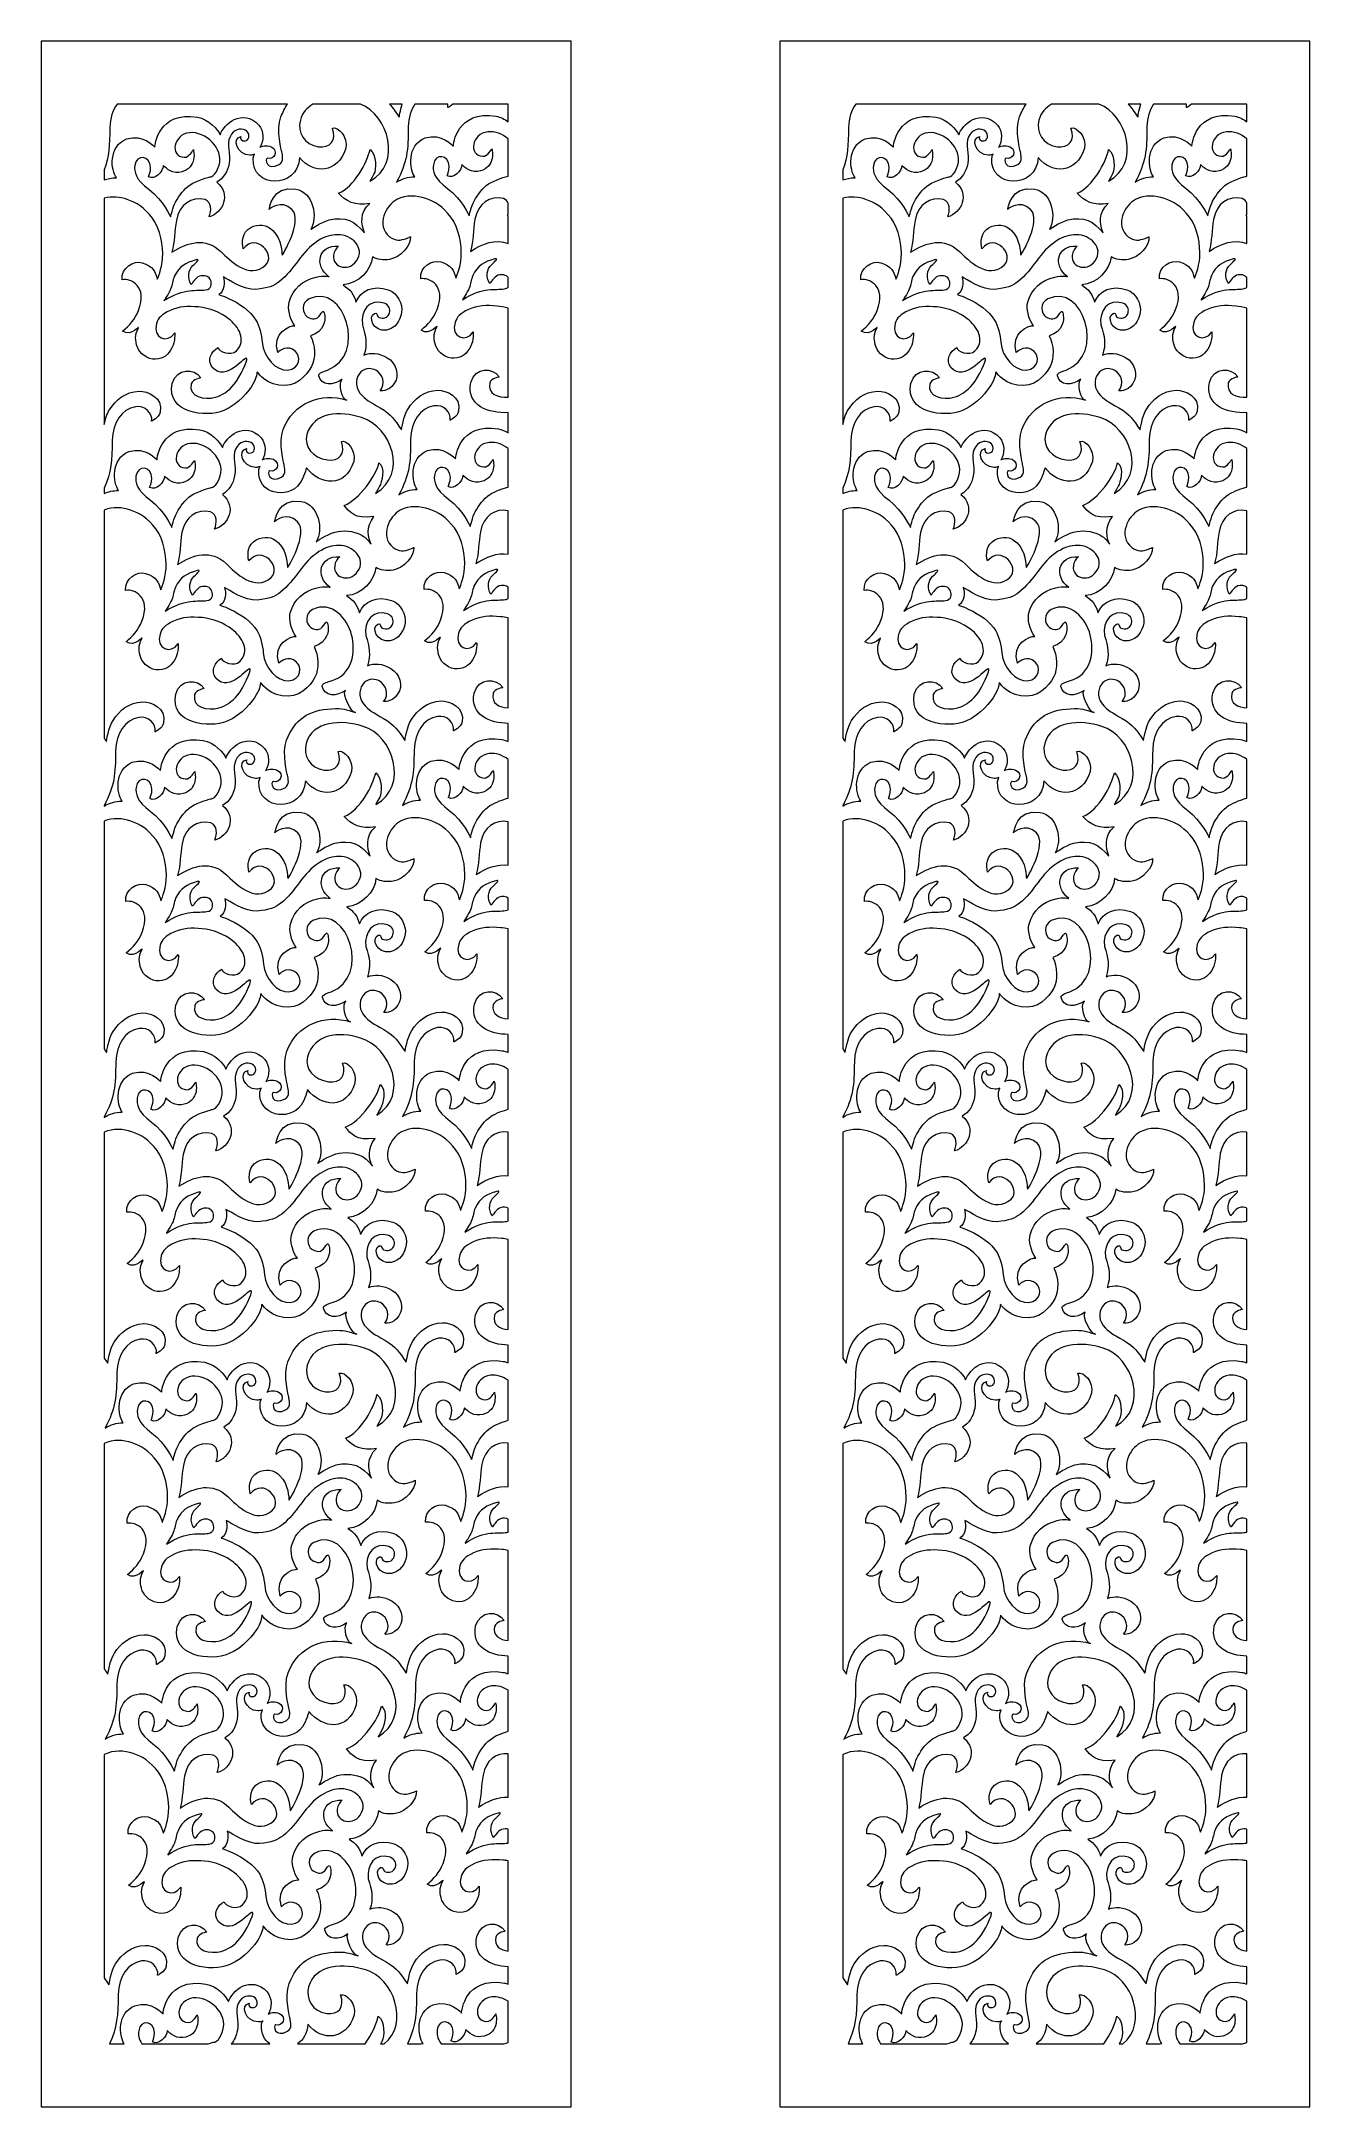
# Model space of a CAD drawing. Header units: centimetres. Extents: x -9.7 to 7.1, y -13.1 to 14.2.
import ezdxf

# ---------------------------------------------------------------- set-up
doc = ezdxf.new("R2010")
doc.units = ezdxf.units.CM
doc.header["$MEASUREMENT"] = 0
doc.layers.add('layer 1', color=7, linetype='Continuous')

msp = doc.modelspace()

# ---------------------------------------------------------------- linework, layer by layer
at = {"layer": 'layer 1', "color": 242, "lineweight": 9}
for points, knots in [([(-9.65271, 14.17218), (-9.65271, 14.17218), (-2.65879, 14.17218), (-2.65879, 14.17218), (-2.65879, 14.17218), (-2.65879, 14.17218), (-2.65879, -13.09227), (-2.65879, -13.09227), (-2.65879, -13.09227), (-2.65879, -13.09227), (-9.65271, -13.09227), (-9.65271, -13.09227), (-9.65271, -13.09227), (-9.65271, -13.09227), (-9.65271, 14.17218), (-9.65271, 14.17218)], [0, 0, 0, 0, 0.2, 0.2, 0.2, 0.2, 0.4, 0.4, 0.4, 0.4, 0.6, 0.6, 0.6, 0.6, 1, 1, 1, 1]), ([(-6.66407, 12.6297), (-6.58164, 12.602), (-6.51027, 12.72849), (-6.61632, 12.78109), (-6.61632, 12.78109), (-6.68628, 12.80768), (-6.7506, 12.78872), (-6.76693, 12.77153), (-6.76693, 12.77153), (-6.71353, 12.85556), (-6.71362, 12.98757), (-6.78101, 13.06444), (-6.78101, 13.06444), (-6.88746, 13.18586), (-6.9995, 13.17858), (-7.10615, 13.14034), (-7.10615, 13.14034), (-7.19337, 13.09887), (-7.27262, 12.99833), (-7.29268, 12.93851), (-7.29268, 12.93851), (-7.31609, 13.00777), (-7.44718, 13.14611), (-7.58969, 13.16954), (-7.58969, 13.16954), (-8.10785, 13.25473), (-8.1552, 12.79895), (-8.15438, 12.77428), (-8.15438, 12.77428), (-8.15457, 12.7745), (-8.30944, 12.95646), (-8.52742, 12.88322), (-8.52742, 12.88322), (-8.76921, 12.78697), (-8.73492, 12.46692), (-8.66159, 12.37079), (-8.66159, 12.37079), (-8.72344, 12.3682), (-8.77343, 12.36078), (-8.82292, 12.34177), (-8.82292, 12.34177), (-8.82292, 12.34177), (-8.82292, 12.47404), (-8.82292, 12.47404), (-8.82292, 12.47404), (-8.75748, 12.64758), (-8.74845, 12.79927), (-8.74821, 13.03295), (-8.74821, 13.03295), (-8.74305, 13.15815), (-8.70981, 13.26473), (-8.65206, 13.34239), (-8.65206, 13.34239), (-7.95223, 13.34239), (-7.20169, 13.34239), (-6.4036, 13.34239), (-6.4036, 13.34239), (-6.43709, 13.29415), (-6.4655, 13.23834), (-6.48924, 13.17444), (-6.48924, 13.17444), (-6.55612, 12.99867), (-6.47862, 12.71481), (-6.47862, 12.71481), (-6.47862, 12.71481), (-6.46881, 12.67091), (-6.44488, 12.58687), (-6.51082, 12.54573), (-6.51082, 12.54573), (-6.67933, 12.45121), (-6.71028, 12.62857), (-6.66407, 12.6297)], [0, 0, 0, 0, 0.05263158, 0.05263158, 0.05263158, 0.05263158, 0.10526316, 0.10526316, 0.10526316, 0.10526316, 0.15789474, 0.15789474, 0.15789474, 0.15789474, 0.21052632, 0.21052632, 0.21052632, 0.21052632, 0.26315789, 0.26315789, 0.26315789, 0.26315789, 0.31578947, 0.31578947, 0.31578947, 0.31578947, 0.36842105, 0.36842105, 0.36842105, 0.36842105, 0.42105263, 0.42105263, 0.42105263, 0.42105263, 0.47368421, 0.47368421, 0.47368421, 0.47368421, 0.52631579, 0.52631579, 0.52631579, 0.52631579, 0.57894737, 0.57894737, 0.57894737, 0.57894737, 0.63157895, 0.63157895, 0.63157895, 0.63157895, 0.68421053, 0.68421053, 0.68421053, 0.68421053, 0.73684211, 0.73684211, 0.73684211, 0.73684211, 0.78947368, 0.78947368, 0.78947368, 0.78947368, 0.84210526, 0.84210526, 0.84210526, 0.84210526, 0.89473684, 0.89473684, 0.89473684, 0.89473684, 1, 1, 1, 1]), ([(-6.83853, 12.68182), (-6.84698, 12.66491), (-6.85275, 12.6475), (-6.85535, 12.63066), (-6.85535, 12.63066), (-6.88232, 12.23073), (-6.26806, 12.21236), (-6.24232, 12.63899), (-6.24232, 12.63899), (-6.06062, 12.40996), (-5.74092, 12.42186), (-5.63091, 12.76174), (-5.63091, 12.76174), (-5.59953, 12.90943), (-5.73779, 13.05033), (-5.81022, 13.02659), (-5.81022, 13.02659), (-5.75206, 12.86315), (-5.83613, 12.76063), (-5.99463, 12.78063), (-5.99463, 12.78063), (-6.18424, 12.80455), (-6.27496, 12.97465), (-6.23294, 13.13102), (-6.23294, 13.13102), (-6.20637, 13.22993), (-6.146, 13.29843), (-6.06693, 13.34239), (-6.06693, 13.34239), (-6.06693, 13.34239), (-5.44069, 13.34239), (-5.44069, 13.34239), (-5.44069, 13.34239), (-5.06976, 13.20117), (-4.88481, 12.55582), (-5.31395, 12.32695), (-5.31395, 12.32695), (-5.31395, 12.32695), (-5.298, 12.35162), (-5.26044, 12.42139), (-5.26044, 12.42139), (-5.23429, 12.46997), (-5.22186, 12.67827), (-5.31312, 12.74428), (-5.31312, 12.74428), (-5.34708, 12.58071), (-5.52274, 12.24783), (-5.72873, 12.16701), (-5.72873, 12.16701), (-5.63978, 12.06485), (-5.50479, 11.99115), (-5.31753, 12.03212), (-5.31753, 12.03212), (-5.45287, 11.91339), (-5.42939, 11.75406), (-5.38605, 11.64232), (-5.38605, 11.64232), (-5.51027, 11.79983), (-5.63826, 11.86259), (-5.85153, 11.81441), (-5.85153, 11.81441), (-5.96524, 11.78337), (-6.09567, 11.68848), (-6.09567, 11.68848), (-6.09567, 11.68848), (-5.99647, 11.84935), (-6.06548, 12.18212), (-6.29358, 12.22081), (-6.29358, 12.22081), (-6.60863, 12.27947), (-6.64257, 11.95021), (-6.64517, 11.95187), (-6.64517, 11.95187), (-6.65164, 11.956), (-6.48146, 12.09284), (-6.34314, 11.95293), (-6.34314, 11.95293), (-6.19261, 11.80065), (-6.47236, 11.34289), (-6.47398, 11.34986), (-6.47398, 11.34986), (-6.48009, 11.37615), (-6.47568, 11.55849), (-6.59396, 11.67274), (-6.59396, 11.67274), (-6.68082, 11.76081), (-6.78419, 11.76388), (-6.88855, 11.71453), (-6.88855, 11.71453), (-7.00153, 11.65417), (-7.01017, 11.51989), (-6.98628, 11.43442), (-6.98628, 11.43442), (-6.80738, 11.64918), (-6.55085, 11.35167), (-6.69121, 11.21766), (-6.69121, 11.21766), (-6.90325, 11.01522), (-7.1729, 11.29076), (-7.28254, 11.39666), (-7.28254, 11.39666), (-7.48436, 11.5916), (-7.72084, 11.52092), (-7.9282, 11.38698), (-7.9282, 11.38698), (-7.88744, 11.52883), (-7.89559, 11.6641), (-7.86904, 11.80832), (-7.86904, 11.80832), (-7.8302, 12.01928), (-7.67086, 12.12685), (-7.49119, 12.08252), (-7.49119, 12.08252), (-7.40002, 12.04547), (-7.40642, 11.93781), (-7.43726, 11.85432), (-7.43726, 11.85432), (-7.25413, 11.90504), (-7.1424, 12.15487), (-7.33561, 12.31226), (-7.33561, 12.31226), (-7.24527, 12.36711), (-7.1939, 12.45023), (-7.17343, 12.55911), (-7.17343, 12.55911), (-7.14941, 12.68683), (-7.2109, 12.80956), (-7.16142, 12.91202), (-7.16142, 12.91202), (-7.11193, 13.01448), (-7.02454, 13.02623), (-6.96044, 12.99911), (-6.96044, 12.99911), (-6.89634, 12.972), (-6.89535, 12.87354), (-6.95502, 12.85975), (-6.95502, 12.85975), (-7.01469, 12.84595), (-7.03221, 12.89464), (-7.01658, 12.91703), (-7.01658, 12.91703), (-7.14049, 12.89469), (-7.06941, 12.67155), (-6.89867, 12.66972), (-6.89867, 12.66972), (-6.87625, 12.66948), (-6.8561, 12.67367), (-6.83818, 12.68138), (-6.83818, 12.68138), (-6.83818, 12.68138), (-6.83853, 12.68182), (-6.83853, 12.68182)], [0, 0, 0, 0, 0.02564103, 0.02564103, 0.02564103, 0.02564103, 0.05128205, 0.05128205, 0.05128205, 0.05128205, 0.07692308, 0.07692308, 0.07692308, 0.07692308, 0.1025641, 0.1025641, 0.1025641, 0.1025641, 0.12820513, 0.12820513, 0.12820513, 0.12820513, 0.15384615, 0.15384615, 0.15384615, 0.15384615, 0.17948718, 0.17948718, 0.17948718, 0.17948718, 0.20512821, 0.20512821, 0.20512821, 0.20512821, 0.23076923, 0.23076923, 0.23076923, 0.23076923, 0.25641026, 0.25641026, 0.25641026, 0.25641026, 0.28205128, 0.28205128, 0.28205128, 0.28205128, 0.30769231, 0.30769231, 0.30769231, 0.30769231, 0.33333333, 0.33333333, 0.33333333, 0.33333333, 0.35897436, 0.35897436, 0.35897436, 0.35897436, 0.38461538, 0.38461538, 0.38461538, 0.38461538, 0.41025641, 0.41025641, 0.41025641, 0.41025641, 0.43589744, 0.43589744, 0.43589744, 0.43589744, 0.46153846, 0.46153846, 0.46153846, 0.46153846, 0.48717949, 0.48717949, 0.48717949, 0.48717949, 0.51282051, 0.51282051, 0.51282051, 0.51282051, 0.53846154, 0.53846154, 0.53846154, 0.53846154, 0.56410256, 0.56410256, 0.56410256, 0.56410256, 0.58974359, 0.58974359, 0.58974359, 0.58974359, 0.61538462, 0.61538462, 0.61538462, 0.61538462, 0.64102564, 0.64102564, 0.64102564, 0.64102564, 0.66666667, 0.66666667, 0.66666667, 0.66666667, 0.69230769, 0.69230769, 0.69230769, 0.69230769, 0.71794872, 0.71794872, 0.71794872, 0.71794872, 0.74358974, 0.74358974, 0.74358974, 0.74358974, 0.76923077, 0.76923077, 0.76923077, 0.76923077, 0.79487179, 0.79487179, 0.79487179, 0.79487179, 0.82051282, 0.82051282, 0.82051282, 0.82051282, 0.84615385, 0.84615385, 0.84615385, 0.84615385, 0.87179487, 0.87179487, 0.87179487, 0.87179487, 0.8974359, 0.8974359, 0.8974359, 0.8974359, 0.92307692, 0.92307692, 0.92307692, 0.92307692, 0.94871795, 0.94871795, 0.94871795, 0.94871795, 1, 1, 1, 1]), ([(-4.88801, 13.34239), (-4.91513, 13.25833), (-4.92763, 13.1715), (-4.92763, 13.1715), (-4.92763, 13.1715), (-4.97946, 13.24468), (-5.01163, 13.29636), (-5.05392, 13.34239), (-5.05392, 13.34239), (-5.05392, 13.34239), (-4.88801, 13.34239), (-4.88801, 13.34239)], [0, 0, 0, 0, 0.25, 0.25, 0.25, 0.25, 0.5, 0.5, 0.5, 0.5, 1, 1, 1, 1]), ([(-3.48857, 13.11008), (-3.53593, 13.14472), (-3.5914, 13.17274), (-3.64872, 13.18216), (-3.64872, 13.18216), (-4.16688, 13.26736), (-4.21424, 12.81158), (-4.21342, 12.78691), (-4.21342, 12.78691), (-4.21361, 12.78712), (-4.36848, 12.96909), (-4.58645, 12.89584), (-4.58645, 12.89584), (-4.82824, 12.79959), (-4.79396, 12.47954), (-4.72062, 12.38342), (-4.72062, 12.38342), (-4.81519, 12.37945), (-4.88204, 12.36421), (-4.96177, 12.3135), (-4.96177, 12.3135), (-4.82303, 12.57302), (-4.80757, 12.73851), (-4.80724, 13.04558), (-4.80724, 13.04558), (-4.80236, 13.16411), (-4.77231, 13.26598), (-4.72011, 13.34239), (-4.72011, 13.34239), (-4.72011, 13.34239), (-4.28535, 13.34239), (-4.28535, 13.34239), (-4.28535, 13.34239), (-4.28313, 13.32766), (-4.28309, 13.31255), (-4.28554, 13.29743), (-4.28554, 13.29743), (-4.28554, 13.29743), (-4.25, 13.3131), (-4.21851, 13.34239), (-4.21851, 13.34239), (-4.21851, 13.34239), (-3.48857, 13.34239), (-3.48857, 13.34239), (-3.48857, 13.34239), (-3.48857, 13.34239), (-3.48857, 13.11008), (-3.48857, 13.11008)], [0, 0, 0, 0, 0.07692308, 0.07692308, 0.07692308, 0.07692308, 0.15384615, 0.15384615, 0.15384615, 0.15384615, 0.23076923, 0.23076923, 0.23076923, 0.23076923, 0.30769231, 0.30769231, 0.30769231, 0.30769231, 0.38461538, 0.38461538, 0.38461538, 0.38461538, 0.46153846, 0.46153846, 0.46153846, 0.46153846, 0.53846154, 0.53846154, 0.53846154, 0.53846154, 0.61538462, 0.61538462, 0.61538462, 0.61538462, 0.69230769, 0.69230769, 0.69230769, 0.69230769, 0.76923077, 0.76923077, 0.76923077, 0.76923077, 0.84615385, 0.84615385, 0.84615385, 0.84615385, 1, 1, 1, 1]), ([(-7.9461, 11.85416), (-7.9461, 11.85416), (-8.04167, 12.07457), (-8.22802, 12.21402), (-8.22802, 12.21402), (-8.41438, 12.35346), (-8.42767, 12.45075), (-8.41806, 12.53064), (-8.41806, 12.53064), (-8.39903, 12.68864), (-8.21197, 12.66333), (-8.20891, 12.5064), (-8.20891, 12.5064), (-8.20773, 12.44585), (-8.23787, 12.38411), (-8.23787, 12.38411), (-8.23787, 12.38411), (-8.15307, 12.33367), (-8.04341, 12.45337), (-8.04166, 12.53339), (-8.04166, 12.53339), (-8.04166, 12.53339), (-7.94849, 12.42543), (-7.83619, 12.44118), (-7.83619, 12.44118), (-7.7239, 12.45692), (-7.67376, 12.51582), (-7.64887, 12.5858), (-7.64887, 12.5858), (-7.62397, 12.65577), (-7.64506, 12.74181), (-7.64506, 12.74181), (-7.64506, 12.74181), (-7.64506, 12.74181), (-7.7002, 12.63756), (-7.76452, 12.64135), (-7.76452, 12.64135), (-7.96217, 12.65298), (-7.90971, 12.94202), (-7.69806, 12.96481), (-7.69806, 12.96481), (-7.48304, 12.98797), (-7.2409, 12.75576), (-7.30579, 12.53789), (-7.30579, 12.53789), (-7.35378, 12.37674), (-7.42746, 12.38114), (-7.42746, 12.38114), (-7.42746, 12.38114), (-7.42746, 12.38114), (-7.60265, 12.33519), (-7.68806, 12.27699), (-7.68806, 12.27699), (-7.77347, 12.21879), (-7.82886, 12.14241), (-7.88079, 12.04908), (-7.88079, 12.04908), (-7.91667, 11.9846), (-7.9461, 11.85416), (-7.9461, 11.85416)], [0, 0, 0, 0, 0.0625, 0.0625, 0.0625, 0.0625, 0.125, 0.125, 0.125, 0.125, 0.1875, 0.1875, 0.1875, 0.1875, 0.25, 0.25, 0.25, 0.25, 0.3125, 0.3125, 0.3125, 0.3125, 0.375, 0.375, 0.375, 0.375, 0.4375, 0.4375, 0.4375, 0.4375, 0.5, 0.5, 0.5, 0.5, 0.5625, 0.5625, 0.5625, 0.5625, 0.625, 0.625, 0.625, 0.625, 0.6875, 0.6875, 0.6875, 0.6875, 0.75, 0.75, 0.75, 0.75, 0.8125, 0.8125, 0.8125, 0.8125, 0.875, 0.875, 0.875, 0.875, 1, 1, 1, 1]), ([(-4.00513, 11.86678), (-4.00513, 11.86678), (-4.1007, 12.08719), (-4.28706, 12.22664), (-4.28706, 12.22664), (-4.47342, 12.36609), (-4.48671, 12.46338), (-4.47709, 12.54326), (-4.47709, 12.54326), (-4.45806, 12.70126), (-4.271, 12.67595), (-4.26794, 12.51902), (-4.26794, 12.51902), (-4.26676, 12.45847), (-4.29691, 12.39674), (-4.29691, 12.39674), (-4.29691, 12.39674), (-4.21211, 12.34629), (-4.10244, 12.46599), (-4.1007, 12.54602), (-4.1007, 12.54602), (-4.1007, 12.54602), (-4.00752, 12.43806), (-3.89523, 12.4538), (-3.89523, 12.4538), (-3.78293, 12.46955), (-3.7328, 12.52845), (-3.7079, 12.59842), (-3.7079, 12.59842), (-3.68301, 12.6684), (-3.70409, 12.75443), (-3.70409, 12.75443), (-3.70409, 12.75443), (-3.70409, 12.75443), (-3.75923, 12.65019), (-3.82355, 12.65397), (-3.82355, 12.65397), (-4.0212, 12.66561), (-3.96874, 12.95464), (-3.75709, 12.97744), (-3.75709, 12.97744), (-3.66354, 12.98751), (-3.56487, 12.94923), (-3.48857, 12.88484), (-3.48857, 12.88484), (-3.48857, 12.88484), (-3.48857, 12.3932), (-3.48857, 12.3932), (-3.48857, 12.3932), (-3.5085, 12.38784), (-3.66713, 12.3441), (-3.7471, 12.28962), (-3.7471, 12.28962), (-3.83251, 12.23142), (-3.8879, 12.15503), (-3.93983, 12.0617), (-3.93983, 12.0617), (-3.97571, 11.99722), (-4.00513, 11.86678), (-4.00513, 11.86678)], [0, 0, 0, 0, 0.0625, 0.0625, 0.0625, 0.0625, 0.125, 0.125, 0.125, 0.125, 0.1875, 0.1875, 0.1875, 0.1875, 0.25, 0.25, 0.25, 0.25, 0.3125, 0.3125, 0.3125, 0.3125, 0.375, 0.375, 0.375, 0.375, 0.4375, 0.4375, 0.4375, 0.4375, 0.5, 0.5, 0.5, 0.5, 0.5625, 0.5625, 0.5625, 0.5625, 0.625, 0.625, 0.625, 0.625, 0.6875, 0.6875, 0.6875, 0.6875, 0.75, 0.75, 0.75, 0.75, 0.8125, 0.8125, 0.8125, 0.8125, 0.875, 0.875, 0.875, 0.875, 1, 1, 1, 1]), ([(-6.6339, 8.50258), (-6.55148, 8.47488), (-6.4801, 8.60137), (-6.58615, 8.65397), (-6.58615, 8.65397), (-6.65611, 8.68056), (-6.72044, 8.6616), (-6.73677, 8.64441), (-6.73677, 8.64441), (-6.68337, 8.72844), (-6.68346, 8.86045), (-6.75085, 8.93732), (-6.75085, 8.93732), (-6.85729, 9.05874), (-6.96934, 9.05146), (-7.07599, 9.01323), (-7.07599, 9.01323), (-7.16321, 8.97175), (-7.24245, 8.87121), (-7.26252, 8.81139), (-7.26252, 8.81139), (-7.28593, 8.88065), (-7.41702, 9.01899), (-7.55952, 9.04242), (-7.55952, 9.04242), (-8.07768, 9.12761), (-8.12504, 8.67183), (-8.12422, 8.64717), (-8.12422, 8.64717), (-8.12441, 8.64738), (-8.27928, 8.82934), (-8.49725, 8.7561), (-8.49725, 8.7561), (-8.73904, 8.65985), (-8.70476, 8.3398), (-8.63143, 8.24367), (-8.63143, 8.24367), (-8.70582, 8.24055), (-8.76307, 8.23045), (-8.82292, 8.20159), (-8.82292, 8.20159), (-8.82292, 8.20159), (-8.82292, 8.27418), (-8.82292, 8.27418), (-8.82292, 8.27418), (-8.72995, 8.48047), (-8.71832, 8.64018), (-8.71804, 8.90584), (-8.71804, 8.90584), (-8.70826, 9.14345), (-8.59734, 9.31411), (-8.40959, 9.34695), (-8.40959, 9.34695), (-8.28356, 9.36899), (-8.17921, 9.26349), (-8.19634, 9.15769), (-8.19634, 9.15769), (-8.19634, 9.15769), (-8.10015, 9.20011), (-8.084, 9.27583), (-8.084, 9.27583), (-8.04206, 9.47244), (-8.25249, 9.55668), (-8.35854, 9.55278), (-8.35854, 9.55278), (-8.54726, 9.54584), (-8.66471, 9.44014), (-8.75148, 9.3088), (-8.75148, 9.3088), (-8.78569, 9.25703), (-8.80908, 9.17466), (-8.82292, 9.11317), (-8.82292, 9.11317), (-8.82292, 10.23456), (-8.82292, 11.21724), (-8.82292, 12.10127), (-8.82292, 12.10127), (-8.72088, 12.12957), (-8.614, 12.11623), (-8.51858, 12.08444), (-8.51858, 12.08444), (-8.39894, 12.04457), (-8.294, 11.98139), (-8.1859, 11.83771), (-8.1859, 11.83771), (-8.07781, 11.69403), (-8.04113, 11.46256), (-8.05089, 11.3121), (-8.05089, 11.3121), (-8.06064, 11.16163), (-8.12096, 11.03384), (-8.12096, 11.03384), (-8.12096, 11.03384), (-8.14974, 11.13489), (-8.17219, 11.20119), (-8.3208, 11.248), (-8.3208, 11.248), (-8.42943, 11.28223), (-8.60354, 11.18633), (-8.58451, 11.02369), (-8.58451, 11.02369), (-8.47033, 11.04627), (-8.24405, 10.93816), (-8.36946, 10.61927), (-8.36946, 10.61927), (-8.41587, 10.50127), (-8.48762, 10.42156), (-8.57934, 10.3475), (-8.57934, 10.3475), (-8.46307, 10.25877), (-8.33947, 10.449), (-8.3746, 10.38198), (-8.3746, 10.38198), (-8.41869, 10.29786), (-8.41523, 10.22311), (-8.38312, 10.13365), (-8.38312, 10.13365), (-8.35527, 10.05603), (-8.25612, 9.96999), (-8.1432, 9.97505), (-8.1432, 9.97505), (-8.03028, 9.98011), (-7.97414, 10.04073), (-7.92794, 10.12665), (-7.92794, 10.12665), (-7.88174, 10.21257), (-7.89159, 10.32252), (-7.89159, 10.32252), (-7.89159, 10.32252), (-7.987, 10.17446), (-8.19037, 10.2557), (-8.13095, 10.44806), (-8.13095, 10.44806), (-8.10866, 10.52022), (-8.0659, 10.56735), (-7.95169, 10.61981), (-7.95169, 10.61981), (-7.83748, 10.67228), (-7.71697, 10.67775), (-7.57578, 10.66528), (-7.57578, 10.66528), (-7.43459, 10.65281), (-7.28091, 10.58853), (-7.17954, 10.50974), (-7.17954, 10.50974), (-7.04676, 10.40655), (-6.93678, 10.22771), (-7.07748, 10.08604), (-7.07748, 10.08604), (-7.14861, 10.01442), (-7.31424, 10.077), (-7.31897, 10.12914), (-7.31897, 10.12914), (-7.40542, 10.08106), (-7.46916, 9.96272), (-7.39498, 9.86814), (-7.39498, 9.86814), (-7.20772, 9.658), (-6.9636, 10.03543), (-6.9394, 9.98309), (-6.9394, 9.98309), (-6.9272, 9.96064), (-7.02387, 9.74303), (-7.10484, 9.64639), (-7.10484, 9.64639), (-7.18638, 9.54906), (-7.26598, 9.50097), (-7.35546, 9.47379), (-7.35546, 9.47379), (-7.49815, 9.4365), (-7.71187, 9.47414), (-7.67397, 9.6502), (-7.67397, 9.6502), (-7.65338, 9.71306), (-7.54698, 9.72849), (-7.54698, 9.72849), (-7.54698, 9.72849), (-7.63659, 9.8624), (-7.86361, 9.86226), (-7.92395, 9.65694), (-7.92395, 9.65694), (-8.00509, 9.26346), (-7.48015, 9.19859), (-7.24297, 9.29921), (-7.24297, 9.29921), (-7.04263, 9.38421), (-6.91465, 9.55678), (-6.85992, 9.64549), (-6.85992, 9.64549), (-6.8052, 9.73421), (-6.80677, 9.80298), (-6.80292, 9.80886), (-6.80292, 9.80886), (-6.79908, 9.81473), (-6.73535, 9.67288), (-6.51667, 9.63332), (-6.51667, 9.63332), (-6.298, 9.59376), (-6.15253, 9.75642), (-6.08556, 9.88115), (-6.08556, 9.88115), (-6.02669, 9.9908), (-6.03796, 10.16435), (-6.0967, 10.28463), (-6.0967, 10.28463), (-5.91392, 10.34104), (-5.90081, 10.4961), (-5.91142, 10.55269), (-5.91142, 10.55269), (-5.92204, 10.60928), (-5.92704, 10.63234), (-5.97223, 10.56128), (-5.97223, 10.56128), (-6.01741, 10.49021), (-6.07599, 10.4966), (-6.14079, 10.53596), (-6.14079, 10.53596), (-6.20559, 10.57531), (-6.22645, 10.71875), (-6.11758, 10.77183), (-6.11758, 10.77183), (-5.64789, 10.99556), (-5.34798, 10.02461), (-5.87331, 9.83305), (-5.87331, 9.83305), (-6.00474, 9.79774), (-5.98841, 9.75836), (-5.98841, 9.75836), (-5.98841, 9.75836), (-5.95823, 9.62174), (-5.79831, 9.62555), (-5.68123, 9.71035), (-5.68123, 9.71035), (-5.73819, 9.65482), (-5.6796, 9.43273), (-5.61736, 9.43515), (-5.61736, 9.43515), (-5.96023, 9.54274), (-6.32809, 9.39991), (-6.45907, 9.04732), (-6.45907, 9.04732), (-6.52596, 8.87155), (-6.44846, 8.58769), (-6.44846, 8.58769), (-6.44846, 8.58769), (-6.43865, 8.54379), (-6.41472, 8.45975), (-6.48066, 8.41861), (-6.48066, 8.41861), (-6.64916, 8.32409), (-6.68011, 8.50145), (-6.6339, 8.50258)], [0, 0, 0, 0, 0.015625, 0.015625, 0.015625, 0.015625, 0.03125, 0.03125, 0.03125, 0.03125, 0.046875, 0.046875, 0.046875, 0.046875, 0.0625, 0.0625, 0.0625, 0.0625, 0.078125, 0.078125, 0.078125, 0.078125, 0.09375, 0.09375, 0.09375, 0.09375, 0.109375, 0.109375, 0.109375, 0.109375, 0.125, 0.125, 0.125, 0.125, 0.140625, 0.140625, 0.140625, 0.140625, 0.15625, 0.15625, 0.15625, 0.15625, 0.171875, 0.171875, 0.171875, 0.171875, 0.1875, 0.1875, 0.1875, 0.1875, 0.203125, 0.203125, 0.203125, 0.203125, 0.21875, 0.21875, 0.21875, 0.21875, 0.234375, 0.234375, 0.234375, 0.234375, 0.25, 0.25, 0.25, 0.25, 0.265625, 0.265625, 0.265625, 0.265625, 0.28125, 0.28125, 0.28125, 0.28125, 0.296875, 0.296875, 0.296875, 0.296875, 0.3125, 0.3125, 0.3125, 0.3125, 0.328125, 0.328125, 0.328125, 0.328125, 0.34375, 0.34375, 0.34375, 0.34375, 0.359375, 0.359375, 0.359375, 0.359375, 0.375, 0.375, 0.375, 0.375, 0.390625, 0.390625, 0.390625, 0.390625, 0.40625, 0.40625, 0.40625, 0.40625, 0.421875, 0.421875, 0.421875, 0.421875, 0.4375, 0.4375, 0.4375, 0.4375, 0.453125, 0.453125, 0.453125, 0.453125, 0.46875, 0.46875, 0.46875, 0.46875, 0.484375, 0.484375, 0.484375, 0.484375, 0.5, 0.5, 0.5, 0.5, 0.515625, 0.515625, 0.515625, 0.515625, 0.53125, 0.53125, 0.53125, 0.53125, 0.546875, 0.546875, 0.546875, 0.546875, 0.5625, 0.5625, 0.5625, 0.5625, 0.578125, 0.578125, 0.578125, 0.578125, 0.59375, 0.59375, 0.59375, 0.59375, 0.609375, 0.609375, 0.609375, 0.609375, 0.625, 0.625, 0.625, 0.625, 0.640625, 0.640625, 0.640625, 0.640625, 0.65625, 0.65625, 0.65625, 0.65625, 0.671875, 0.671875, 0.671875, 0.671875, 0.6875, 0.6875, 0.6875, 0.6875, 0.703125, 0.703125, 0.703125, 0.703125, 0.71875, 0.71875, 0.71875, 0.71875, 0.734375, 0.734375, 0.734375, 0.734375, 0.75, 0.75, 0.75, 0.75, 0.765625, 0.765625, 0.765625, 0.765625, 0.78125, 0.78125, 0.78125, 0.78125, 0.796875, 0.796875, 0.796875, 0.796875, 0.8125, 0.8125, 0.8125, 0.8125, 0.828125, 0.828125, 0.828125, 0.828125, 0.84375, 0.84375, 0.84375, 0.84375, 0.859375, 0.859375, 0.859375, 0.859375, 0.875, 0.875, 0.875, 0.875, 0.890625, 0.890625, 0.890625, 0.890625, 0.90625, 0.90625, 0.90625, 0.90625, 0.921875, 0.921875, 0.921875, 0.921875, 0.9375, 0.9375, 0.9375, 0.9375, 0.953125, 0.953125, 0.953125, 0.953125, 0.96875, 0.96875, 0.96875, 0.96875, 1, 1, 1, 1]), ([(-3.48857, 9.00337), (-3.52864, 9.02832), (-3.57301, 9.04756), (-3.61856, 9.05504), (-3.61856, 9.05504), (-4.13672, 9.14024), (-4.18407, 8.68446), (-4.18325, 8.65979), (-4.18325, 8.65979), (-4.18344, 8.66), (-4.33831, 8.84197), (-4.55629, 8.76872), (-4.55629, 8.76872), (-4.79807, 8.67247), (-4.76379, 8.35242), (-4.69046, 8.2563), (-4.69046, 8.2563), (-4.78502, 8.25233), (-4.85188, 8.23709), (-4.9316, 8.18638), (-4.9316, 8.18638), (-4.79286, 8.4459), (-4.7774, 8.6114), (-4.77708, 8.91846), (-4.77708, 8.91846), (-4.76729, 9.15608), (-4.65637, 9.32674), (-4.46862, 9.35957), (-4.46862, 9.35957), (-4.34259, 9.38161), (-4.23824, 9.27611), (-4.25537, 9.17031), (-4.25537, 9.17031), (-4.25537, 9.17031), (-4.15918, 9.21273), (-4.14303, 9.28846), (-4.14303, 9.28846), (-4.10109, 9.48506), (-4.31152, 9.5693), (-4.41757, 9.5654), (-4.41757, 9.5654), (-4.6063, 9.55846), (-4.72374, 9.45277), (-4.81052, 9.32142), (-4.81052, 9.32142), (-4.87071, 9.23031), (-4.89747, 9.04439), (-4.89747, 9.04439), (-4.89747, 9.04439), (-4.99473, 9.18173), (-5.02278, 9.24334), (-5.17839, 9.33402), (-5.17839, 9.33402), (-5.31884, 9.41587), (-5.37117, 9.43364), (-5.44592, 9.5292), (-5.44592, 9.5292), (-5.52068, 9.62476), (-5.49848, 9.74236), (-5.43407, 9.80698), (-5.43407, 9.80698), (-5.36965, 9.8716), (-5.28083, 9.8526), (-5.23823, 9.8301), (-5.23823, 9.8301), (-5.14488, 9.78079), (-5.0998, 9.65302), (-5.18024, 9.55858), (-5.18024, 9.55858), (-5.18024, 9.55858), (-5.07412, 9.54044), (-4.99386, 9.65377), (-4.99386, 9.65377), (-4.9136, 9.76711), (-4.96886, 9.92594), (-5.08474, 9.99513), (-5.08474, 9.99513), (-5.19792, 10.06269), (-5.30424, 10.06575), (-5.39359, 10.03024), (-5.39359, 10.03024), (-5.34604, 10.16866), (-5.36556, 10.2835), (-5.41443, 10.43014), (-5.41443, 10.43014), (-5.44555, 10.61941), (-5.31466, 10.77938), (-5.12793, 10.71715), (-5.12793, 10.71715), (-5.0601, 10.68726), (-5.04211, 10.63754), (-5.05734, 10.58597), (-5.05734, 10.58597), (-5.07256, 10.5344), (-5.11395, 10.50957), (-5.17637, 10.52115), (-5.17637, 10.52115), (-5.23878, 10.53272), (-5.20166, 10.59346), (-5.25311, 10.58014), (-5.25311, 10.58014), (-5.34648, 10.53963), (-5.27218, 10.33098), (-5.09437, 10.36081), (-5.09437, 10.36081), (-4.9844, 10.37927), (-4.91208, 10.48311), (-4.89595, 10.59226), (-4.89595, 10.59226), (-4.87983, 10.70142), (-4.94868, 10.85371), (-5.07406, 10.89294), (-5.07406, 10.89294), (-5.26688, 10.95779), (-5.43784, 10.88472), (-5.49911, 10.72928), (-5.49911, 10.72928), (-5.52696, 10.83415), (-5.57551, 10.89596), (-5.66772, 10.95591), (-5.66772, 10.95591), (-5.47089, 10.96947), (-5.29346, 11.1512), (-5.28193, 11.32869), (-5.28193, 11.32869), (-5.22574, 11.28553), (-5.12923, 11.27996), (-5.05412, 11.29348), (-5.05412, 11.29348), (-4.91326, 11.314), (-4.76566, 11.48377), (-4.78042, 11.59107), (-4.78042, 11.59107), (-4.78135, 11.59234), (-4.80605, 11.57813), (-4.83119, 11.5698), (-4.83119, 11.5698), (-4.90896, 11.54401), (-4.97353, 11.53062), (-5.05412, 11.5915), (-5.05412, 11.5915), (-5.23907, 11.74781), (-5.10173, 12.00991), (-4.95845, 12.08394), (-4.95845, 12.08394), (-4.83491, 12.14777), (-4.69725, 12.13693), (-4.57761, 12.09706), (-4.57761, 12.09706), (-4.45797, 12.05719), (-4.35303, 11.99401), (-4.24493, 11.85034), (-4.24493, 11.85034), (-4.13684, 11.70666), (-4.10017, 11.47518), (-4.10992, 11.32472), (-4.10992, 11.32472), (-4.11968, 11.17426), (-4.17999, 11.04647), (-4.17999, 11.04647), (-4.17999, 11.04647), (-4.20878, 11.14751), (-4.23122, 11.21381), (-4.37983, 11.26063), (-4.37983, 11.26063), (-4.48846, 11.29485), (-4.66258, 11.19895), (-4.64354, 11.03631), (-4.64354, 11.03631), (-4.52937, 11.0589), (-4.30309, 10.95078), (-4.42849, 10.6319), (-4.42849, 10.6319), (-4.4749, 10.51389), (-4.54666, 10.43418), (-4.63837, 10.36013), (-4.63837, 10.36013), (-4.5221, 10.2714), (-4.39851, 10.46162), (-4.43364, 10.3946), (-4.43364, 10.3946), (-4.47773, 10.31048), (-4.47426, 10.23573), (-4.44216, 10.14627), (-4.44216, 10.14627), (-4.41431, 10.06865), (-4.31515, 9.98261), (-4.20224, 9.98767), (-4.20224, 9.98767), (-4.08932, 9.99273), (-4.03318, 10.05335), (-3.98698, 10.13927), (-3.98698, 10.13927), (-3.94077, 10.22519), (-3.95063, 10.33514), (-3.95063, 10.33514), (-3.95063, 10.33514), (-4.04603, 10.18708), (-4.2494, 10.26832), (-4.18998, 10.46068), (-4.18998, 10.46068), (-4.16769, 10.53284), (-4.12493, 10.57997), (-4.01072, 10.63244), (-4.01072, 10.63244), (-3.89651, 10.6849), (-3.776, 10.69037), (-3.63481, 10.67791), (-3.63481, 10.67791), (-3.58667, 10.67365), (-3.53706, 10.66337), (-3.48857, 10.64854), (-3.48857, 10.64854), (-3.48857, 10.64854), (-3.48857, 9.47443), (-3.48857, 9.47443), (-3.48857, 9.47443), (-3.6202, 9.4651), (-3.76472, 9.51548), (-3.733, 9.66283), (-3.733, 9.66283), (-3.71242, 9.72568), (-3.60601, 9.74111), (-3.60601, 9.74111), (-3.60601, 9.74111), (-3.69562, 9.87503), (-3.92264, 9.87489), (-3.98298, 9.66956), (-3.98298, 9.66956), (-4.04646, 9.36174), (-3.739, 9.25503), (-3.48857, 9.27134), (-3.48857, 9.27134), (-3.48857, 9.27134), (-3.48857, 9.00337), (-3.48857, 9.00337)], [0, 0, 0, 0, 0.01666667, 0.01666667, 0.01666667, 0.01666667, 0.03333333, 0.03333333, 0.03333333, 0.03333333, 0.05, 0.05, 0.05, 0.05, 0.06666667, 0.06666667, 0.06666667, 0.06666667, 0.08333333, 0.08333333, 0.08333333, 0.08333333, 0.1, 0.1, 0.1, 0.1, 0.11666667, 0.11666667, 0.11666667, 0.11666667, 0.13333333, 0.13333333, 0.13333333, 0.13333333, 0.15, 0.15, 0.15, 0.15, 0.16666667, 0.16666667, 0.16666667, 0.16666667, 0.18333333, 0.18333333, 0.18333333, 0.18333333, 0.2, 0.2, 0.2, 0.2, 0.21666667, 0.21666667, 0.21666667, 0.21666667, 0.23333333, 0.23333333, 0.23333333, 0.23333333, 0.25, 0.25, 0.25, 0.25, 0.26666667, 0.26666667, 0.26666667, 0.26666667, 0.28333333, 0.28333333, 0.28333333, 0.28333333, 0.3, 0.3, 0.3, 0.3, 0.31666667, 0.31666667, 0.31666667, 0.31666667, 0.33333333, 0.33333333, 0.33333333, 0.33333333, 0.35, 0.35, 0.35, 0.35, 0.36666667, 0.36666667, 0.36666667, 0.36666667, 0.38333333, 0.38333333, 0.38333333, 0.38333333, 0.4, 0.4, 0.4, 0.4, 0.41666667, 0.41666667, 0.41666667, 0.41666667, 0.43333333, 0.43333333, 0.43333333, 0.43333333, 0.45, 0.45, 0.45, 0.45, 0.46666667, 0.46666667, 0.46666667, 0.46666667, 0.48333333, 0.48333333, 0.48333333, 0.48333333, 0.5, 0.5, 0.5, 0.5, 0.51666667, 0.51666667, 0.51666667, 0.51666667, 0.53333333, 0.53333333, 0.53333333, 0.53333333, 0.55, 0.55, 0.55, 0.55, 0.56666667, 0.56666667, 0.56666667, 0.56666667, 0.58333333, 0.58333333, 0.58333333, 0.58333333, 0.6, 0.6, 0.6, 0.6, 0.61666667, 0.61666667, 0.61666667, 0.61666667, 0.63333333, 0.63333333, 0.63333333, 0.63333333, 0.65, 0.65, 0.65, 0.65, 0.66666667, 0.66666667, 0.66666667, 0.66666667, 0.68333333, 0.68333333, 0.68333333, 0.68333333, 0.7, 0.7, 0.7, 0.7, 0.71666667, 0.71666667, 0.71666667, 0.71666667, 0.73333333, 0.73333333, 0.73333333, 0.73333333, 0.75, 0.75, 0.75, 0.75, 0.76666667, 0.76666667, 0.76666667, 0.76666667, 0.78333333, 0.78333333, 0.78333333, 0.78333333, 0.8, 0.8, 0.8, 0.8, 0.81666667, 0.81666667, 0.81666667, 0.81666667, 0.83333333, 0.83333333, 0.83333333, 0.83333333, 0.85, 0.85, 0.85, 0.85, 0.86666667, 0.86666667, 0.86666667, 0.86666667, 0.88333333, 0.88333333, 0.88333333, 0.88333333, 0.9, 0.9, 0.9, 0.9, 0.91666667, 0.91666667, 0.91666667, 0.91666667, 0.93333333, 0.93333333, 0.93333333, 0.93333333, 0.95, 0.95, 0.95, 0.95, 0.96666667, 0.96666667, 0.96666667, 0.96666667, 1, 1, 1, 1]), ([(-3.48857, 11.50526), (-3.65279, 11.56756), (-3.82854, 11.5021), (-3.98724, 11.3996), (-3.98724, 11.3996), (-3.94648, 11.54146), (-3.95463, 11.67672), (-3.92807, 11.82095), (-3.92807, 11.82095), (-3.88923, 12.0319), (-3.7299, 12.13947), (-3.55023, 12.09515), (-3.55023, 12.09515), (-3.51956, 12.08268), (-3.49995, 12.06223), (-3.48857, 12.0374), (-3.48857, 12.0374), (-3.48857, 12.0374), (-3.48857, 11.89015), (-3.48857, 11.89015), (-3.48857, 11.89015), (-3.49091, 11.88226), (-3.4935, 11.87451), (-3.49629, 11.86695), (-3.49629, 11.86695), (-3.4937, 11.86767), (-3.49113, 11.86844), (-3.48857, 11.86923), (-3.48857, 11.86923), (-3.48857, 11.86923), (-3.48857, 11.50526), (-3.48857, 11.50526)], [0, 0, 0, 0, 0.11111111, 0.11111111, 0.11111111, 0.11111111, 0.22222222, 0.22222222, 0.22222222, 0.22222222, 0.33333333, 0.33333333, 0.33333333, 0.33333333, 0.44444444, 0.44444444, 0.44444444, 0.44444444, 0.55555556, 0.55555556, 0.55555556, 0.55555556, 0.66666667, 0.66666667, 0.66666667, 0.66666667, 0.77777778, 0.77777778, 0.77777778, 0.77777778, 1, 1, 1, 1]), ([(-7.2475, 11.06138), (-7.19199, 11.03393), (-6.97616, 10.88324), (-6.81893, 10.8977), (-6.81893, 10.8977), (-6.6592, 10.91238), (-6.58374, 10.94177), (-6.50962, 11), (-6.50962, 11), (-6.30891, 11.15768), (-6.21943, 11.40062), (-6.0019, 11.53619), (-6.0019, 11.53619), (-5.89871, 11.60049), (-5.83008, 11.61678), (-5.73903, 11.61896), (-5.73903, 11.61896), (-5.55864, 11.62326), (-5.37004, 11.44694), (-5.49158, 11.27238), (-5.49158, 11.27238), (-5.59955, 11.11731), (-5.84657, 11.19056), (-5.78625, 11.38634), (-5.78625, 11.38634), (-5.77021, 11.43839), (-5.72786, 11.46843), (-5.72786, 11.46843), (-5.72786, 11.46843), (-5.9984, 11.48527), (-6.05348, 11.20942), (-5.85554, 11.06472), (-5.85554, 11.06472), (-5.85554, 11.06472), (-5.92591, 11.08537), (-6.02534, 11.05988), (-6.02534, 11.05988), (-6.20436, 11.01398), (-6.32846, 10.91383), (-6.38127, 10.7266), (-6.38127, 10.7266), (-6.40146, 10.65499), (-6.37562, 10.50505), (-6.30365, 10.41664), (-6.30365, 10.41664), (-6.37127, 10.42661), (-6.61159, 10.32527), (-6.53189, 10.06272), (-6.53189, 10.06272), (-6.50195, 10.09218), (-6.40758, 10.17095), (-6.29819, 10.07961), (-6.29819, 10.07961), (-6.22733, 10.02045), (-6.23007, 9.84982), (-6.40028, 9.8322), (-6.40028, 9.8322), (-6.55014, 9.81668), (-6.72223, 10.00494), (-6.73716, 10.1988), (-6.73716, 10.1988), (-6.74446, 10.29369), (-6.77688, 10.42344), (-6.81839, 10.49119), (-6.81839, 10.49119), (-6.89314, 10.61319), (-7.04039, 10.71486), (-7.17227, 10.77414), (-7.17227, 10.77414), (-7.26631, 10.82014), (-7.31052, 10.82892), (-7.31052, 10.82892), (-7.31052, 10.82892), (-7.23196, 10.87384), (-7.22763, 10.99271), (-7.2475, 11.06138)], [0, 0, 0, 0, 0.05, 0.05, 0.05, 0.05, 0.1, 0.1, 0.1, 0.1, 0.15, 0.15, 0.15, 0.15, 0.2, 0.2, 0.2, 0.2, 0.25, 0.25, 0.25, 0.25, 0.3, 0.3, 0.3, 0.3, 0.35, 0.35, 0.35, 0.35, 0.4, 0.4, 0.4, 0.4, 0.45, 0.45, 0.45, 0.45, 0.5, 0.5, 0.5, 0.5, 0.55, 0.55, 0.55, 0.55, 0.6, 0.6, 0.6, 0.6, 0.65, 0.65, 0.65, 0.65, 0.7, 0.7, 0.7, 0.7, 0.75, 0.75, 0.75, 0.75, 0.8, 0.8, 0.8, 0.8, 0.85, 0.85, 0.85, 0.85, 0.9, 0.9, 0.9, 0.9, 1, 1, 1, 1]), ([(-8.03337, 10.74872), (-8.03337, 10.74872), (-7.96959, 10.84246), (-7.94507, 10.90069), (-7.94507, 10.90069), (-7.92056, 10.95892), (-7.92129, 11.01238), (-7.89689, 11.06613), (-7.89689, 11.06613), (-7.83703, 11.19797), (-7.74412, 11.2503), (-7.61111, 11.28635), (-7.61111, 11.28635), (-7.54907, 11.30317), (-7.60111, 11.25702), (-7.65171, 11.21091), (-7.65171, 11.21091), (-7.71164, 11.15629), (-7.72779, 11.04457), (-7.67309, 10.96237), (-7.67309, 10.96237), (-7.67198, 10.96069), (-7.61547, 11.05516), (-7.56563, 11.0704), (-7.56563, 11.0704), (-7.4983, 11.09097), (-7.43338, 11.06942), (-7.41655, 11.01444), (-7.41655, 11.01444), (-7.40192, 10.96661), (-7.40062, 10.90501), (-7.48363, 10.89054), (-7.48363, 10.89054), (-7.59511, 10.87111), (-7.7567, 10.92758), (-8.03337, 10.74872)], [0, 0, 0, 0, 0.1, 0.1, 0.1, 0.1, 0.2, 0.2, 0.2, 0.2, 0.3, 0.3, 0.3, 0.3, 0.4, 0.4, 0.4, 0.4, 0.5, 0.5, 0.5, 0.5, 0.6, 0.6, 0.6, 0.6, 0.7, 0.7, 0.7, 0.7, 0.8, 0.8, 0.8, 0.8, 1, 1, 1, 1]), ([(-4.0924, 10.76134), (-4.0924, 10.76134), (-4.02863, 10.85509), (-4.00411, 10.91331), (-4.00411, 10.91331), (-3.97959, 10.97154), (-3.98033, 11.02501), (-3.95593, 11.07875), (-3.95593, 11.07875), (-3.89606, 11.2106), (-3.80315, 11.26293), (-3.67015, 11.29897), (-3.67015, 11.29897), (-3.6081, 11.31579), (-3.66015, 11.26964), (-3.71074, 11.22353), (-3.71074, 11.22353), (-3.77067, 11.16892), (-3.78682, 11.05719), (-3.73213, 10.97499), (-3.73213, 10.97499), (-3.73101, 10.97332), (-3.67451, 11.06779), (-3.62466, 11.08302), (-3.62466, 11.08302), (-3.5691, 11.1), (-3.51518, 11.08828), (-3.48857, 11.05277), (-3.48857, 11.05277), (-3.48857, 11.05277), (-3.48857, 10.9275), (-3.48857, 10.9275), (-3.48857, 10.9275), (-3.50022, 10.91621), (-3.51759, 10.90754), (-3.54266, 10.90317), (-3.54266, 10.90317), (-3.65415, 10.88374), (-3.81573, 10.9402), (-4.0924, 10.76134)], [0, 0, 0, 0, 0.09090909, 0.09090909, 0.09090909, 0.09090909, 0.18181818, 0.18181818, 0.18181818, 0.18181818, 0.27272727, 0.27272727, 0.27272727, 0.27272727, 0.36363636, 0.36363636, 0.36363636, 0.36363636, 0.45454545, 0.45454545, 0.45454545, 0.45454545, 0.54545455, 0.54545455, 0.54545455, 0.54545455, 0.63636364, 0.63636364, 0.63636364, 0.63636364, 0.72727273, 0.72727273, 0.72727273, 0.72727273, 0.81818182, 0.81818182, 0.81818182, 0.81818182, 1, 1, 1, 1]), ([(-6.76524, 8.55966), (-6.77368, 8.54275), (-6.77946, 8.52534), (-6.78205, 8.5085), (-6.78205, 8.5085), (-6.8099, 8.20588), (-6.40408, 8.10806), (-6.23766, 8.33752), (-6.23766, 8.33752), (-6.18859, 8.40519), (-6.1531, 8.54072), (-6.1531, 8.54072), (-6.1531, 8.54072), (-5.9714, 8.31168), (-5.63827, 8.27083), (-5.52826, 8.62664), (-5.52826, 8.62664), (-5.49688, 8.77434), (-5.61922, 8.91524), (-5.69164, 8.89149), (-5.69164, 8.89149), (-5.63349, 8.72806), (-5.71755, 8.62553), (-5.87606, 8.64553), (-5.87606, 8.64553), (-6.06567, 8.66945), (-6.18823, 8.82363), (-6.14622, 8.98), (-6.14622, 8.98), (-6.06558, 9.28007), (-5.70585, 9.30041), (-5.42435, 9.20405), (-5.42435, 9.20405), (-5.0292, 9.07899), (-4.80621, 8.46151), (-5.24065, 8.20479), (-5.24065, 8.20479), (-5.24065, 8.20479), (-5.22471, 8.22946), (-5.18715, 8.29923), (-5.18715, 8.29923), (-5.16099, 8.34781), (-5.10329, 8.54317), (-5.19455, 8.60918), (-5.19455, 8.60918), (-5.2285, 8.44561), (-5.44944, 8.12567), (-5.65544, 8.04485), (-5.65544, 8.04485), (-5.58217, 7.9607), (-5.5207, 7.8609), (-5.26059, 7.89734), (-5.26059, 7.89734), (-5.37051, 7.76383), (-5.34295, 7.61381), (-5.29683, 7.5321), (-5.29683, 7.5321), (-5.33976, 7.59218), (-5.39035, 7.63632), (-5.43044, 7.65762), (-5.43044, 7.65762), (-5.5326, 7.7119), (-5.66454, 7.72328), (-5.77824, 7.69225), (-5.77824, 7.69225), (-5.89195, 7.66121), (-6.02237, 7.56632), (-6.02237, 7.56632), (-6.02237, 7.56632), (-5.92318, 7.72719), (-5.99218, 8.05996), (-6.22029, 8.09864), (-6.22029, 8.09864), (-6.53533, 8.15731), (-6.56928, 7.82805), (-6.57188, 7.82971), (-6.57188, 7.82971), (-6.57835, 7.83384), (-6.40816, 7.97068), (-6.26985, 7.83077), (-6.26985, 7.83077), (-6.11932, 7.67849), (-6.39907, 7.22073), (-6.40069, 7.2277), (-6.40069, 7.2277), (-6.4068, 7.25398), (-6.40238, 7.43633), (-6.52067, 7.55058), (-6.52067, 7.55058), (-6.60753, 7.63865), (-6.7109, 7.64172), (-6.81526, 7.59237), (-6.81526, 7.59237), (-6.92823, 7.53201), (-6.93687, 7.39773), (-6.91298, 7.31226), (-6.91298, 7.31226), (-6.73409, 7.52702), (-6.47756, 7.22951), (-6.61792, 7.0955), (-6.61792, 7.0955), (-6.82996, 6.89306), (-7.09961, 7.1686), (-7.20925, 7.2745), (-7.20925, 7.2745), (-7.41106, 7.46944), (-7.64755, 7.39875), (-7.85491, 7.26482), (-7.85491, 7.26482), (-7.81415, 7.40667), (-7.8223, 7.54194), (-7.79575, 7.68616), (-7.79575, 7.68616), (-7.75691, 7.89711), (-7.59757, 8.00469), (-7.4179, 7.96036), (-7.4179, 7.96036), (-7.32673, 7.92331), (-7.33313, 7.81565), (-7.36397, 7.73216), (-7.36397, 7.73216), (-7.18084, 7.78287), (-7.06911, 8.03271), (-7.26231, 8.1901), (-7.26231, 8.1901), (-7.17197, 8.24495), (-7.12061, 8.32807), (-7.10013, 8.43695), (-7.10013, 8.43695), (-7.07612, 8.56466), (-7.1376, 8.6874), (-7.08812, 8.78986), (-7.08812, 8.78986), (-7.03864, 8.89232), (-6.95125, 8.90407), (-6.88715, 8.87695), (-6.88715, 8.87695), (-6.82304, 8.84984), (-6.82206, 8.75138), (-6.88173, 8.73758), (-6.88173, 8.73758), (-6.9414, 8.72379), (-6.95891, 8.77248), (-6.94329, 8.79487), (-6.94329, 8.79487), (-7.0672, 8.77253), (-6.99612, 8.54939), (-6.82537, 8.54756), (-6.82537, 8.54756), (-6.80296, 8.54732), (-6.78281, 8.55151), (-6.76489, 8.55922), (-6.76489, 8.55922), (-6.76489, 8.55922), (-6.76524, 8.55966), (-6.76524, 8.55966)], [0, 0, 0, 0, 0.025, 0.025, 0.025, 0.025, 0.05, 0.05, 0.05, 0.05, 0.075, 0.075, 0.075, 0.075, 0.1, 0.1, 0.1, 0.1, 0.125, 0.125, 0.125, 0.125, 0.15, 0.15, 0.15, 0.15, 0.175, 0.175, 0.175, 0.175, 0.2, 0.2, 0.2, 0.2, 0.225, 0.225, 0.225, 0.225, 0.25, 0.25, 0.25, 0.25, 0.275, 0.275, 0.275, 0.275, 0.3, 0.3, 0.3, 0.3, 0.325, 0.325, 0.325, 0.325, 0.35, 0.35, 0.35, 0.35, 0.375, 0.375, 0.375, 0.375, 0.4, 0.4, 0.4, 0.4, 0.425, 0.425, 0.425, 0.425, 0.45, 0.45, 0.45, 0.45, 0.475, 0.475, 0.475, 0.475, 0.5, 0.5, 0.5, 0.5, 0.525, 0.525, 0.525, 0.525, 0.55, 0.55, 0.55, 0.55, 0.575, 0.575, 0.575, 0.575, 0.6, 0.6, 0.6, 0.6, 0.625, 0.625, 0.625, 0.625, 0.65, 0.65, 0.65, 0.65, 0.675, 0.675, 0.675, 0.675, 0.7, 0.7, 0.7, 0.7, 0.725, 0.725, 0.725, 0.725, 0.75, 0.75, 0.75, 0.75, 0.775, 0.775, 0.775, 0.775, 0.8, 0.8, 0.8, 0.8, 0.825, 0.825, 0.825, 0.825, 0.85, 0.85, 0.85, 0.85, 0.875, 0.875, 0.875, 0.875, 0.9, 0.9, 0.9, 0.9, 0.925, 0.925, 0.925, 0.925, 0.95, 0.95, 0.95, 0.95, 1, 1, 1, 1]), ([(-7.93079, 7.75309), (-7.93079, 7.75309), (-8.02636, 7.9735), (-8.21271, 8.11295), (-8.21271, 8.11295), (-8.39907, 8.25239), (-8.41236, 8.34968), (-8.40275, 8.42957), (-8.40275, 8.42957), (-8.38372, 8.58757), (-8.19666, 8.56226), (-8.1936, 8.40533), (-8.1936, 8.40533), (-8.19242, 8.34478), (-8.22256, 8.28304), (-8.22256, 8.28304), (-8.22256, 8.28304), (-8.13776, 8.2326), (-8.0281, 8.3523), (-8.02635, 8.43232), (-8.02635, 8.43232), (-8.02635, 8.43232), (-7.93318, 8.32436), (-7.82088, 8.34011), (-7.82088, 8.34011), (-7.70859, 8.35585), (-7.65845, 8.41475), (-7.63356, 8.48473), (-7.63356, 8.48473), (-7.60866, 8.5547), (-7.62975, 8.64074), (-7.62975, 8.64074), (-7.62975, 8.64074), (-7.62975, 8.64074), (-7.68489, 8.5365), (-7.74921, 8.54028), (-7.74921, 8.54028), (-7.94686, 8.55191), (-7.89439, 8.84095), (-7.68275, 8.86374), (-7.68275, 8.86374), (-7.46773, 8.8869), (-7.22559, 8.65469), (-7.29048, 8.43682), (-7.29048, 8.43682), (-7.33847, 8.27567), (-7.41215, 8.28006), (-7.41215, 8.28006), (-7.41215, 8.28006), (-7.41215, 8.28006), (-7.58734, 8.23412), (-7.67275, 8.17592), (-7.67275, 8.17592), (-7.75817, 8.11772), (-7.81355, 8.04134), (-7.86548, 7.94801), (-7.86548, 7.94801), (-7.90136, 7.88353), (-7.93079, 7.75309), (-7.93079, 7.75309)], [0, 0, 0, 0, 0.0625, 0.0625, 0.0625, 0.0625, 0.125, 0.125, 0.125, 0.125, 0.1875, 0.1875, 0.1875, 0.1875, 0.25, 0.25, 0.25, 0.25, 0.3125, 0.3125, 0.3125, 0.3125, 0.375, 0.375, 0.375, 0.375, 0.4375, 0.4375, 0.4375, 0.4375, 0.5, 0.5, 0.5, 0.5, 0.5625, 0.5625, 0.5625, 0.5625, 0.625, 0.625, 0.625, 0.625, 0.6875, 0.6875, 0.6875, 0.6875, 0.75, 0.75, 0.75, 0.75, 0.8125, 0.8125, 0.8125, 0.8125, 0.875, 0.875, 0.875, 0.875, 1, 1, 1, 1]), ([(-3.98982, 7.76571), (-3.98982, 7.76571), (-4.08539, 7.98612), (-4.27175, 8.12557), (-4.27175, 8.12557), (-4.45811, 8.26502), (-4.4714, 8.36231), (-4.46178, 8.44219), (-4.46178, 8.44219), (-4.44275, 8.60019), (-4.25569, 8.57488), (-4.25263, 8.41796), (-4.25263, 8.41796), (-4.25145, 8.3574), (-4.2816, 8.29567), (-4.2816, 8.29567), (-4.2816, 8.29567), (-4.1968, 8.24522), (-4.08713, 8.36492), (-4.08539, 8.44495), (-4.08539, 8.44495), (-4.08539, 8.44495), (-3.99221, 8.33699), (-3.87992, 8.35273), (-3.87992, 8.35273), (-3.76762, 8.36848), (-3.71749, 8.42738), (-3.69259, 8.49735), (-3.69259, 8.49735), (-3.6677, 8.56733), (-3.68878, 8.65336), (-3.68878, 8.65336), (-3.68878, 8.65336), (-3.68878, 8.65336), (-3.74392, 8.54912), (-3.80824, 8.5529), (-3.80824, 8.5529), (-4.00589, 8.56453), (-3.95343, 8.85357), (-3.74178, 8.87637), (-3.74178, 8.87637), (-3.65438, 8.88578), (-3.5625, 8.85299), (-3.48857, 8.79613), (-3.48857, 8.79613), (-3.48857, 8.79613), (-3.48857, 8.28787), (-3.48857, 8.28787), (-3.48857, 8.28787), (-3.53493, 8.27466), (-3.66271, 8.23561), (-3.73179, 8.18855), (-3.73179, 8.18855), (-3.8172, 8.13035), (-3.87259, 8.05396), (-3.92452, 7.96063), (-3.92452, 7.96063), (-3.96039, 7.89615), (-3.98982, 7.76571), (-3.98982, 7.76571)], [0, 0, 0, 0, 0.0625, 0.0625, 0.0625, 0.0625, 0.125, 0.125, 0.125, 0.125, 0.1875, 0.1875, 0.1875, 0.1875, 0.25, 0.25, 0.25, 0.25, 0.3125, 0.3125, 0.3125, 0.3125, 0.375, 0.375, 0.375, 0.375, 0.4375, 0.4375, 0.4375, 0.4375, 0.5, 0.5, 0.5, 0.5, 0.5625, 0.5625, 0.5625, 0.5625, 0.625, 0.625, 0.625, 0.625, 0.6875, 0.6875, 0.6875, 0.6875, 0.75, 0.75, 0.75, 0.75, 0.8125, 0.8125, 0.8125, 0.8125, 0.875, 0.875, 0.875, 0.875, 1, 1, 1, 1]), ([(-6.58848, 4.40151), (-6.50606, 4.37381), (-6.43468, 4.5003), (-6.54073, 4.5529), (-6.54073, 4.5529), (-6.61069, 4.57949), (-6.67502, 4.56053), (-6.69135, 4.54334), (-6.69135, 4.54334), (-6.63795, 4.62737), (-6.63804, 4.75938), (-6.70543, 4.83625), (-6.70543, 4.83625), (-6.81187, 4.95767), (-6.92392, 4.95039), (-7.03057, 4.91216), (-7.03057, 4.91216), (-7.11779, 4.87068), (-7.19703, 4.77014), (-7.2171, 4.71032), (-7.2171, 4.71032), (-7.24051, 4.77958), (-7.3716, 4.91792), (-7.5141, 4.94135), (-7.5141, 4.94135), (-8.03226, 5.02654), (-8.07962, 4.57076), (-8.0788, 4.5461), (-8.0788, 4.5461), (-8.07899, 4.54631), (-8.23386, 4.72827), (-8.45183, 4.65503), (-8.45183, 4.65503), (-8.69362, 4.55878), (-8.65934, 4.23873), (-8.58601, 4.14261), (-8.58601, 4.14261), (-8.67889, 4.13871), (-8.74505, 4.12393), (-8.82292, 4.07534), (-8.82292, 4.07534), (-8.82292, 4.07534), (-8.82292, 4.08066), (-8.82292, 4.08066), (-8.82292, 4.08066), (-8.68811, 4.33562), (-8.67294, 4.50086), (-8.67262, 4.80477), (-8.67262, 4.80477), (-8.66284, 5.04238), (-8.55192, 5.21304), (-8.36416, 5.24588), (-8.36416, 5.24588), (-8.23814, 5.26792), (-8.13379, 5.16242), (-8.15092, 5.05662), (-8.15092, 5.05662), (-8.15092, 5.05662), (-8.05473, 5.09904), (-8.03858, 5.17476), (-8.03858, 5.17476), (-7.99664, 5.37137), (-8.20707, 5.45561), (-8.31312, 5.45171), (-8.31312, 5.45171), (-8.50184, 5.44477), (-8.61929, 5.33907), (-8.70606, 5.20773), (-8.70606, 5.20773), (-8.76626, 5.11662), (-8.79301, 4.93069), (-8.79301, 4.93069), (-8.79301, 4.93069), (-8.80374, 4.94584), (-8.81362, 4.96005), (-8.82292, 4.9735), (-8.82292, 4.9735), (-8.82292, 6.12872), (-8.82292, 7.15482), (-8.82292, 7.98462), (-8.82292, 7.98462), (-8.7077, 8.03206), (-8.58286, 8.01992), (-8.47316, 7.98337), (-8.47316, 7.98337), (-8.35352, 7.9435), (-8.24858, 7.88032), (-8.14048, 7.73664), (-8.14048, 7.73664), (-8.03239, 7.59296), (-7.99572, 7.36149), (-8.00547, 7.21103), (-8.00547, 7.21103), (-8.01522, 7.06056), (-8.07554, 6.93277), (-8.07554, 6.93277), (-8.07554, 6.93277), (-8.10432, 7.03382), (-8.12677, 7.10012), (-8.27538, 7.14693), (-8.27538, 7.14693), (-8.38401, 7.18116), (-8.55812, 7.08526), (-8.53909, 6.92262), (-8.53909, 6.92262), (-8.42491, 6.9452), (-8.19864, 6.83709), (-8.32404, 6.5182), (-8.32404, 6.5182), (-8.37045, 6.4002), (-8.4422, 6.32049), (-8.53392, 6.24643), (-8.53392, 6.24643), (-8.41765, 6.15771), (-8.29405, 6.34793), (-8.32918, 6.28091), (-8.32918, 6.28091), (-8.37327, 6.19679), (-8.36981, 6.12204), (-8.33771, 6.03258), (-8.33771, 6.03258), (-8.30985, 5.95496), (-8.2107, 5.86892), (-8.09778, 5.87398), (-8.09778, 5.87398), (-7.98487, 5.87904), (-7.92872, 5.93966), (-7.88252, 6.02558), (-7.88252, 6.02558), (-7.83632, 6.1115), (-7.84617, 6.22145), (-7.84617, 6.22145), (-7.84617, 6.22145), (-7.94158, 6.07339), (-8.14495, 6.15463), (-8.08553, 6.34699), (-8.08553, 6.34699), (-8.06324, 6.41915), (-8.02048, 6.46628), (-7.90627, 6.51874), (-7.90627, 6.51874), (-7.79206, 6.57121), (-7.67155, 6.57668), (-7.53036, 6.56421), (-7.53036, 6.56421), (-7.38918, 6.55174), (-7.23549, 6.48746), (-7.13412, 6.40867), (-7.13412, 6.40867), (-7.00134, 6.30547), (-6.89136, 6.12664), (-7.03206, 5.98496), (-7.03206, 5.98496), (-7.10319, 5.91335), (-7.26882, 5.97593), (-7.27356, 6.02807), (-7.27356, 6.02807), (-7.36, 5.97999), (-7.42374, 5.86165), (-7.34956, 5.76707), (-7.34956, 5.76707), (-7.1623, 5.55693), (-6.91818, 5.93436), (-6.89398, 5.88202), (-6.89398, 5.88202), (-6.88178, 5.85956), (-6.97845, 5.64196), (-7.05942, 5.54532), (-7.05942, 5.54532), (-7.14096, 5.44799), (-7.22056, 5.3999), (-7.31004, 5.37271), (-7.31004, 5.37271), (-7.45273, 5.33543), (-7.66645, 5.37307), (-7.62855, 5.54913), (-7.62855, 5.54913), (-7.60796, 5.61199), (-7.50156, 5.62742), (-7.50156, 5.62742), (-7.50156, 5.62742), (-7.59117, 5.76133), (-7.81819, 5.76119), (-7.87853, 5.55587), (-7.87853, 5.55587), (-7.95967, 5.16239), (-7.43473, 5.09752), (-7.19755, 5.19814), (-7.19755, 5.19814), (-6.99721, 5.28314), (-6.86923, 5.45571), (-6.8145, 5.54442), (-6.8145, 5.54442), (-6.75978, 5.63314), (-6.76135, 5.70191), (-6.7575, 5.70779), (-6.7575, 5.70779), (-6.75366, 5.71366), (-6.68993, 5.57181), (-6.47126, 5.53225), (-6.47126, 5.53225), (-6.25258, 5.49269), (-6.10711, 5.65535), (-6.04014, 5.78008), (-6.04014, 5.78008), (-5.98127, 5.88973), (-5.99254, 6.06328), (-6.05128, 6.18356), (-6.05128, 6.18356), (-5.8685, 6.23997), (-5.85539, 6.39503), (-5.866, 6.45162), (-5.866, 6.45162), (-5.87662, 6.50821), (-5.88162, 6.53127), (-5.92681, 6.46021), (-5.92681, 6.46021), (-5.97199, 6.38914), (-6.03057, 6.39553), (-6.09537, 6.43489), (-6.09537, 6.43489), (-6.16017, 6.47424), (-6.18103, 6.61768), (-6.07216, 6.67076), (-6.07216, 6.67076), (-5.81707, 6.79511), (-5.60701, 6.54573), (-5.55557, 6.33888), (-5.55557, 6.33888), (-5.49899, 6.11134), (-5.53997, 5.80934), (-5.82789, 5.73198), (-5.82789, 5.73198), (-5.95932, 5.69667), (-5.94299, 5.65729), (-5.94299, 5.65729), (-5.94299, 5.65729), (-5.91281, 5.52067), (-5.75497, 5.51814), (-5.63789, 5.60294), (-5.63789, 5.60294), (-5.68725, 5.55984), (-5.56357, 5.30644), (-5.50402, 5.31144), (-5.50402, 5.31144), (-5.63657, 5.35303), (-5.67199, 5.36947), (-5.81838, 5.36181), (-5.81838, 5.36181), (-6.12403, 5.34582), (-6.31182, 5.22037), (-6.41365, 4.94625), (-6.41365, 4.94625), (-6.48054, 4.77048), (-6.40304, 4.48662), (-6.40304, 4.48662), (-6.40304, 4.48662), (-6.39323, 4.44272), (-6.3693, 4.35868), (-6.43524, 4.31754), (-6.43524, 4.31754), (-6.60374, 4.22302), (-6.63469, 4.40038), (-6.58848, 4.40151)], [0, 0, 0, 0, 0.01492537, 0.01492537, 0.01492537, 0.01492537, 0.02985075, 0.02985075, 0.02985075, 0.02985075, 0.04477612, 0.04477612, 0.04477612, 0.04477612, 0.05970149, 0.05970149, 0.05970149, 0.05970149, 0.07462687, 0.07462687, 0.07462687, 0.07462687, 0.08955224, 0.08955224, 0.08955224, 0.08955224, 0.10447761, 0.10447761, 0.10447761, 0.10447761, 0.11940299, 0.11940299, 0.11940299, 0.11940299, 0.13432836, 0.13432836, 0.13432836, 0.13432836, 0.14925373, 0.14925373, 0.14925373, 0.14925373, 0.1641791, 0.1641791, 0.1641791, 0.1641791, 0.17910448, 0.17910448, 0.17910448, 0.17910448, 0.19402985, 0.19402985, 0.19402985, 0.19402985, 0.20895522, 0.20895522, 0.20895522, 0.20895522, 0.2238806, 0.2238806, 0.2238806, 0.2238806, 0.23880597, 0.23880597, 0.23880597, 0.23880597, 0.25373134, 0.25373134, 0.25373134, 0.25373134, 0.26865672, 0.26865672, 0.26865672, 0.26865672, 0.28358209, 0.28358209, 0.28358209, 0.28358209, 0.29850746, 0.29850746, 0.29850746, 0.29850746, 0.31343284, 0.31343284, 0.31343284, 0.31343284, 0.32835821, 0.32835821, 0.32835821, 0.32835821, 0.34328358, 0.34328358, 0.34328358, 0.34328358, 0.35820896, 0.35820896, 0.35820896, 0.35820896, 0.37313433, 0.37313433, 0.37313433, 0.37313433, 0.3880597, 0.3880597, 0.3880597, 0.3880597, 0.40298507, 0.40298507, 0.40298507, 0.40298507, 0.41791045, 0.41791045, 0.41791045, 0.41791045, 0.43283582, 0.43283582, 0.43283582, 0.43283582, 0.44776119, 0.44776119, 0.44776119, 0.44776119, 0.46268657, 0.46268657, 0.46268657, 0.46268657, 0.47761194, 0.47761194, 0.47761194, 0.47761194, 0.49253731, 0.49253731, 0.49253731, 0.49253731, 0.50746269, 0.50746269, 0.50746269, 0.50746269, 0.52238806, 0.52238806, 0.52238806, 0.52238806, 0.53731343, 0.53731343, 0.53731343, 0.53731343, 0.55223881, 0.55223881, 0.55223881, 0.55223881, 0.56716418, 0.56716418, 0.56716418, 0.56716418, 0.58208955, 0.58208955, 0.58208955, 0.58208955, 0.59701493, 0.59701493, 0.59701493, 0.59701493, 0.6119403, 0.6119403, 0.6119403, 0.6119403, 0.62686567, 0.62686567, 0.62686567, 0.62686567, 0.64179104, 0.64179104, 0.64179104, 0.64179104, 0.65671642, 0.65671642, 0.65671642, 0.65671642, 0.67164179, 0.67164179, 0.67164179, 0.67164179, 0.68656716, 0.68656716, 0.68656716, 0.68656716, 0.70149254, 0.70149254, 0.70149254, 0.70149254, 0.71641791, 0.71641791, 0.71641791, 0.71641791, 0.73134328, 0.73134328, 0.73134328, 0.73134328, 0.74626866, 0.74626866, 0.74626866, 0.74626866, 0.76119403, 0.76119403, 0.76119403, 0.76119403, 0.7761194, 0.7761194, 0.7761194, 0.7761194, 0.79104478, 0.79104478, 0.79104478, 0.79104478, 0.80597015, 0.80597015, 0.80597015, 0.80597015, 0.82089552, 0.82089552, 0.82089552, 0.82089552, 0.8358209, 0.8358209, 0.8358209, 0.8358209, 0.85074627, 0.85074627, 0.85074627, 0.85074627, 0.86567164, 0.86567164, 0.86567164, 0.86567164, 0.88059701, 0.88059701, 0.88059701, 0.88059701, 0.89552239, 0.89552239, 0.89552239, 0.89552239, 0.91044776, 0.91044776, 0.91044776, 0.91044776, 0.92537313, 0.92537313, 0.92537313, 0.92537313, 0.94029851, 0.94029851, 0.94029851, 0.94029851, 0.95522388, 0.95522388, 0.95522388, 0.95522388, 0.97014925, 0.97014925, 0.97014925, 0.97014925, 1, 1, 1, 1]), ([(-3.48857, 4.92704), (-3.51575, 4.93972), (-3.54421, 4.94922), (-3.57314, 4.95397), (-3.57314, 4.95397), (-4.0913, 5.03917), (-4.13865, 4.58339), (-4.13783, 4.55872), (-4.13783, 4.55872), (-4.13802, 4.55893), (-4.29289, 4.7409), (-4.51087, 4.66765), (-4.51087, 4.66765), (-4.75265, 4.57141), (-4.71837, 4.25135), (-4.64504, 4.15523), (-4.64504, 4.15523), (-4.7396, 4.15126), (-4.80646, 4.13602), (-4.88618, 4.08531), (-4.88618, 4.08531), (-4.74745, 4.34483), (-4.73198, 4.51032), (-4.73166, 4.81739), (-4.73166, 4.81739), (-4.72188, 5.05501), (-4.61095, 5.22567), (-4.4232, 5.2585), (-4.4232, 5.2585), (-4.29717, 5.28054), (-4.19282, 5.17504), (-4.20995, 5.06924), (-4.20995, 5.06924), (-4.20995, 5.06924), (-4.11376, 5.11166), (-4.09761, 5.18739), (-4.09761, 5.18739), (-4.05568, 5.38399), (-4.2661, 5.46823), (-4.37215, 5.46433), (-4.37215, 5.46433), (-4.56088, 5.45739), (-4.67832, 5.3517), (-4.7651, 5.22035), (-4.7651, 5.22035), (-4.82529, 5.12924), (-4.85205, 4.94332), (-4.85205, 4.94332), (-4.85205, 4.94332), (-4.94931, 5.08066), (-4.97736, 5.14227), (-5.13297, 5.23295), (-5.13297, 5.23295), (-5.27342, 5.3148), (-5.32575, 5.33258), (-5.4005, 5.42813), (-5.4005, 5.42813), (-5.47526, 5.52369), (-5.45306, 5.64129), (-5.38865, 5.70591), (-5.38865, 5.70591), (-5.32423, 5.77053), (-5.23541, 5.75153), (-5.19281, 5.72903), (-5.19281, 5.72903), (-5.09946, 5.67972), (-5.05438, 5.55195), (-5.13482, 5.45751), (-5.13482, 5.45751), (-5.13482, 5.45751), (-5.0287, 5.43937), (-4.94844, 5.5527), (-4.94844, 5.5527), (-4.86818, 5.66604), (-4.92344, 5.82488), (-5.03933, 5.89406), (-5.03933, 5.89406), (-5.1525, 5.96162), (-5.25882, 5.96468), (-5.34817, 5.92917), (-5.34817, 5.92917), (-5.30062, 6.06759), (-5.32014, 6.18243), (-5.36901, 6.32906), (-5.36901, 6.32906), (-5.40014, 6.51834), (-5.26924, 6.67831), (-5.08252, 6.61608), (-5.08252, 6.61608), (-5.01468, 6.58619), (-4.99669, 6.53647), (-5.01192, 6.4849), (-5.01192, 6.4849), (-5.02714, 6.43333), (-5.06853, 6.4085), (-5.13095, 6.42008), (-5.13095, 6.42008), (-5.19336, 6.43165), (-5.15624, 6.49239), (-5.20769, 6.47907), (-5.20769, 6.47907), (-5.30106, 6.43856), (-5.22676, 6.22991), (-5.04895, 6.25974), (-5.04895, 6.25974), (-4.93898, 6.2782), (-4.86666, 6.38204), (-4.85053, 6.49119), (-4.85053, 6.49119), (-4.83441, 6.60035), (-4.90326, 6.75264), (-5.02864, 6.79187), (-5.02864, 6.79187), (-5.22146, 6.85672), (-5.39242, 6.78365), (-5.45369, 6.62821), (-5.45369, 6.62821), (-5.48154, 6.73308), (-5.53009, 6.79489), (-5.6223, 6.85484), (-5.6223, 6.85484), (-5.42547, 6.8684), (-5.24804, 7.05013), (-5.23651, 7.22762), (-5.23651, 7.22762), (-5.18032, 7.18447), (-5.08381, 7.17889), (-5.0087, 7.19241), (-5.0087, 7.19241), (-4.86784, 7.21293), (-4.72024, 7.3827), (-4.735, 7.49), (-4.735, 7.49), (-4.73593, 7.49127), (-4.76063, 7.47706), (-4.78577, 7.46872), (-4.78577, 7.46872), (-4.86354, 7.44294), (-4.92811, 7.42955), (-5.0087, 7.49043), (-5.0087, 7.49043), (-5.19365, 7.64674), (-5.05631, 7.90884), (-4.91303, 7.98287), (-4.91303, 7.98287), (-4.78949, 8.0467), (-4.65183, 8.03586), (-4.53219, 7.99599), (-4.53219, 7.99599), (-4.41255, 7.95612), (-4.30761, 7.89295), (-4.19951, 7.74927), (-4.19951, 7.74927), (-4.09142, 7.60559), (-4.05475, 7.37411), (-4.0645, 7.22365), (-4.0645, 7.22365), (-4.07426, 7.07319), (-4.13457, 6.9454), (-4.13457, 6.9454), (-4.13457, 6.9454), (-4.16335, 7.04644), (-4.1858, 7.11274), (-4.33441, 7.15956), (-4.33441, 7.15956), (-4.44304, 7.19378), (-4.61716, 7.09788), (-4.59812, 6.93524), (-4.59812, 6.93524), (-4.48395, 6.95783), (-4.25767, 6.84971), (-4.38307, 6.53083), (-4.38307, 6.53083), (-4.42948, 6.41282), (-4.50123, 6.33312), (-4.59295, 6.25906), (-4.59295, 6.25906), (-4.47668, 6.17033), (-4.35309, 6.36055), (-4.38822, 6.29353), (-4.38822, 6.29353), (-4.43231, 6.20941), (-4.42884, 6.13466), (-4.39674, 6.0452), (-4.39674, 6.0452), (-4.36889, 5.96758), (-4.26973, 5.88154), (-4.15682, 5.8866), (-4.15682, 5.8866), (-4.0439, 5.89166), (-3.98776, 5.95229), (-3.94156, 6.03821), (-3.94156, 6.03821), (-3.89535, 6.12412), (-3.90521, 6.23407), (-3.90521, 6.23407), (-3.90521, 6.23407), (-4.00061, 6.08601), (-4.20398, 6.16725), (-4.14456, 6.35962), (-4.14456, 6.35962), (-4.12227, 6.43177), (-4.07951, 6.4789), (-3.9653, 6.53137), (-3.9653, 6.53137), (-3.85109, 6.58383), (-3.73058, 6.5893), (-3.58939, 6.57684), (-3.58939, 6.57684), (-3.5562, 6.5739), (-3.52231, 6.5681), (-3.48857, 6.55993), (-3.48857, 6.55993), (-3.48857, 6.55993), (-3.48857, 5.37256), (-3.48857, 5.37256), (-3.48857, 5.37256), (-3.60555, 5.37684), (-3.71567, 5.43127), (-3.68759, 5.56176), (-3.68759, 5.56176), (-3.667, 5.62461), (-3.5606, 5.64004), (-3.5606, 5.64004), (-3.5606, 5.64004), (-3.6502, 5.77396), (-3.87722, 5.77381), (-3.93756, 5.56849), (-3.93756, 5.56849), (-3.99725, 5.27906), (-3.729, 5.16744), (-3.48857, 5.16868), (-3.48857, 5.16868), (-3.48857, 5.16868), (-3.48857, 4.92704), (-3.48857, 4.92704)], [0, 0, 0, 0, 0.01666667, 0.01666667, 0.01666667, 0.01666667, 0.03333333, 0.03333333, 0.03333333, 0.03333333, 0.05, 0.05, 0.05, 0.05, 0.06666667, 0.06666667, 0.06666667, 0.06666667, 0.08333333, 0.08333333, 0.08333333, 0.08333333, 0.1, 0.1, 0.1, 0.1, 0.11666667, 0.11666667, 0.11666667, 0.11666667, 0.13333333, 0.13333333, 0.13333333, 0.13333333, 0.15, 0.15, 0.15, 0.15, 0.16666667, 0.16666667, 0.16666667, 0.16666667, 0.18333333, 0.18333333, 0.18333333, 0.18333333, 0.2, 0.2, 0.2, 0.2, 0.21666667, 0.21666667, 0.21666667, 0.21666667, 0.23333333, 0.23333333, 0.23333333, 0.23333333, 0.25, 0.25, 0.25, 0.25, 0.26666667, 0.26666667, 0.26666667, 0.26666667, 0.28333333, 0.28333333, 0.28333333, 0.28333333, 0.3, 0.3, 0.3, 0.3, 0.31666667, 0.31666667, 0.31666667, 0.31666667, 0.33333333, 0.33333333, 0.33333333, 0.33333333, 0.35, 0.35, 0.35, 0.35, 0.36666667, 0.36666667, 0.36666667, 0.36666667, 0.38333333, 0.38333333, 0.38333333, 0.38333333, 0.4, 0.4, 0.4, 0.4, 0.41666667, 0.41666667, 0.41666667, 0.41666667, 0.43333333, 0.43333333, 0.43333333, 0.43333333, 0.45, 0.45, 0.45, 0.45, 0.46666667, 0.46666667, 0.46666667, 0.46666667, 0.48333333, 0.48333333, 0.48333333, 0.48333333, 0.5, 0.5, 0.5, 0.5, 0.51666667, 0.51666667, 0.51666667, 0.51666667, 0.53333333, 0.53333333, 0.53333333, 0.53333333, 0.55, 0.55, 0.55, 0.55, 0.56666667, 0.56666667, 0.56666667, 0.56666667, 0.58333333, 0.58333333, 0.58333333, 0.58333333, 0.6, 0.6, 0.6, 0.6, 0.61666667, 0.61666667, 0.61666667, 0.61666667, 0.63333333, 0.63333333, 0.63333333, 0.63333333, 0.65, 0.65, 0.65, 0.65, 0.66666667, 0.66666667, 0.66666667, 0.66666667, 0.68333333, 0.68333333, 0.68333333, 0.68333333, 0.7, 0.7, 0.7, 0.7, 0.71666667, 0.71666667, 0.71666667, 0.71666667, 0.73333333, 0.73333333, 0.73333333, 0.73333333, 0.75, 0.75, 0.75, 0.75, 0.76666667, 0.76666667, 0.76666667, 0.76666667, 0.78333333, 0.78333333, 0.78333333, 0.78333333, 0.8, 0.8, 0.8, 0.8, 0.81666667, 0.81666667, 0.81666667, 0.81666667, 0.83333333, 0.83333333, 0.83333333, 0.83333333, 0.85, 0.85, 0.85, 0.85, 0.86666667, 0.86666667, 0.86666667, 0.86666667, 0.88333333, 0.88333333, 0.88333333, 0.88333333, 0.9, 0.9, 0.9, 0.9, 0.91666667, 0.91666667, 0.91666667, 0.91666667, 0.93333333, 0.93333333, 0.93333333, 0.93333333, 0.95, 0.95, 0.95, 0.95, 0.96666667, 0.96666667, 0.96666667, 0.96666667, 1, 1, 1, 1]), ([(-3.48857, 7.40259), (-3.63095, 7.42527), (-3.77865, 7.36483), (-3.91394, 7.27744), (-3.91394, 7.27744), (-3.87319, 7.4193), (-3.88134, 7.55456), (-3.85478, 7.69879), (-3.85478, 7.69879), (-3.81678, 7.90517), (-3.66344, 8.01258), (-3.48857, 7.97563), (-3.48857, 7.97563), (-3.48857, 7.97563), (-3.48857, 7.40259), (-3.48857, 7.40259)], [0, 0, 0, 0, 0.2, 0.2, 0.2, 0.2, 0.4, 0.4, 0.4, 0.4, 0.6, 0.6, 0.6, 0.6, 1, 1, 1, 1]), ([(-7.23219, 6.96031), (-7.17668, 6.93286), (-6.96085, 6.78217), (-6.80362, 6.79663), (-6.80362, 6.79663), (-6.64389, 6.81131), (-6.56843, 6.8407), (-6.49431, 6.89893), (-6.49431, 6.89893), (-6.29359, 7.05661), (-6.20412, 7.29955), (-5.98659, 7.43512), (-5.98659, 7.43512), (-5.8834, 7.49942), (-5.81477, 7.51572), (-5.72372, 7.51789), (-5.72372, 7.51789), (-5.54332, 7.52219), (-5.35473, 7.34587), (-5.47627, 7.17131), (-5.47627, 7.17131), (-5.58424, 7.01624), (-5.83126, 7.08949), (-5.77094, 7.28527), (-5.77094, 7.28527), (-5.7549, 7.33732), (-5.71255, 7.36736), (-5.71255, 7.36736), (-5.71255, 7.36736), (-5.98309, 7.3842), (-6.03817, 7.10835), (-5.84023, 6.96365), (-5.84023, 6.96365), (-5.84023, 6.96365), (-5.9106, 6.9843), (-6.01003, 6.9588), (-6.01003, 6.9588), (-6.18905, 6.91291), (-6.31315, 6.81276), (-6.36596, 6.62553), (-6.36596, 6.62553), (-6.38616, 6.55392), (-6.36031, 6.40398), (-6.28834, 6.31557), (-6.28834, 6.31557), (-6.35596, 6.32554), (-6.59628, 6.2242), (-6.51658, 5.96165), (-6.51658, 5.96165), (-6.48664, 5.99111), (-6.39227, 6.06988), (-6.28288, 5.97854), (-6.28288, 5.97854), (-6.21202, 5.91938), (-6.21476, 5.74875), (-6.38497, 5.73113), (-6.38497, 5.73113), (-6.53483, 5.71561), (-6.70692, 5.90387), (-6.72185, 6.09773), (-6.72185, 6.09773), (-6.72915, 6.19262), (-6.76156, 6.32237), (-6.80308, 6.39012), (-6.80308, 6.39012), (-6.87783, 6.51212), (-7.02508, 6.61379), (-7.15696, 6.67307), (-7.15696, 6.67307), (-7.251, 6.71907), (-7.29521, 6.72785), (-7.29521, 6.72785), (-7.29521, 6.72785), (-7.21665, 6.77277), (-7.21232, 6.89165), (-7.23219, 6.96031)], [0, 0, 0, 0, 0.05, 0.05, 0.05, 0.05, 0.1, 0.1, 0.1, 0.1, 0.15, 0.15, 0.15, 0.15, 0.2, 0.2, 0.2, 0.2, 0.25, 0.25, 0.25, 0.25, 0.3, 0.3, 0.3, 0.3, 0.35, 0.35, 0.35, 0.35, 0.4, 0.4, 0.4, 0.4, 0.45, 0.45, 0.45, 0.45, 0.5, 0.5, 0.5, 0.5, 0.55, 0.55, 0.55, 0.55, 0.6, 0.6, 0.6, 0.6, 0.65, 0.65, 0.65, 0.65, 0.7, 0.7, 0.7, 0.7, 0.75, 0.75, 0.75, 0.75, 0.8, 0.8, 0.8, 0.8, 0.85, 0.85, 0.85, 0.85, 0.9, 0.9, 0.9, 0.9, 1, 1, 1, 1]), ([(-8.01806, 6.64765), (-8.01806, 6.64765), (-7.95428, 6.74139), (-7.92976, 6.79962), (-7.92976, 6.79962), (-7.90525, 6.85785), (-7.90598, 6.91131), (-7.88158, 6.96506), (-7.88158, 6.96506), (-7.82172, 7.0969), (-7.72881, 7.14923), (-7.59581, 7.18528), (-7.59581, 7.18528), (-7.53376, 7.2021), (-7.5858, 7.15595), (-7.6364, 7.10984), (-7.6364, 7.10984), (-7.69633, 7.05522), (-7.71248, 6.9435), (-7.65778, 6.8613), (-7.65778, 6.8613), (-7.65667, 6.85962), (-7.60016, 6.95409), (-7.55032, 6.96933), (-7.55032, 6.96933), (-7.48299, 6.9899), (-7.41807, 6.96835), (-7.40124, 6.91337), (-7.40124, 6.91337), (-7.38661, 6.86554), (-7.38531, 6.80394), (-7.46832, 6.78947), (-7.46832, 6.78947), (-7.5798, 6.77004), (-7.74139, 6.82651), (-8.01806, 6.64765)], [0, 0, 0, 0, 0.1, 0.1, 0.1, 0.1, 0.2, 0.2, 0.2, 0.2, 0.3, 0.3, 0.3, 0.3, 0.4, 0.4, 0.4, 0.4, 0.5, 0.5, 0.5, 0.5, 0.6, 0.6, 0.6, 0.6, 0.7, 0.7, 0.7, 0.7, 0.8, 0.8, 0.8, 0.8, 1, 1, 1, 1]), ([(-4.07709, 6.66027), (-4.07709, 6.66027), (-4.01332, 6.75402), (-3.9888, 6.81224), (-3.9888, 6.81224), (-3.96428, 6.87047), (-3.96502, 6.92394), (-3.94062, 6.97768), (-3.94062, 6.97768), (-3.88075, 7.10953), (-3.78784, 7.16186), (-3.65484, 7.1979), (-3.65484, 7.1979), (-3.5928, 7.21472), (-3.64484, 7.16857), (-3.69543, 7.12246), (-3.69543, 7.12246), (-3.75536, 7.06785), (-3.77151, 6.95612), (-3.71682, 6.87392), (-3.71682, 6.87392), (-3.7157, 6.87225), (-3.6592, 6.96672), (-3.60935, 6.98195), (-3.60935, 6.98195), (-3.56297, 6.99613), (-3.51774, 6.9903), (-3.48857, 6.96734), (-3.48857, 6.96734), (-3.48857, 6.96734), (-3.48857, 6.8151), (-3.48857, 6.8151), (-3.48857, 6.8151), (-3.49876, 6.80933), (-3.51152, 6.80486), (-3.52735, 6.8021), (-3.52735, 6.8021), (-3.63884, 6.78267), (-3.80042, 6.83913), (-4.07709, 6.66027)], [0, 0, 0, 0, 0.09090909, 0.09090909, 0.09090909, 0.09090909, 0.18181818, 0.18181818, 0.18181818, 0.18181818, 0.27272727, 0.27272727, 0.27272727, 0.27272727, 0.36363636, 0.36363636, 0.36363636, 0.36363636, 0.45454545, 0.45454545, 0.45454545, 0.45454545, 0.54545455, 0.54545455, 0.54545455, 0.54545455, 0.63636364, 0.63636364, 0.63636364, 0.63636364, 0.72727273, 0.72727273, 0.72727273, 0.72727273, 0.81818182, 0.81818182, 0.81818182, 0.81818182, 1, 1, 1, 1]), ([(-6.76295, 4.45363), (-6.77139, 4.43672), (-6.77716, 4.41931), (-6.77976, 4.40247), (-6.77976, 4.40247), (-6.80673, 4.00254), (-6.19248, 3.98417), (-6.16673, 4.4108), (-6.16673, 4.4108), (-5.98503, 4.18177), (-5.66534, 4.19367), (-5.55533, 4.53355), (-5.55533, 4.53355), (-5.52395, 4.68125), (-5.66221, 4.82215), (-5.73463, 4.7984), (-5.73463, 4.7984), (-5.67648, 4.63496), (-5.76054, 4.53244), (-5.91905, 4.55244), (-5.91905, 4.55244), (-6.10866, 4.57636), (-6.19937, 4.74647), (-6.15736, 4.90283), (-6.15736, 4.90283), (-6.07673, 5.20291), (-5.68515, 5.22325), (-5.40364, 5.12688), (-5.40364, 5.12688), (-5.00748, 5.01749), (-4.79461, 4.33543), (-5.23836, 4.09876), (-5.23836, 4.09876), (-5.23836, 4.09876), (-5.22242, 4.12343), (-5.18486, 4.1932), (-5.18486, 4.1932), (-5.1587, 4.24179), (-5.14628, 4.45008), (-5.23754, 4.51609), (-5.23754, 4.51609), (-5.27149, 4.35252), (-5.44715, 4.01964), (-5.65315, 3.93883), (-5.65315, 3.93883), (-5.56419, 3.83666), (-5.42921, 3.76297), (-5.24195, 3.80393), (-5.24195, 3.80393), (-5.37728, 3.68521), (-5.35381, 3.52587), (-5.31046, 3.41413), (-5.31046, 3.41413), (-5.43469, 3.57164), (-5.56268, 3.6344), (-5.77595, 3.58622), (-5.77595, 3.58622), (-5.88965, 3.55518), (-6.02008, 3.46029), (-6.02008, 3.46029), (-6.02008, 3.46029), (-5.92089, 3.62116), (-5.98989, 3.95393), (-6.218, 3.99262), (-6.218, 3.99262), (-6.53304, 4.05129), (-6.56699, 3.72202), (-6.56959, 3.72368), (-6.56959, 3.72368), (-6.57606, 3.72781), (-6.40587, 3.86465), (-6.26755, 3.72474), (-6.26755, 3.72474), (-6.11702, 3.57246), (-6.39678, 3.1147), (-6.3984, 3.12167), (-6.3984, 3.12167), (-6.40451, 3.14796), (-6.40009, 3.33031), (-6.51837, 3.44455), (-6.51837, 3.44455), (-6.60524, 3.53262), (-6.70861, 3.53569), (-6.81297, 3.48635), (-6.81297, 3.48635), (-6.92594, 3.42598), (-6.93458, 3.2917), (-6.91069, 3.20623), (-6.91069, 3.20623), (-6.73179, 3.42099), (-6.47527, 3.12349), (-6.61563, 2.98948), (-6.61563, 2.98948), (-6.82766, 2.78704), (-7.09732, 3.06258), (-7.20696, 3.16847), (-7.20696, 3.16847), (-7.40877, 3.36341), (-7.64526, 3.29273), (-7.85262, 3.15879), (-7.85262, 3.15879), (-7.81186, 3.30065), (-7.82001, 3.43591), (-7.79345, 3.58014), (-7.79345, 3.58014), (-7.75461, 3.79109), (-7.59528, 3.89866), (-7.41561, 3.85433), (-7.41561, 3.85433), (-7.32443, 3.81728), (-7.33084, 3.70962), (-7.36167, 3.62614), (-7.36167, 3.62614), (-7.17855, 3.67685), (-7.06682, 3.92668), (-7.26002, 4.08407), (-7.26002, 4.08407), (-7.16968, 4.13892), (-7.11832, 4.22204), (-7.09784, 4.33092), (-7.09784, 4.33092), (-7.07383, 4.45864), (-7.13531, 4.58137), (-7.08583, 4.68383), (-7.08583, 4.68383), (-7.03635, 4.78629), (-6.94896, 4.79804), (-6.88486, 4.77093), (-6.88486, 4.77093), (-6.82075, 4.74381), (-6.81977, 4.64535), (-6.87944, 4.63156), (-6.87944, 4.63156), (-6.9391, 4.61776), (-6.95662, 4.66645), (-6.941, 4.68884), (-6.941, 4.68884), (-7.0649, 4.66651), (-6.99383, 4.44336), (-6.82308, 4.44153), (-6.82308, 4.44153), (-6.80067, 4.44129), (-6.78052, 4.44548), (-6.7626, 4.4532), (-6.7626, 4.4532), (-6.7626, 4.4532), (-6.76295, 4.45363), (-6.76295, 4.45363)], [0, 0, 0, 0, 0.02631579, 0.02631579, 0.02631579, 0.02631579, 0.05263158, 0.05263158, 0.05263158, 0.05263158, 0.07894737, 0.07894737, 0.07894737, 0.07894737, 0.10526316, 0.10526316, 0.10526316, 0.10526316, 0.13157895, 0.13157895, 0.13157895, 0.13157895, 0.15789474, 0.15789474, 0.15789474, 0.15789474, 0.18421053, 0.18421053, 0.18421053, 0.18421053, 0.21052632, 0.21052632, 0.21052632, 0.21052632, 0.23684211, 0.23684211, 0.23684211, 0.23684211, 0.26315789, 0.26315789, 0.26315789, 0.26315789, 0.28947368, 0.28947368, 0.28947368, 0.28947368, 0.31578947, 0.31578947, 0.31578947, 0.31578947, 0.34210526, 0.34210526, 0.34210526, 0.34210526, 0.36842105, 0.36842105, 0.36842105, 0.36842105, 0.39473684, 0.39473684, 0.39473684, 0.39473684, 0.42105263, 0.42105263, 0.42105263, 0.42105263, 0.44736842, 0.44736842, 0.44736842, 0.44736842, 0.47368421, 0.47368421, 0.47368421, 0.47368421, 0.5, 0.5, 0.5, 0.5, 0.52631579, 0.52631579, 0.52631579, 0.52631579, 0.55263158, 0.55263158, 0.55263158, 0.55263158, 0.57894737, 0.57894737, 0.57894737, 0.57894737, 0.60526316, 0.60526316, 0.60526316, 0.60526316, 0.63157895, 0.63157895, 0.63157895, 0.63157895, 0.65789474, 0.65789474, 0.65789474, 0.65789474, 0.68421053, 0.68421053, 0.68421053, 0.68421053, 0.71052632, 0.71052632, 0.71052632, 0.71052632, 0.73684211, 0.73684211, 0.73684211, 0.73684211, 0.76315789, 0.76315789, 0.76315789, 0.76315789, 0.78947368, 0.78947368, 0.78947368, 0.78947368, 0.81578947, 0.81578947, 0.81578947, 0.81578947, 0.84210526, 0.84210526, 0.84210526, 0.84210526, 0.86842105, 0.86842105, 0.86842105, 0.86842105, 0.89473684, 0.89473684, 0.89473684, 0.89473684, 0.92105263, 0.92105263, 0.92105263, 0.92105263, 0.94736842, 0.94736842, 0.94736842, 0.94736842, 1, 1, 1, 1]), ([(-7.9285, 3.64706), (-7.9285, 3.64706), (-8.02406, 3.86747), (-8.21042, 4.00692), (-8.21042, 4.00692), (-8.39678, 4.14636), (-8.41007, 4.24365), (-8.40045, 4.32354), (-8.40045, 4.32354), (-8.38143, 4.48154), (-8.19437, 4.45623), (-8.19131, 4.2993), (-8.19131, 4.2993), (-8.19013, 4.23875), (-8.22027, 4.17702), (-8.22027, 4.17702), (-8.22027, 4.17702), (-8.13547, 4.12657), (-8.02581, 4.24627), (-8.02406, 4.32629), (-8.02406, 4.32629), (-8.02406, 4.32629), (-7.93088, 4.21834), (-7.81859, 4.23408), (-7.81859, 4.23408), (-7.7063, 4.24982), (-7.65616, 4.30872), (-7.63127, 4.3787), (-7.63127, 4.3787), (-7.60637, 4.44867), (-7.62745, 4.53471), (-7.62745, 4.53471), (-7.62745, 4.53471), (-7.62745, 4.53471), (-7.6826, 4.43047), (-7.74692, 4.43425), (-7.74692, 4.43425), (-7.94457, 4.44588), (-7.8921, 4.73492), (-7.68045, 4.75771), (-7.68045, 4.75771), (-7.46544, 4.78087), (-7.2233, 4.54867), (-7.28819, 4.33079), (-7.28819, 4.33079), (-7.33618, 4.16964), (-7.40986, 4.17404), (-7.40986, 4.17404), (-7.40986, 4.17404), (-7.40986, 4.17404), (-7.58505, 4.12809), (-7.67046, 4.06989), (-7.67046, 4.06989), (-7.75587, 4.01169), (-7.81126, 3.93531), (-7.86319, 3.84198), (-7.86319, 3.84198), (-7.89907, 3.7775), (-7.9285, 3.64706), (-7.9285, 3.64706)], [0, 0, 0, 0, 0.0625, 0.0625, 0.0625, 0.0625, 0.125, 0.125, 0.125, 0.125, 0.1875, 0.1875, 0.1875, 0.1875, 0.25, 0.25, 0.25, 0.25, 0.3125, 0.3125, 0.3125, 0.3125, 0.375, 0.375, 0.375, 0.375, 0.4375, 0.4375, 0.4375, 0.4375, 0.5, 0.5, 0.5, 0.5, 0.5625, 0.5625, 0.5625, 0.5625, 0.625, 0.625, 0.625, 0.625, 0.6875, 0.6875, 0.6875, 0.6875, 0.75, 0.75, 0.75, 0.75, 0.8125, 0.8125, 0.8125, 0.8125, 0.875, 0.875, 0.875, 0.875, 1, 1, 1, 1]), ([(-3.98753, 3.65968), (-3.98753, 3.65968), (-4.0831, 3.8801), (-4.26946, 4.01954), (-4.26946, 4.01954), (-4.45581, 4.15899), (-4.46911, 4.25628), (-4.45949, 4.33616), (-4.45949, 4.33616), (-4.44046, 4.49416), (-4.2534, 4.46885), (-4.25034, 4.31193), (-4.25034, 4.31193), (-4.24916, 4.25137), (-4.27931, 4.18964), (-4.27931, 4.18964), (-4.27931, 4.18964), (-4.1945, 4.1392), (-4.08484, 4.25889), (-4.0831, 4.33892), (-4.0831, 4.33892), (-4.0831, 4.33892), (-3.98992, 4.23096), (-3.87763, 4.2467), (-3.87763, 4.2467), (-3.76533, 4.26245), (-3.71519, 4.32135), (-3.6903, 4.39132), (-3.6903, 4.39132), (-3.66541, 4.4613), (-3.68649, 4.54734), (-3.68649, 4.54734), (-3.68649, 4.54734), (-3.68649, 4.54734), (-3.74163, 4.44309), (-3.80595, 4.44688), (-3.80595, 4.44688), (-4.0036, 4.45851), (-3.95114, 4.74754), (-3.73949, 4.77034), (-3.73949, 4.77034), (-3.65298, 4.77965), (-3.5621, 4.74761), (-3.48857, 4.69182), (-3.48857, 4.69182), (-3.48857, 4.69182), (-3.48857, 4.18119), (-3.48857, 4.18119), (-3.48857, 4.18119), (-3.53673, 4.16737), (-3.66153, 4.12883), (-3.72949, 4.08252), (-3.72949, 4.08252), (-3.81491, 4.02432), (-3.87029, 3.94793), (-3.92222, 3.85461), (-3.92222, 3.85461), (-3.9581, 3.79012), (-3.98753, 3.65968), (-3.98753, 3.65968)], [0, 0, 0, 0, 0.0625, 0.0625, 0.0625, 0.0625, 0.125, 0.125, 0.125, 0.125, 0.1875, 0.1875, 0.1875, 0.1875, 0.25, 0.25, 0.25, 0.25, 0.3125, 0.3125, 0.3125, 0.3125, 0.375, 0.375, 0.375, 0.375, 0.4375, 0.4375, 0.4375, 0.4375, 0.5, 0.5, 0.5, 0.5, 0.5625, 0.5625, 0.5625, 0.5625, 0.625, 0.625, 0.625, 0.625, 0.6875, 0.6875, 0.6875, 0.6875, 0.75, 0.75, 0.75, 0.75, 0.8125, 0.8125, 0.8125, 0.8125, 0.875, 0.875, 0.875, 0.875, 1, 1, 1, 1]), ([(-6.58619, 0.29548), (-6.50377, 0.26779), (-6.43239, 0.39427), (-6.53844, 0.44687), (-6.53844, 0.44687), (-6.6084, 0.47346), (-6.67273, 0.4545), (-6.68906, 0.43731), (-6.68906, 0.43731), (-6.63565, 0.52134), (-6.63575, 0.65335), (-6.70314, 0.73022), (-6.70314, 0.73022), (-6.80958, 0.85165), (-6.92163, 0.84436), (-7.02828, 0.80613), (-7.02828, 0.80613), (-7.1155, 0.76466), (-7.19474, 0.66411), (-7.21481, 0.6043), (-7.21481, 0.6043), (-7.23822, 0.67356), (-7.36931, 0.81189), (-7.51181, 0.83532), (-7.51181, 0.83532), (-8.02997, 0.92052), (-8.07733, 0.46474), (-8.07651, 0.44007), (-8.07651, 0.44007), (-8.0767, 0.44028), (-8.23157, 0.62225), (-8.44954, 0.549), (-8.44954, 0.549), (-8.69133, 0.45275), (-8.65705, 0.1327), (-8.58372, 0.03658), (-8.58372, 0.03658), (-8.67751, 0.03264), (-8.74405, 0.01761), (-8.82292, -0.03212), (-8.82292, -0.03212), (-8.82292, -0.03212), (-8.82292, -0.02969), (-8.82292, -0.02969), (-8.82292, -0.02969), (-8.68599, 0.22773), (-8.67066, 0.39312), (-8.67033, 0.69874), (-8.67033, 0.69874), (-8.66055, 0.93635), (-8.54963, 1.10701), (-8.36187, 1.13985), (-8.36187, 1.13985), (-8.23585, 1.16189), (-8.1315, 1.05639), (-8.14863, 0.95059), (-8.14863, 0.95059), (-8.14863, 0.95059), (-8.05244, 0.99301), (-8.03629, 1.06874), (-8.03629, 1.06874), (-7.99435, 1.26534), (-8.20478, 1.34958), (-8.31082, 1.34568), (-8.31082, 1.34568), (-8.49955, 1.33874), (-8.617, 1.23305), (-8.70377, 1.1017), (-8.70377, 1.1017), (-8.76397, 1.01059), (-8.79072, 0.82466), (-8.79072, 0.82466), (-8.79072, 0.82466), (-8.80233, 0.84106), (-8.81295, 0.85637), (-8.82292, 0.87078), (-8.82292, 0.87078), (-8.82292, 2.02747), (-8.82292, 3.05048), (-8.82292, 3.87765), (-8.82292, 3.87765), (-8.70706, 3.9262), (-8.58129, 3.91414), (-8.47087, 3.87734), (-8.47087, 3.87734), (-8.35123, 3.83747), (-8.24628, 3.77429), (-8.13819, 3.63061), (-8.13819, 3.63061), (-8.03009, 3.48694), (-7.99342, 3.25546), (-8.00318, 3.105), (-8.00318, 3.105), (-8.01293, 2.95453), (-8.07325, 2.82674), (-8.07325, 2.82674), (-8.07325, 2.82674), (-8.10203, 2.92779), (-8.12447, 2.99409), (-8.27309, 3.0409), (-8.27309, 3.0409), (-8.38172, 3.07513), (-8.55583, 2.97923), (-8.5368, 2.81659), (-8.5368, 2.81659), (-8.42262, 2.83918), (-8.19634, 2.73106), (-8.32175, 2.41218), (-8.32175, 2.41218), (-8.36816, 2.29417), (-8.43991, 2.21446), (-8.53163, 2.1404), (-8.53163, 2.1404), (-8.41536, 2.05168), (-8.29176, 2.2419), (-8.32689, 2.17488), (-8.32689, 2.17488), (-8.37098, 2.09076), (-8.36752, 2.01601), (-8.33541, 1.92655), (-8.33541, 1.92655), (-8.30756, 1.84893), (-8.20841, 1.76289), (-8.09549, 1.76795), (-8.09549, 1.76795), (-7.98257, 1.77301), (-7.92643, 1.83363), (-7.88023, 1.91955), (-7.88023, 1.91955), (-7.83403, 2.00547), (-7.84388, 2.11542), (-7.84388, 2.11542), (-7.84388, 2.11542), (-7.93929, 1.96736), (-8.14266, 2.0486), (-8.08324, 2.24096), (-8.08324, 2.24096), (-8.06095, 2.31312), (-8.01819, 2.36025), (-7.90398, 2.41271), (-7.90398, 2.41271), (-7.78977, 2.46518), (-7.66926, 2.47065), (-7.52807, 2.45818), (-7.52807, 2.45818), (-7.38688, 2.44572), (-7.2332, 2.38144), (-7.13182, 2.30264), (-7.13182, 2.30264), (-6.99905, 2.19945), (-6.88907, 2.02061), (-7.02977, 1.87894), (-7.02977, 1.87894), (-7.10089, 1.80732), (-7.26653, 1.86991), (-7.27126, 1.92204), (-7.27126, 1.92204), (-7.35771, 1.87396), (-7.42145, 1.75562), (-7.34727, 1.66105), (-7.34727, 1.66105), (-7.16001, 1.4509), (-6.91589, 1.82833), (-6.89169, 1.77599), (-6.89169, 1.77599), (-6.87949, 1.75354), (-6.97616, 1.53594), (-7.05713, 1.43929), (-7.05713, 1.43929), (-7.13867, 1.34196), (-7.21827, 1.29387), (-7.30775, 1.26669), (-7.30775, 1.26669), (-7.45044, 1.2294), (-7.66416, 1.26704), (-7.62626, 1.44311), (-7.62626, 1.44311), (-7.60567, 1.50596), (-7.49927, 1.52139), (-7.49927, 1.52139), (-7.49927, 1.52139), (-7.58888, 1.65531), (-7.8159, 1.65516), (-7.87624, 1.44984), (-7.87624, 1.44984), (-7.95738, 1.05636), (-7.43243, 0.99149), (-7.19526, 1.09212), (-7.19526, 1.09212), (-6.99492, 1.17711), (-6.86694, 1.34968), (-6.81221, 1.4384), (-6.81221, 1.4384), (-6.75749, 1.52711), (-6.75906, 1.59589), (-6.75521, 1.60176), (-6.75521, 1.60176), (-6.75137, 1.60763), (-6.68764, 1.46578), (-6.46896, 1.42622), (-6.46896, 1.42622), (-6.25029, 1.38666), (-6.10482, 1.54932), (-6.03785, 1.67405), (-6.03785, 1.67405), (-5.97898, 1.7837), (-5.99025, 1.95726), (-6.04899, 2.07753), (-6.04899, 2.07753), (-5.86621, 2.13395), (-5.8531, 2.289), (-5.86371, 2.34559), (-5.86371, 2.34559), (-5.87433, 2.40219), (-5.87933, 2.42524), (-5.92451, 2.35418), (-5.92451, 2.35418), (-5.9697, 2.28311), (-6.02828, 2.2895), (-6.09308, 2.32886), (-6.09308, 2.32886), (-6.15788, 2.36821), (-6.17874, 2.51165), (-6.06987, 2.56473), (-6.06987, 2.56473), (-5.60018, 2.78846), (-5.30027, 1.81751), (-5.82559, 1.62596), (-5.82559, 1.62596), (-5.95703, 1.59064), (-5.9407, 1.55126), (-5.9407, 1.55126), (-5.9407, 1.55126), (-5.91052, 1.41465), (-5.7506, 1.41845), (-5.63352, 1.50326), (-5.63352, 1.50326), (-5.69048, 1.44773), (-5.63189, 1.22563), (-5.56965, 1.22805), (-5.56965, 1.22805), (-5.91252, 1.33564), (-6.28038, 1.19282), (-6.41136, 0.84023), (-6.41136, 0.84023), (-6.47825, 0.66446), (-6.40075, 0.38059), (-6.40075, 0.38059), (-6.40075, 0.38059), (-6.39094, 0.3367), (-6.36701, 0.25265), (-6.43294, 0.21152), (-6.43294, 0.21152), (-6.60145, 0.11699), (-6.6324, 0.29435), (-6.58619, 0.29548)], [0, 0, 0, 0, 0.01538462, 0.01538462, 0.01538462, 0.01538462, 0.03076923, 0.03076923, 0.03076923, 0.03076923, 0.04615385, 0.04615385, 0.04615385, 0.04615385, 0.06153846, 0.06153846, 0.06153846, 0.06153846, 0.07692308, 0.07692308, 0.07692308, 0.07692308, 0.09230769, 0.09230769, 0.09230769, 0.09230769, 0.10769231, 0.10769231, 0.10769231, 0.10769231, 0.12307692, 0.12307692, 0.12307692, 0.12307692, 0.13846154, 0.13846154, 0.13846154, 0.13846154, 0.15384615, 0.15384615, 0.15384615, 0.15384615, 0.16923077, 0.16923077, 0.16923077, 0.16923077, 0.18461538, 0.18461538, 0.18461538, 0.18461538, 0.2, 0.2, 0.2, 0.2, 0.21538462, 0.21538462, 0.21538462, 0.21538462, 0.23076923, 0.23076923, 0.23076923, 0.23076923, 0.24615385, 0.24615385, 0.24615385, 0.24615385, 0.26153846, 0.26153846, 0.26153846, 0.26153846, 0.27692308, 0.27692308, 0.27692308, 0.27692308, 0.29230769, 0.29230769, 0.29230769, 0.29230769, 0.30769231, 0.30769231, 0.30769231, 0.30769231, 0.32307692, 0.32307692, 0.32307692, 0.32307692, 0.33846154, 0.33846154, 0.33846154, 0.33846154, 0.35384615, 0.35384615, 0.35384615, 0.35384615, 0.36923077, 0.36923077, 0.36923077, 0.36923077, 0.38461538, 0.38461538, 0.38461538, 0.38461538, 0.4, 0.4, 0.4, 0.4, 0.41538462, 0.41538462, 0.41538462, 0.41538462, 0.43076923, 0.43076923, 0.43076923, 0.43076923, 0.44615385, 0.44615385, 0.44615385, 0.44615385, 0.46153846, 0.46153846, 0.46153846, 0.46153846, 0.47692308, 0.47692308, 0.47692308, 0.47692308, 0.49230769, 0.49230769, 0.49230769, 0.49230769, 0.50769231, 0.50769231, 0.50769231, 0.50769231, 0.52307692, 0.52307692, 0.52307692, 0.52307692, 0.53846154, 0.53846154, 0.53846154, 0.53846154, 0.55384615, 0.55384615, 0.55384615, 0.55384615, 0.56923077, 0.56923077, 0.56923077, 0.56923077, 0.58461538, 0.58461538, 0.58461538, 0.58461538, 0.6, 0.6, 0.6, 0.6, 0.61538462, 0.61538462, 0.61538462, 0.61538462, 0.63076923, 0.63076923, 0.63076923, 0.63076923, 0.64615385, 0.64615385, 0.64615385, 0.64615385, 0.66153846, 0.66153846, 0.66153846, 0.66153846, 0.67692308, 0.67692308, 0.67692308, 0.67692308, 0.69230769, 0.69230769, 0.69230769, 0.69230769, 0.70769231, 0.70769231, 0.70769231, 0.70769231, 0.72307692, 0.72307692, 0.72307692, 0.72307692, 0.73846154, 0.73846154, 0.73846154, 0.73846154, 0.75384615, 0.75384615, 0.75384615, 0.75384615, 0.76923077, 0.76923077, 0.76923077, 0.76923077, 0.78461538, 0.78461538, 0.78461538, 0.78461538, 0.8, 0.8, 0.8, 0.8, 0.81538462, 0.81538462, 0.81538462, 0.81538462, 0.83076923, 0.83076923, 0.83076923, 0.83076923, 0.84615385, 0.84615385, 0.84615385, 0.84615385, 0.86153846, 0.86153846, 0.86153846, 0.86153846, 0.87692308, 0.87692308, 0.87692308, 0.87692308, 0.89230769, 0.89230769, 0.89230769, 0.89230769, 0.90769231, 0.90769231, 0.90769231, 0.90769231, 0.92307692, 0.92307692, 0.92307692, 0.92307692, 0.93846154, 0.93846154, 0.93846154, 0.93846154, 0.95384615, 0.95384615, 0.95384615, 0.95384615, 0.96923077, 0.96923077, 0.96923077, 0.96923077, 1, 1, 1, 1]), ([(-3.48857, 0.82206), (-3.51506, 0.83421), (-3.54273, 0.84332), (-3.57084, 0.84795), (-3.57084, 0.84795), (-4.089, 0.93314), (-4.13636, 0.47736), (-4.13554, 0.45269), (-4.13554, 0.45269), (-4.13573, 0.45291), (-4.2906, 0.63487), (-4.50858, 0.56163), (-4.50858, 0.56163), (-4.75036, 0.46538), (-4.71608, 0.14532), (-4.64275, 0.0492), (-4.64275, 0.0492), (-4.73731, 0.04524), (-4.80417, 0.02999), (-4.88389, -0.02072), (-4.88389, -0.02072), (-4.74515, 0.2388), (-4.72969, 0.4043), (-4.72936, 0.71136), (-4.72936, 0.71136), (-4.71958, 0.94898), (-4.60866, 1.11964), (-4.42091, 1.15248), (-4.42091, 1.15248), (-4.29488, 1.17452), (-4.19053, 1.06902), (-4.20766, 0.96321), (-4.20766, 0.96321), (-4.20766, 0.96321), (-4.11147, 1.00563), (-4.09532, 1.08136), (-4.09532, 1.08136), (-4.05338, 1.27797), (-4.26381, 1.3622), (-4.36986, 1.35831), (-4.36986, 1.35831), (-4.55858, 1.35137), (-4.67603, 1.24567), (-4.76281, 1.11433), (-4.76281, 1.11433), (-4.823, 1.02321), (-4.84976, 0.83729), (-4.84976, 0.83729), (-4.84976, 0.83729), (-4.94702, 0.97463), (-4.97507, 1.03624), (-5.13067, 1.12692), (-5.13067, 1.12692), (-5.27113, 1.20877), (-5.32346, 1.22655), (-5.39821, 1.3221), (-5.39821, 1.3221), (-5.47297, 1.41766), (-5.45077, 1.53526), (-5.38636, 1.59988), (-5.38636, 1.59988), (-5.32194, 1.6645), (-5.23312, 1.6455), (-5.19052, 1.623), (-5.19052, 1.623), (-5.09717, 1.57369), (-5.05208, 1.44593), (-5.13253, 1.35148), (-5.13253, 1.35148), (-5.13253, 1.35148), (-5.02641, 1.33334), (-4.94615, 1.44668), (-4.94615, 1.44668), (-4.86589, 1.56001), (-4.92114, 1.71885), (-5.03703, 1.78803), (-5.03703, 1.78803), (-5.15021, 1.85559), (-5.25653, 1.85865), (-5.34588, 1.82314), (-5.34588, 1.82314), (-5.29833, 1.96156), (-5.31784, 2.0764), (-5.36672, 2.22304), (-5.36672, 2.22304), (-5.39784, 2.41232), (-5.26695, 2.57228), (-5.08022, 2.51005), (-5.08022, 2.51005), (-5.01239, 2.48017), (-4.9944, 2.43044), (-5.00963, 2.37887), (-5.00963, 2.37887), (-5.02485, 2.3273), (-5.06624, 2.30247), (-5.12866, 2.31405), (-5.12866, 2.31405), (-5.19107, 2.32563), (-5.15395, 2.38636), (-5.2054, 2.37304), (-5.2054, 2.37304), (-5.29877, 2.33253), (-5.22447, 2.12388), (-5.04666, 2.15372), (-5.04666, 2.15372), (-4.93669, 2.17217), (-4.86437, 2.27601), (-4.84824, 2.38517), (-4.84824, 2.38517), (-4.83211, 2.49432), (-4.90096, 2.64662), (-5.02635, 2.68585), (-5.02635, 2.68585), (-5.21916, 2.75069), (-5.39013, 2.67762), (-5.4514, 2.52218), (-5.4514, 2.52218), (-5.47925, 2.62705), (-5.5278, 2.68886), (-5.62001, 2.74882), (-5.62001, 2.74882), (-5.42318, 2.76237), (-5.24575, 2.9441), (-5.23422, 3.12159), (-5.23422, 3.12159), (-5.17803, 3.07844), (-5.08151, 3.07287), (-5.00641, 3.08639), (-5.00641, 3.08639), (-4.86555, 3.1069), (-4.71795, 3.27667), (-4.73271, 3.38398), (-4.73271, 3.38398), (-4.73364, 3.38524), (-4.75834, 3.37103), (-4.78348, 3.3627), (-4.78348, 3.3627), (-4.86125, 3.33691), (-4.92582, 3.32353), (-5.00641, 3.3844), (-5.00641, 3.3844), (-5.19136, 3.54071), (-5.05402, 3.80281), (-4.91074, 3.87685), (-4.91074, 3.87685), (-4.7872, 3.94068), (-4.64954, 3.92983), (-4.5299, 3.88996), (-4.5299, 3.88996), (-4.41026, 3.85009), (-4.30532, 3.78692), (-4.19722, 3.64324), (-4.19722, 3.64324), (-4.08913, 3.49956), (-4.05246, 3.26809), (-4.06221, 3.11762), (-4.06221, 3.11762), (-4.07197, 2.96716), (-4.13228, 2.83937), (-4.13228, 2.83937), (-4.13228, 2.83937), (-4.16106, 2.94042), (-4.18351, 3.00671), (-4.33212, 3.05353), (-4.33212, 3.05353), (-4.44075, 3.08775), (-4.61486, 2.99185), (-4.59583, 2.82922), (-4.59583, 2.82922), (-4.48166, 2.8518), (-4.25538, 2.74368), (-4.38078, 2.4248), (-4.38078, 2.4248), (-4.42719, 2.3068), (-4.49894, 2.22709), (-4.59066, 2.15303), (-4.59066, 2.15303), (-4.47439, 2.0643), (-4.3508, 2.25453), (-4.38593, 2.1875), (-4.38593, 2.1875), (-4.43001, 2.10339), (-4.42655, 2.02863), (-4.39445, 1.93917), (-4.39445, 1.93917), (-4.3666, 1.86155), (-4.26744, 1.77552), (-4.15452, 1.78057), (-4.15452, 1.78057), (-4.04161, 1.78563), (-3.98546, 1.84626), (-3.93926, 1.93218), (-3.93926, 1.93218), (-3.89306, 2.0181), (-3.90292, 2.12804), (-3.90292, 2.12804), (-3.90292, 2.12804), (-3.99832, 1.97998), (-4.20169, 2.06122), (-4.14227, 2.25359), (-4.14227, 2.25359), (-4.11998, 2.32575), (-4.07722, 2.37287), (-3.96301, 2.42534), (-3.96301, 2.42534), (-3.8488, 2.4778), (-3.72829, 2.48328), (-3.5871, 2.47081), (-3.5871, 2.47081), (-3.55466, 2.46794), (-3.52155, 2.46233), (-3.48857, 2.45445), (-3.48857, 2.45445), (-3.48857, 2.45445), (-3.48857, 1.26662), (-3.48857, 1.26662), (-3.48857, 1.26662), (-3.6047, 1.27151), (-3.7132, 1.3261), (-3.68529, 1.45573), (-3.68529, 1.45573), (-3.6647, 1.51858), (-3.5583, 1.53401), (-3.5583, 1.53401), (-3.5583, 1.53401), (-3.64791, 1.66793), (-3.87493, 1.66779), (-3.93527, 1.46247), (-3.93527, 1.46247), (-3.99477, 1.17396), (-3.72841, 1.06212), (-3.48857, 1.06265), (-3.48857, 1.06265), (-3.48857, 1.06265), (-3.48857, 0.82206), (-3.48857, 0.82206)], [0, 0, 0, 0, 0.01666667, 0.01666667, 0.01666667, 0.01666667, 0.03333333, 0.03333333, 0.03333333, 0.03333333, 0.05, 0.05, 0.05, 0.05, 0.06666667, 0.06666667, 0.06666667, 0.06666667, 0.08333333, 0.08333333, 0.08333333, 0.08333333, 0.1, 0.1, 0.1, 0.1, 0.11666667, 0.11666667, 0.11666667, 0.11666667, 0.13333333, 0.13333333, 0.13333333, 0.13333333, 0.15, 0.15, 0.15, 0.15, 0.16666667, 0.16666667, 0.16666667, 0.16666667, 0.18333333, 0.18333333, 0.18333333, 0.18333333, 0.2, 0.2, 0.2, 0.2, 0.21666667, 0.21666667, 0.21666667, 0.21666667, 0.23333333, 0.23333333, 0.23333333, 0.23333333, 0.25, 0.25, 0.25, 0.25, 0.26666667, 0.26666667, 0.26666667, 0.26666667, 0.28333333, 0.28333333, 0.28333333, 0.28333333, 0.3, 0.3, 0.3, 0.3, 0.31666667, 0.31666667, 0.31666667, 0.31666667, 0.33333333, 0.33333333, 0.33333333, 0.33333333, 0.35, 0.35, 0.35, 0.35, 0.36666667, 0.36666667, 0.36666667, 0.36666667, 0.38333333, 0.38333333, 0.38333333, 0.38333333, 0.4, 0.4, 0.4, 0.4, 0.41666667, 0.41666667, 0.41666667, 0.41666667, 0.43333333, 0.43333333, 0.43333333, 0.43333333, 0.45, 0.45, 0.45, 0.45, 0.46666667, 0.46666667, 0.46666667, 0.46666667, 0.48333333, 0.48333333, 0.48333333, 0.48333333, 0.5, 0.5, 0.5, 0.5, 0.51666667, 0.51666667, 0.51666667, 0.51666667, 0.53333333, 0.53333333, 0.53333333, 0.53333333, 0.55, 0.55, 0.55, 0.55, 0.56666667, 0.56666667, 0.56666667, 0.56666667, 0.58333333, 0.58333333, 0.58333333, 0.58333333, 0.6, 0.6, 0.6, 0.6, 0.61666667, 0.61666667, 0.61666667, 0.61666667, 0.63333333, 0.63333333, 0.63333333, 0.63333333, 0.65, 0.65, 0.65, 0.65, 0.66666667, 0.66666667, 0.66666667, 0.66666667, 0.68333333, 0.68333333, 0.68333333, 0.68333333, 0.7, 0.7, 0.7, 0.7, 0.71666667, 0.71666667, 0.71666667, 0.71666667, 0.73333333, 0.73333333, 0.73333333, 0.73333333, 0.75, 0.75, 0.75, 0.75, 0.76666667, 0.76666667, 0.76666667, 0.76666667, 0.78333333, 0.78333333, 0.78333333, 0.78333333, 0.8, 0.8, 0.8, 0.8, 0.81666667, 0.81666667, 0.81666667, 0.81666667, 0.83333333, 0.83333333, 0.83333333, 0.83333333, 0.85, 0.85, 0.85, 0.85, 0.86666667, 0.86666667, 0.86666667, 0.86666667, 0.88333333, 0.88333333, 0.88333333, 0.88333333, 0.9, 0.9, 0.9, 0.9, 0.91666667, 0.91666667, 0.91666667, 0.91666667, 0.93333333, 0.93333333, 0.93333333, 0.93333333, 0.95, 0.95, 0.95, 0.95, 0.96666667, 0.96666667, 0.96666667, 0.96666667, 1, 1, 1, 1]), ([(-3.48857, 3.29691), (-3.63024, 3.31858), (-3.77708, 3.25834), (-3.91165, 3.17141), (-3.91165, 3.17141), (-3.8709, 3.31327), (-3.87904, 3.44853), (-3.85249, 3.59276), (-3.85249, 3.59276), (-3.81466, 3.79824), (-3.66249, 3.90561), (-3.48857, 3.87008), (-3.48857, 3.87008), (-3.48857, 3.87008), (-3.48857, 3.29691), (-3.48857, 3.29691)], [0, 0, 0, 0, 0.2, 0.2, 0.2, 0.2, 0.4, 0.4, 0.4, 0.4, 0.6, 0.6, 0.6, 0.6, 1, 1, 1, 1]), ([(-7.2299, 2.85429), (-7.17439, 2.82683), (-6.95856, 2.67615), (-6.80133, 2.6906), (-6.80133, 2.6906), (-6.6416, 2.70528), (-6.56614, 2.73467), (-6.49202, 2.7929), (-6.49202, 2.7929), (-6.2913, 2.95059), (-6.20183, 3.19353), (-5.9843, 3.32909), (-5.9843, 3.32909), (-5.88111, 3.39339), (-5.81248, 3.40969), (-5.72143, 3.41186), (-5.72143, 3.41186), (-5.54103, 3.41616), (-5.35244, 3.23984), (-5.47398, 3.06529), (-5.47398, 3.06529), (-5.58195, 2.91021), (-5.82897, 2.98346), (-5.76865, 3.17924), (-5.76865, 3.17924), (-5.75261, 3.23129), (-5.71026, 3.26133), (-5.71026, 3.26133), (-5.71026, 3.26133), (-5.9808, 3.27817), (-6.03588, 3.00232), (-5.83794, 2.85762), (-5.83794, 2.85762), (-5.83794, 2.85762), (-5.90831, 2.87827), (-6.00774, 2.85278), (-6.00774, 2.85278), (-6.18676, 2.80689), (-6.31086, 2.70673), (-6.36367, 2.5195), (-6.36367, 2.5195), (-6.38386, 2.44789), (-6.35802, 2.29795), (-6.28605, 2.20955), (-6.28605, 2.20955), (-6.35367, 2.21951), (-6.59399, 2.11817), (-6.51429, 1.85562), (-6.51429, 1.85562), (-6.48434, 1.88508), (-6.38998, 1.96385), (-6.28059, 1.87252), (-6.28059, 1.87252), (-6.20973, 1.81335), (-6.21247, 1.64273), (-6.38268, 1.6251), (-6.38268, 1.6251), (-6.53254, 1.60958), (-6.70463, 1.79785), (-6.71955, 1.99171), (-6.71955, 1.99171), (-6.72686, 2.08659), (-6.75927, 2.21634), (-6.80079, 2.28409), (-6.80079, 2.28409), (-6.87554, 2.40609), (-7.02279, 2.50776), (-7.15467, 2.56705), (-7.15467, 2.56705), (-7.24871, 2.61304), (-7.29292, 2.62182), (-7.29292, 2.62182), (-7.29292, 2.62182), (-7.21436, 2.66674), (-7.21003, 2.78562), (-7.2299, 2.85429)], [0, 0, 0, 0, 0.05, 0.05, 0.05, 0.05, 0.1, 0.1, 0.1, 0.1, 0.15, 0.15, 0.15, 0.15, 0.2, 0.2, 0.2, 0.2, 0.25, 0.25, 0.25, 0.25, 0.3, 0.3, 0.3, 0.3, 0.35, 0.35, 0.35, 0.35, 0.4, 0.4, 0.4, 0.4, 0.45, 0.45, 0.45, 0.45, 0.5, 0.5, 0.5, 0.5, 0.55, 0.55, 0.55, 0.55, 0.6, 0.6, 0.6, 0.6, 0.65, 0.65, 0.65, 0.65, 0.7, 0.7, 0.7, 0.7, 0.75, 0.75, 0.75, 0.75, 0.8, 0.8, 0.8, 0.8, 0.85, 0.85, 0.85, 0.85, 0.9, 0.9, 0.9, 0.9, 1, 1, 1, 1]), ([(-8.01577, 2.54162), (-8.01577, 2.54162), (-7.95199, 2.63537), (-7.92747, 2.69359), (-7.92747, 2.69359), (-7.90296, 2.75182), (-7.90369, 2.80529), (-7.87929, 2.85903), (-7.87929, 2.85903), (-7.81943, 2.99088), (-7.72652, 3.0432), (-7.59351, 3.07925), (-7.59351, 3.07925), (-7.53147, 3.09607), (-7.58351, 3.04992), (-7.63411, 3.00381), (-7.63411, 3.00381), (-7.69404, 2.9492), (-7.71019, 2.83747), (-7.65549, 2.75527), (-7.65549, 2.75527), (-7.65438, 2.7536), (-7.59787, 2.84806), (-7.54802, 2.8633), (-7.54802, 2.8633), (-7.4807, 2.88388), (-7.41578, 2.86233), (-7.39895, 2.80734), (-7.39895, 2.80734), (-7.38432, 2.75952), (-7.38302, 2.69791), (-7.46603, 2.68345), (-7.46603, 2.68345), (-7.57751, 2.66402), (-7.7391, 2.72048), (-8.01577, 2.54162)], [0, 0, 0, 0, 0.1, 0.1, 0.1, 0.1, 0.2, 0.2, 0.2, 0.2, 0.3, 0.3, 0.3, 0.3, 0.4, 0.4, 0.4, 0.4, 0.5, 0.5, 0.5, 0.5, 0.6, 0.6, 0.6, 0.6, 0.7, 0.7, 0.7, 0.7, 0.8, 0.8, 0.8, 0.8, 1, 1, 1, 1]), ([(-4.0748, 2.55424), (-4.0748, 2.55424), (-4.01102, 2.64799), (-3.98651, 2.70622), (-3.98651, 2.70622), (-3.96199, 2.76444), (-3.96273, 2.81791), (-3.93833, 2.87166), (-3.93833, 2.87166), (-3.87846, 3.0035), (-3.78555, 3.05583), (-3.65255, 3.09188), (-3.65255, 3.09188), (-3.5905, 3.10869), (-3.64255, 3.06254), (-3.69314, 3.01644), (-3.69314, 3.01644), (-3.75307, 2.96182), (-3.76922, 2.8501), (-3.71453, 2.7679), (-3.71453, 2.7679), (-3.71341, 2.76622), (-3.65691, 2.86069), (-3.60706, 2.87592), (-3.60706, 2.87592), (-3.56188, 2.88973), (-3.51778, 2.88456), (-3.48857, 2.86305), (-3.48857, 2.86305), (-3.48857, 2.86305), (-3.48857, 2.70782), (-3.48857, 2.70782), (-3.48857, 2.70782), (-3.49837, 2.70266), (-3.51039, 2.69863), (-3.52506, 2.69607), (-3.52506, 2.69607), (-3.63655, 2.67664), (-3.79813, 2.73311), (-4.0748, 2.55424)], [0, 0, 0, 0, 0.09090909, 0.09090909, 0.09090909, 0.09090909, 0.18181818, 0.18181818, 0.18181818, 0.18181818, 0.27272727, 0.27272727, 0.27272727, 0.27272727, 0.36363636, 0.36363636, 0.36363636, 0.36363636, 0.45454545, 0.45454545, 0.45454545, 0.45454545, 0.54545455, 0.54545455, 0.54545455, 0.54545455, 0.63636364, 0.63636364, 0.63636364, 0.63636364, 0.72727273, 0.72727273, 0.72727273, 0.72727273, 0.81818182, 0.81818182, 0.81818182, 0.81818182, 1, 1, 1, 1]), ([(-6.74911, 0.35241), (-6.75755, 0.3355), (-6.76332, 0.31809), (-6.76592, 0.30125), (-6.76592, 0.30125), (-6.79377, -0.00138), (-6.38795, -0.09919), (-6.22153, 0.13027), (-6.22153, 0.13027), (-6.17246, 0.19794), (-6.13697, 0.33346), (-6.13697, 0.33346), (-6.13697, 0.33346), (-5.95527, 0.10443), (-5.62214, 0.06358), (-5.51213, 0.41939), (-5.51213, 0.41939), (-5.48075, 0.56708), (-5.60309, 0.70798), (-5.67551, 0.68424), (-5.67551, 0.68424), (-5.61736, 0.5208), (-5.70142, 0.41828), (-5.85993, 0.43828), (-5.85993, 0.43828), (-6.04954, 0.4622), (-6.18026, 0.60839), (-6.13825, 0.76475), (-6.13825, 0.76475), (-6.05761, 1.06483), (-5.72191, 1.10908), (-5.4404, 1.01272), (-5.4404, 1.01272), (-5.03718, 0.89571), (-4.79008, 0.25425), (-5.22452, -0.00247), (-5.22452, -0.00247), (-5.22452, -0.00247), (-5.20858, 0.02221), (-5.17102, 0.09198), (-5.17102, 0.09198), (-5.14486, 0.14056), (-5.08716, 0.33592), (-5.17842, 0.40193), (-5.17842, 0.40193), (-5.21237, 0.23836), (-5.43331, -0.08158), (-5.63931, -0.1624), (-5.63931, -0.1624), (-5.56604, -0.24655), (-5.50457, -0.34635), (-5.24446, -0.30991), (-5.24446, -0.30991), (-5.35438, -0.44342), (-5.32682, -0.59345), (-5.2807, -0.67515), (-5.2807, -0.67515), (-5.32363, -0.61507), (-5.37422, -0.57094), (-5.41431, -0.54964), (-5.41431, -0.54964), (-5.51647, -0.49535), (-5.64841, -0.48397), (-5.76211, -0.51501), (-5.76211, -0.51501), (-5.87582, -0.54604), (-6.00624, -0.64093), (-6.00624, -0.64093), (-6.00624, -0.64093), (-5.90705, -0.48006), (-5.97605, -0.1473), (-6.20416, -0.10861), (-6.20416, -0.10861), (-6.5192, -0.04994), (-6.55315, -0.3792), (-6.55575, -0.37754), (-6.55575, -0.37754), (-6.56222, -0.37341), (-6.39203, -0.23657), (-6.25372, -0.37649), (-6.25372, -0.37649), (-6.10319, -0.52876), (-6.38294, -0.98653), (-6.38456, -0.97955), (-6.38456, -0.97955), (-6.39067, -0.95327), (-6.38625, -0.77092), (-6.50453, -0.65667), (-6.50453, -0.65667), (-6.5914, -0.5686), (-6.69477, -0.56553), (-6.79913, -0.61488), (-6.79913, -0.61488), (-6.9121, -0.67524), (-6.92074, -0.80953), (-6.89685, -0.89499), (-6.89685, -0.89499), (-6.71795, -0.68023), (-6.46143, -0.97774), (-6.60179, -1.11175), (-6.60179, -1.11175), (-6.81382, -1.31419), (-7.08348, -1.03865), (-7.19312, -0.93275), (-7.19312, -0.93275), (-7.39493, -0.73782), (-7.63142, -0.8085), (-7.83878, -0.94244), (-7.83878, -0.94244), (-7.79802, -0.80058), (-7.80617, -0.66532), (-7.77962, -0.52109), (-7.77962, -0.52109), (-7.74078, -0.31014), (-7.58144, -0.20257), (-7.40177, -0.24689), (-7.40177, -0.24689), (-7.31059, -0.28395), (-7.317, -0.3916), (-7.34783, -0.47509), (-7.34783, -0.47509), (-7.16471, -0.42438), (-7.05298, -0.17454), (-7.24618, -0.01715), (-7.24618, -0.01715), (-7.15584, 0.0377), (-7.10448, 0.12081), (-7.084, 0.2297), (-7.084, 0.2297), (-7.05999, 0.35741), (-7.12147, 0.48015), (-7.07199, 0.58261), (-7.07199, 0.58261), (-7.02251, 0.68506), (-6.93512, 0.69682), (-6.87102, 0.6697), (-6.87102, 0.6697), (-6.80691, 0.64259), (-6.80593, 0.54413), (-6.8656, 0.53033), (-6.8656, 0.53033), (-6.92527, 0.51654), (-6.94278, 0.56522), (-6.92716, 0.58762), (-6.92716, 0.58762), (-7.05106, 0.56528), (-6.97999, 0.34213), (-6.80924, 0.34031), (-6.80924, 0.34031), (-6.78683, 0.34007), (-6.76668, 0.34426), (-6.74876, 0.35197), (-6.74876, 0.35197), (-6.74876, 0.35197), (-6.74911, 0.35241), (-6.74911, 0.35241)], [0, 0, 0, 0, 0.025, 0.025, 0.025, 0.025, 0.05, 0.05, 0.05, 0.05, 0.075, 0.075, 0.075, 0.075, 0.1, 0.1, 0.1, 0.1, 0.125, 0.125, 0.125, 0.125, 0.15, 0.15, 0.15, 0.15, 0.175, 0.175, 0.175, 0.175, 0.2, 0.2, 0.2, 0.2, 0.225, 0.225, 0.225, 0.225, 0.25, 0.25, 0.25, 0.25, 0.275, 0.275, 0.275, 0.275, 0.3, 0.3, 0.3, 0.3, 0.325, 0.325, 0.325, 0.325, 0.35, 0.35, 0.35, 0.35, 0.375, 0.375, 0.375, 0.375, 0.4, 0.4, 0.4, 0.4, 0.425, 0.425, 0.425, 0.425, 0.45, 0.45, 0.45, 0.45, 0.475, 0.475, 0.475, 0.475, 0.5, 0.5, 0.5, 0.5, 0.525, 0.525, 0.525, 0.525, 0.55, 0.55, 0.55, 0.55, 0.575, 0.575, 0.575, 0.575, 0.6, 0.6, 0.6, 0.6, 0.625, 0.625, 0.625, 0.625, 0.65, 0.65, 0.65, 0.65, 0.675, 0.675, 0.675, 0.675, 0.7, 0.7, 0.7, 0.7, 0.725, 0.725, 0.725, 0.725, 0.75, 0.75, 0.75, 0.75, 0.775, 0.775, 0.775, 0.775, 0.8, 0.8, 0.8, 0.8, 0.825, 0.825, 0.825, 0.825, 0.85, 0.85, 0.85, 0.85, 0.875, 0.875, 0.875, 0.875, 0.9, 0.9, 0.9, 0.9, 0.925, 0.925, 0.925, 0.925, 0.95, 0.95, 0.95, 0.95, 1, 1, 1, 1]), ([(-7.91466, -0.45417), (-7.91466, -0.45417), (-8.01022, -0.23375), (-8.19658, -0.09431), (-8.19658, -0.09431), (-8.38294, 0.04514), (-8.39623, 0.14243), (-8.38662, 0.22232), (-8.38662, 0.22232), (-8.36759, 0.38032), (-8.18053, 0.35501), (-8.17747, 0.19808), (-8.17747, 0.19808), (-8.17629, 0.13752), (-8.20643, 0.07579), (-8.20643, 0.07579), (-8.20643, 0.07579), (-8.12163, 0.02535), (-8.01197, 0.14505), (-8.01022, 0.22507), (-8.01022, 0.22507), (-8.01022, 0.22507), (-7.91704, 0.11711), (-7.80475, 0.13285), (-7.80475, 0.13285), (-7.69246, 0.1486), (-7.64232, 0.2075), (-7.61743, 0.27747), (-7.61743, 0.27747), (-7.59253, 0.34745), (-7.61361, 0.43349), (-7.61361, 0.43349), (-7.61361, 0.43349), (-7.61361, 0.43349), (-7.66876, 0.32924), (-7.73308, 0.33303), (-7.73308, 0.33303), (-7.93073, 0.34466), (-7.87827, 0.63369), (-7.66662, 0.65649), (-7.66662, 0.65649), (-7.4516, 0.67964), (-7.20946, 0.44744), (-7.27435, 0.22957), (-7.27435, 0.22957), (-7.32234, 0.06842), (-7.39602, 0.07281), (-7.39602, 0.07281), (-7.39602, 0.07281), (-7.39602, 0.07281), (-7.57121, 0.02687), (-7.65662, -0.03133), (-7.65662, -0.03133), (-7.74203, -0.08953), (-7.79742, -0.16592), (-7.84935, -0.25924), (-7.84935, -0.25924), (-7.88523, -0.32373), (-7.91466, -0.45417), (-7.91466, -0.45417)], [0, 0, 0, 0, 0.0625, 0.0625, 0.0625, 0.0625, 0.125, 0.125, 0.125, 0.125, 0.1875, 0.1875, 0.1875, 0.1875, 0.25, 0.25, 0.25, 0.25, 0.3125, 0.3125, 0.3125, 0.3125, 0.375, 0.375, 0.375, 0.375, 0.4375, 0.4375, 0.4375, 0.4375, 0.5, 0.5, 0.5, 0.5, 0.5625, 0.5625, 0.5625, 0.5625, 0.625, 0.625, 0.625, 0.625, 0.6875, 0.6875, 0.6875, 0.6875, 0.75, 0.75, 0.75, 0.75, 0.8125, 0.8125, 0.8125, 0.8125, 0.875, 0.875, 0.875, 0.875, 1, 1, 1, 1]), ([(-3.97369, -0.44154), (-3.97369, -0.44154), (-4.06926, -0.22113), (-4.25562, -0.08168), (-4.25562, -0.08168), (-4.44197, 0.05776), (-4.45527, 0.15505), (-4.44565, 0.23494), (-4.44565, 0.23494), (-4.42662, 0.39294), (-4.23956, 0.36763), (-4.2365, 0.2107), (-4.2365, 0.2107), (-4.23532, 0.15015), (-4.26547, 0.08842), (-4.26547, 0.08842), (-4.26547, 0.08842), (-4.18067, 0.03797), (-4.071, 0.15767), (-4.06926, 0.23769), (-4.06926, 0.23769), (-4.06926, 0.23769), (-3.97608, 0.12973), (-3.86379, 0.14548), (-3.86379, 0.14548), (-3.75149, 0.16122), (-3.70136, 0.22012), (-3.67646, 0.2901), (-3.67646, 0.2901), (-3.65157, 0.36007), (-3.67265, 0.44611), (-3.67265, 0.44611), (-3.67265, 0.44611), (-3.67265, 0.44611), (-3.72779, 0.34187), (-3.79211, 0.34565), (-3.79211, 0.34565), (-3.98976, 0.35728), (-3.9373, 0.64632), (-3.72565, 0.66911), (-3.72565, 0.66911), (-3.64449, 0.67785), (-3.55949, 0.6502), (-3.48857, 0.60068), (-3.48857, 0.60068), (-3.48857, 0.60068), (-3.48857, 0.07592), (-3.48857, 0.07592), (-3.48857, 0.07592), (-3.54367, 0.05955), (-3.65346, 0.02368), (-3.71566, -0.01871), (-3.71566, -0.01871), (-3.80107, -0.07691), (-3.85645, -0.15329), (-3.90839, -0.24662), (-3.90839, -0.24662), (-3.94426, -0.3111), (-3.97369, -0.44154), (-3.97369, -0.44154)], [0, 0, 0, 0, 0.0625, 0.0625, 0.0625, 0.0625, 0.125, 0.125, 0.125, 0.125, 0.1875, 0.1875, 0.1875, 0.1875, 0.25, 0.25, 0.25, 0.25, 0.3125, 0.3125, 0.3125, 0.3125, 0.375, 0.375, 0.375, 0.375, 0.4375, 0.4375, 0.4375, 0.4375, 0.5, 0.5, 0.5, 0.5, 0.5625, 0.5625, 0.5625, 0.5625, 0.625, 0.625, 0.625, 0.625, 0.6875, 0.6875, 0.6875, 0.6875, 0.75, 0.75, 0.75, 0.75, 0.8125, 0.8125, 0.8125, 0.8125, 0.875, 0.875, 0.875, 0.875, 1, 1, 1, 1]), ([(-6.57235, -3.80574), (-6.48993, -3.83344), (-6.41855, -3.70695), (-6.5246, -3.65435), (-6.5246, -3.65435), (-6.59456, -3.62776), (-6.65889, -3.64672), (-6.67522, -3.66391), (-6.67522, -3.66391), (-6.62182, -3.57988), (-6.62191, -3.44788), (-6.6893, -3.371), (-6.6893, -3.371), (-6.79574, -3.24958), (-6.90779, -3.25686), (-7.01444, -3.2951), (-7.01444, -3.2951), (-7.10166, -3.33657), (-7.1809, -3.43711), (-7.20097, -3.49693), (-7.20097, -3.49693), (-7.22438, -3.42767), (-7.35547, -3.28933), (-7.49797, -3.2659), (-7.49797, -3.2659), (-8.01613, -3.18071), (-8.06349, -3.63649), (-8.06267, -3.66116), (-8.06267, -3.66116), (-8.06286, -3.66094), (-8.21773, -3.47898), (-8.4357, -3.55222), (-8.4357, -3.55222), (-8.67749, -3.64847), (-8.64321, -3.96852), (-8.56988, -4.06465), (-8.56988, -4.06465), (-8.66444, -4.06861), (-8.73129, -4.08386), (-8.81102, -4.13457), (-8.81102, -4.13457), (-8.67228, -3.87505), (-8.65682, -3.70955), (-8.65649, -3.40249), (-8.65649, -3.40249), (-8.64671, -3.16487), (-8.53579, -2.99421), (-8.34804, -2.96137), (-8.34804, -2.96137), (-8.22201, -2.93933), (-8.11766, -3.04483), (-8.13479, -3.15063), (-8.13479, -3.15063), (-8.13479, -3.15063), (-8.0386, -3.10822), (-8.02245, -3.03249), (-8.02245, -3.03249), (-7.98051, -2.83588), (-8.19094, -2.75165), (-8.29699, -2.75554), (-8.29699, -2.75554), (-8.48571, -2.76248), (-8.60316, -2.86818), (-8.68993, -2.99952), (-8.68993, -2.99952), (-8.75013, -3.09063), (-8.77688, -3.27656), (-8.77688, -3.27656), (-8.77688, -3.27656), (-8.79402, -3.25236), (-8.809, -3.23052), (-8.82292, -3.21045), (-8.82292, -3.21045), (-8.82292, -2.04484), (-8.82292, -1.04211), (-8.82292, -0.22969), (-8.82292, -0.22969), (-8.7033, -0.1741), (-8.57187, -0.18562), (-8.45703, -0.22389), (-8.45703, -0.22389), (-8.33739, -0.26376), (-8.23245, -0.32693), (-8.12435, -0.47061), (-8.12435, -0.47061), (-8.01626, -0.61429), (-7.97958, -0.84576), (-7.98934, -0.99623), (-7.98934, -0.99623), (-7.99909, -1.14669), (-8.05941, -1.27448), (-8.05941, -1.27448), (-8.05941, -1.27448), (-8.08819, -1.17343), (-8.11064, -1.10714), (-8.25925, -1.06032), (-8.25925, -1.06032), (-8.36788, -1.0261), (-8.54199, -1.122), (-8.52296, -1.28463), (-8.52296, -1.28463), (-8.40878, -1.26205), (-8.1825, -1.37017), (-8.30791, -1.68905), (-8.30791, -1.68905), (-8.35432, -1.80705), (-8.42607, -1.88676), (-8.51779, -1.96082), (-8.51779, -1.96082), (-8.40152, -2.04955), (-8.27792, -1.85932), (-8.31305, -1.92635), (-8.31305, -1.92635), (-8.35714, -2.01046), (-8.35368, -2.08522), (-8.32157, -2.17468), (-8.32157, -2.17468), (-8.29372, -2.25229), (-8.19457, -2.33833), (-8.08165, -2.33327), (-8.08165, -2.33327), (-7.96873, -2.32822), (-7.91259, -2.26759), (-7.86639, -2.18167), (-7.86639, -2.18167), (-7.82019, -2.09575), (-7.83004, -1.98581), (-7.83004, -1.98581), (-7.83004, -1.98581), (-7.92545, -2.13387), (-8.12882, -2.05263), (-8.0694, -1.86026), (-8.0694, -1.86026), (-8.04711, -1.7881), (-8.00435, -1.74097), (-7.89014, -1.68851), (-7.89014, -1.68851), (-7.77593, -1.63604), (-7.65542, -1.63057), (-7.51423, -1.64304), (-7.51423, -1.64304), (-7.37304, -1.65551), (-7.21936, -1.71979), (-7.11799, -1.79858), (-7.11799, -1.79858), (-6.98521, -1.90178), (-6.87523, -2.08061), (-7.01593, -2.22229), (-7.01593, -2.22229), (-7.08706, -2.2939), (-7.25269, -2.23132), (-7.25742, -2.17918), (-7.25742, -2.17918), (-7.34387, -2.22727), (-7.40761, -2.3456), (-7.33343, -2.44018), (-7.33343, -2.44018), (-7.14617, -2.65032), (-6.90205, -2.27289), (-6.87785, -2.32523), (-6.87785, -2.32523), (-6.86565, -2.34769), (-6.96232, -2.56529), (-7.04329, -2.66193), (-7.04329, -2.66193), (-7.12483, -2.75926), (-7.20443, -2.80736), (-7.29391, -2.83454), (-7.29391, -2.83454), (-7.4366, -2.87182), (-7.65032, -2.83418), (-7.61242, -2.65812), (-7.61242, -2.65812), (-7.59183, -2.59527), (-7.48543, -2.57984), (-7.48543, -2.57984), (-7.48543, -2.57984), (-7.57504, -2.44592), (-7.80206, -2.44606), (-7.8624, -2.65138), (-7.8624, -2.65138), (-7.94354, -3.04486), (-7.4186, -3.10973), (-7.18142, -3.00911), (-7.18142, -3.00911), (-6.98108, -2.92411), (-6.8531, -2.75155), (-6.79837, -2.66283), (-6.79837, -2.66283), (-6.74365, -2.57411), (-6.74522, -2.50534), (-6.74137, -2.49947), (-6.74137, -2.49947), (-6.73753, -2.4936), (-6.6738, -2.63545), (-6.45512, -2.67501), (-6.45512, -2.67501), (-6.23645, -2.71456), (-6.09098, -2.5519), (-6.02401, -2.42717), (-6.02401, -2.42717), (-5.96514, -2.31752), (-5.97641, -2.14397), (-6.03515, -2.0237), (-6.03515, -2.0237), (-5.85237, -1.96728), (-5.83926, -1.81223), (-5.84987, -1.75563), (-5.84987, -1.75563), (-5.86049, -1.69904), (-5.86549, -1.67598), (-5.91068, -1.74705), (-5.91068, -1.74705), (-5.95586, -1.81811), (-6.01444, -1.81172), (-6.07924, -1.77237), (-6.07924, -1.77237), (-6.14404, -1.73301), (-6.1649, -1.58958), (-6.05603, -1.5365), (-6.05603, -1.5365), (-5.80094, -1.41214), (-5.59088, -1.66152), (-5.53944, -1.86837), (-5.53944, -1.86837), (-5.48285, -2.09591), (-5.52384, -2.39792), (-5.81176, -2.47527), (-5.81176, -2.47527), (-5.94319, -2.51058), (-5.92686, -2.54996), (-5.92686, -2.54996), (-5.92686, -2.54996), (-5.89668, -2.68658), (-5.73884, -2.68912), (-5.62176, -2.60431), (-5.62176, -2.60431), (-5.67112, -2.64742), (-5.54743, -2.90081), (-5.48789, -2.89581), (-5.48789, -2.89581), (-5.62044, -2.85422), (-5.65586, -2.83779), (-5.80225, -2.84544), (-5.80225, -2.84544), (-6.1079, -2.86143), (-6.29569, -2.98689), (-6.39752, -3.261), (-6.39752, -3.261), (-6.46441, -3.43677), (-6.38691, -3.72063), (-6.38691, -3.72063), (-6.38691, -3.72063), (-6.3771, -3.76453), (-6.35317, -3.84857), (-6.4191, -3.88971), (-6.4191, -3.88971), (-6.58761, -3.98423), (-6.61856, -3.80687), (-6.57235, -3.80574)], [0, 0, 0, 0, 0.01515152, 0.01515152, 0.01515152, 0.01515152, 0.03030303, 0.03030303, 0.03030303, 0.03030303, 0.04545455, 0.04545455, 0.04545455, 0.04545455, 0.06060606, 0.06060606, 0.06060606, 0.06060606, 0.07575758, 0.07575758, 0.07575758, 0.07575758, 0.09090909, 0.09090909, 0.09090909, 0.09090909, 0.10606061, 0.10606061, 0.10606061, 0.10606061, 0.12121212, 0.12121212, 0.12121212, 0.12121212, 0.13636364, 0.13636364, 0.13636364, 0.13636364, 0.15151515, 0.15151515, 0.15151515, 0.15151515, 0.16666667, 0.16666667, 0.16666667, 0.16666667, 0.18181818, 0.18181818, 0.18181818, 0.18181818, 0.1969697, 0.1969697, 0.1969697, 0.1969697, 0.21212121, 0.21212121, 0.21212121, 0.21212121, 0.22727273, 0.22727273, 0.22727273, 0.22727273, 0.24242424, 0.24242424, 0.24242424, 0.24242424, 0.25757576, 0.25757576, 0.25757576, 0.25757576, 0.27272727, 0.27272727, 0.27272727, 0.27272727, 0.28787879, 0.28787879, 0.28787879, 0.28787879, 0.3030303, 0.3030303, 0.3030303, 0.3030303, 0.31818182, 0.31818182, 0.31818182, 0.31818182, 0.33333333, 0.33333333, 0.33333333, 0.33333333, 0.34848485, 0.34848485, 0.34848485, 0.34848485, 0.36363636, 0.36363636, 0.36363636, 0.36363636, 0.37878788, 0.37878788, 0.37878788, 0.37878788, 0.39393939, 0.39393939, 0.39393939, 0.39393939, 0.40909091, 0.40909091, 0.40909091, 0.40909091, 0.42424242, 0.42424242, 0.42424242, 0.42424242, 0.43939394, 0.43939394, 0.43939394, 0.43939394, 0.45454545, 0.45454545, 0.45454545, 0.45454545, 0.46969697, 0.46969697, 0.46969697, 0.46969697, 0.48484848, 0.48484848, 0.48484848, 0.48484848, 0.5, 0.5, 0.5, 0.5, 0.51515152, 0.51515152, 0.51515152, 0.51515152, 0.53030303, 0.53030303, 0.53030303, 0.53030303, 0.54545455, 0.54545455, 0.54545455, 0.54545455, 0.56060606, 0.56060606, 0.56060606, 0.56060606, 0.57575758, 0.57575758, 0.57575758, 0.57575758, 0.59090909, 0.59090909, 0.59090909, 0.59090909, 0.60606061, 0.60606061, 0.60606061, 0.60606061, 0.62121212, 0.62121212, 0.62121212, 0.62121212, 0.63636364, 0.63636364, 0.63636364, 0.63636364, 0.65151515, 0.65151515, 0.65151515, 0.65151515, 0.66666667, 0.66666667, 0.66666667, 0.66666667, 0.68181818, 0.68181818, 0.68181818, 0.68181818, 0.6969697, 0.6969697, 0.6969697, 0.6969697, 0.71212121, 0.71212121, 0.71212121, 0.71212121, 0.72727273, 0.72727273, 0.72727273, 0.72727273, 0.74242424, 0.74242424, 0.74242424, 0.74242424, 0.75757576, 0.75757576, 0.75757576, 0.75757576, 0.77272727, 0.77272727, 0.77272727, 0.77272727, 0.78787879, 0.78787879, 0.78787879, 0.78787879, 0.8030303, 0.8030303, 0.8030303, 0.8030303, 0.81818182, 0.81818182, 0.81818182, 0.81818182, 0.83333333, 0.83333333, 0.83333333, 0.83333333, 0.84848485, 0.84848485, 0.84848485, 0.84848485, 0.86363636, 0.86363636, 0.86363636, 0.86363636, 0.87878788, 0.87878788, 0.87878788, 0.87878788, 0.89393939, 0.89393939, 0.89393939, 0.89393939, 0.90909091, 0.90909091, 0.90909091, 0.90909091, 0.92424242, 0.92424242, 0.92424242, 0.92424242, 0.93939394, 0.93939394, 0.93939394, 0.93939394, 0.95454545, 0.95454545, 0.95454545, 0.95454545, 0.96969697, 0.96969697, 0.96969697, 0.96969697, 1, 1, 1, 1]), ([(-3.48857, -3.27315), (-3.5108, -3.264), (-3.53375, -3.2571), (-3.55701, -3.25328), (-3.55701, -3.25328), (-4.07517, -3.16809), (-4.12252, -3.62386), (-4.1217, -3.64853), (-4.1217, -3.64853), (-4.12189, -3.64832), (-4.27676, -3.46635), (-4.49474, -3.5396), (-4.49474, -3.5396), (-4.73652, -3.63585), (-4.70224, -3.9559), (-4.62891, -4.05202), (-4.62891, -4.05202), (-4.72347, -4.05599), (-4.79033, -4.07123), (-4.87005, -4.12194), (-4.87005, -4.12194), (-4.73131, -3.86242), (-4.71585, -3.69693), (-4.71553, -3.38986), (-4.71553, -3.38986), (-4.70574, -3.15225), (-4.59482, -2.98159), (-4.40707, -2.94875), (-4.40707, -2.94875), (-4.28104, -2.92671), (-4.17669, -3.03221), (-4.19382, -3.13801), (-4.19382, -3.13801), (-4.19382, -3.13801), (-4.09763, -3.09559), (-4.08148, -3.01986), (-4.08148, -3.01986), (-4.03954, -2.82326), (-4.24997, -2.73902), (-4.35602, -2.74292), (-4.35602, -2.74292), (-4.54475, -2.74986), (-4.66219, -2.85556), (-4.74897, -2.9869), (-4.74897, -2.9869), (-4.80916, -3.07801), (-4.83592, -3.26394), (-4.83592, -3.26394), (-4.83592, -3.26394), (-4.93318, -3.12659), (-4.96123, -3.06499), (-5.11684, -2.97431), (-5.11684, -2.97431), (-5.25729, -2.89245), (-5.30962, -2.87468), (-5.38437, -2.77912), (-5.38437, -2.77912), (-5.45913, -2.68356), (-5.43693, -2.56596), (-5.37252, -2.50134), (-5.37252, -2.50134), (-5.3081, -2.43673), (-5.21928, -2.45573), (-5.17668, -2.47822), (-5.17668, -2.47822), (-5.08333, -2.52753), (-5.03825, -2.6553), (-5.11869, -2.74974), (-5.11869, -2.74974), (-5.11869, -2.74974), (-5.01257, -2.76788), (-4.93231, -2.65455), (-4.93231, -2.65455), (-4.85205, -2.54122), (-4.90731, -2.38238), (-5.02319, -2.31319), (-5.02319, -2.31319), (-5.13637, -2.24563), (-5.24269, -2.24257), (-5.33204, -2.27809), (-5.33204, -2.27809), (-5.28449, -2.13967), (-5.30401, -2.02482), (-5.35288, -1.87819), (-5.35288, -1.87819), (-5.384, -1.68891), (-5.25311, -1.52895), (-5.06638, -1.59118), (-5.06638, -1.59118), (-4.99855, -1.62106), (-4.98056, -1.67078), (-4.99579, -1.72235), (-4.99579, -1.72235), (-5.01101, -1.77392), (-5.0524, -1.79875), (-5.11482, -1.78718), (-5.11482, -1.78718), (-5.17723, -1.7756), (-5.14011, -1.71486), (-5.19156, -1.72818), (-5.19156, -1.72818), (-5.28493, -1.7687), (-5.21063, -1.97735), (-5.03282, -1.94751), (-5.03282, -1.94751), (-4.92285, -1.92906), (-4.85053, -1.82521), (-4.8344, -1.71606), (-4.8344, -1.71606), (-4.81828, -1.60691), (-4.88713, -1.45461), (-5.01251, -1.41538), (-5.01251, -1.41538), (-5.20532, -1.35053), (-5.37629, -1.42361), (-5.43756, -1.57905), (-5.43756, -1.57905), (-5.46541, -1.47417), (-5.51396, -1.41236), (-5.60617, -1.35241), (-5.60617, -1.35241), (-5.40934, -1.33885), (-5.23191, -1.15712), (-5.22038, -0.97963), (-5.22038, -0.97963), (-5.16419, -1.02279), (-5.06768, -1.02836), (-4.99257, -1.01484), (-4.99257, -1.01484), (-4.85171, -0.99432), (-4.70411, -0.82455), (-4.71887, -0.71725), (-4.71887, -0.71725), (-4.7198, -0.71598), (-4.7445, -0.73019), (-4.76964, -0.73853), (-4.76964, -0.73853), (-4.84741, -0.76431), (-4.91198, -0.7777), (-4.99257, -0.71683), (-4.99257, -0.71683), (-5.17752, -0.56051), (-5.04018, -0.29841), (-4.8969, -0.22438), (-4.8969, -0.22438), (-4.77336, -0.16055), (-4.6357, -0.17139), (-4.51606, -0.21126), (-4.51606, -0.21126), (-4.39642, -0.25113), (-4.29148, -0.31431), (-4.18338, -0.45799), (-4.18338, -0.45799), (-4.07529, -0.60166), (-4.03862, -0.83314), (-4.04837, -0.9836), (-4.04837, -0.9836), (-4.05813, -1.13407), (-4.11844, -1.26186), (-4.11844, -1.26186), (-4.11844, -1.26186), (-4.14722, -1.16081), (-4.16967, -1.09451), (-4.31828, -1.0477), (-4.31828, -1.0477), (-4.42691, -1.01347), (-4.60103, -1.10937), (-4.58199, -1.27201), (-4.58199, -1.27201), (-4.46782, -1.24942), (-4.24154, -1.35754), (-4.36694, -1.67642), (-4.36694, -1.67642), (-4.41335, -1.79443), (-4.4851, -1.87414), (-4.57682, -1.9482), (-4.57682, -1.9482), (-4.46055, -2.03692), (-4.33696, -1.8467), (-4.37209, -1.91372), (-4.37209, -1.91372), (-4.41618, -1.99784), (-4.41271, -2.07259), (-4.38061, -2.16205), (-4.38061, -2.16205), (-4.35276, -2.23967), (-4.2536, -2.32571), (-4.14069, -2.32065), (-4.14069, -2.32065), (-4.02777, -2.31559), (-3.97163, -2.25497), (-3.92543, -2.16905), (-3.92543, -2.16905), (-3.87922, -2.08313), (-3.88908, -1.97318), (-3.88908, -1.97318), (-3.88908, -1.97318), (-3.98448, -2.12124), (-4.18785, -2.04), (-4.12843, -1.84764), (-4.12843, -1.84764), (-4.10614, -1.77548), (-4.06338, -1.72835), (-3.94917, -1.67589), (-3.94917, -1.67589), (-3.83496, -1.62342), (-3.71445, -1.61795), (-3.57326, -1.63042), (-3.57326, -1.63042), (-3.54536, -1.63288), (-3.51696, -1.63738), (-3.48857, -1.64361), (-3.48857, -1.64361), (-3.48857, -1.64361), (-3.48857, -2.83378), (-3.48857, -2.83378), (-3.48857, -2.83378), (-3.59929, -2.82524), (-3.69824, -2.76996), (-3.67145, -2.6455), (-3.67145, -2.6455), (-3.65087, -2.58264), (-3.54446, -2.56721), (-3.54446, -2.56721), (-3.54446, -2.56721), (-3.63407, -2.4333), (-3.86109, -2.43344), (-3.92143, -2.63876), (-3.92143, -2.63876), (-3.97979, -2.92173), (-3.72468, -3.03475), (-3.48857, -3.03849), (-3.48857, -3.03849), (-3.48857, -3.03849), (-3.48857, -3.27315), (-3.48857, -3.27315)], [0, 0, 0, 0, 0.01666667, 0.01666667, 0.01666667, 0.01666667, 0.03333333, 0.03333333, 0.03333333, 0.03333333, 0.05, 0.05, 0.05, 0.05, 0.06666667, 0.06666667, 0.06666667, 0.06666667, 0.08333333, 0.08333333, 0.08333333, 0.08333333, 0.1, 0.1, 0.1, 0.1, 0.11666667, 0.11666667, 0.11666667, 0.11666667, 0.13333333, 0.13333333, 0.13333333, 0.13333333, 0.15, 0.15, 0.15, 0.15, 0.16666667, 0.16666667, 0.16666667, 0.16666667, 0.18333333, 0.18333333, 0.18333333, 0.18333333, 0.2, 0.2, 0.2, 0.2, 0.21666667, 0.21666667, 0.21666667, 0.21666667, 0.23333333, 0.23333333, 0.23333333, 0.23333333, 0.25, 0.25, 0.25, 0.25, 0.26666667, 0.26666667, 0.26666667, 0.26666667, 0.28333333, 0.28333333, 0.28333333, 0.28333333, 0.3, 0.3, 0.3, 0.3, 0.31666667, 0.31666667, 0.31666667, 0.31666667, 0.33333333, 0.33333333, 0.33333333, 0.33333333, 0.35, 0.35, 0.35, 0.35, 0.36666667, 0.36666667, 0.36666667, 0.36666667, 0.38333333, 0.38333333, 0.38333333, 0.38333333, 0.4, 0.4, 0.4, 0.4, 0.41666667, 0.41666667, 0.41666667, 0.41666667, 0.43333333, 0.43333333, 0.43333333, 0.43333333, 0.45, 0.45, 0.45, 0.45, 0.46666667, 0.46666667, 0.46666667, 0.46666667, 0.48333333, 0.48333333, 0.48333333, 0.48333333, 0.5, 0.5, 0.5, 0.5, 0.51666667, 0.51666667, 0.51666667, 0.51666667, 0.53333333, 0.53333333, 0.53333333, 0.53333333, 0.55, 0.55, 0.55, 0.55, 0.56666667, 0.56666667, 0.56666667, 0.56666667, 0.58333333, 0.58333333, 0.58333333, 0.58333333, 0.6, 0.6, 0.6, 0.6, 0.61666667, 0.61666667, 0.61666667, 0.61666667, 0.63333333, 0.63333333, 0.63333333, 0.63333333, 0.65, 0.65, 0.65, 0.65, 0.66666667, 0.66666667, 0.66666667, 0.66666667, 0.68333333, 0.68333333, 0.68333333, 0.68333333, 0.7, 0.7, 0.7, 0.7, 0.71666667, 0.71666667, 0.71666667, 0.71666667, 0.73333333, 0.73333333, 0.73333333, 0.73333333, 0.75, 0.75, 0.75, 0.75, 0.76666667, 0.76666667, 0.76666667, 0.76666667, 0.78333333, 0.78333333, 0.78333333, 0.78333333, 0.8, 0.8, 0.8, 0.8, 0.81666667, 0.81666667, 0.81666667, 0.81666667, 0.83333333, 0.83333333, 0.83333333, 0.83333333, 0.85, 0.85, 0.85, 0.85, 0.86666667, 0.86666667, 0.86666667, 0.86666667, 0.88333333, 0.88333333, 0.88333333, 0.88333333, 0.9, 0.9, 0.9, 0.9, 0.91666667, 0.91666667, 0.91666667, 0.91666667, 0.93333333, 0.93333333, 0.93333333, 0.93333333, 0.95, 0.95, 0.95, 0.95, 0.96666667, 0.96666667, 0.96666667, 0.96666667, 1, 1, 1, 1]), ([(-3.48857, -0.80244), (-3.62594, -0.78658), (-3.76762, -0.84572), (-3.89781, -0.92981), (-3.89781, -0.92981), (-3.85706, -0.78796), (-3.86521, -0.65269), (-3.83865, -0.50846), (-3.83865, -0.50846), (-3.80182, -0.30845), (-3.65667, -0.2014), (-3.48857, -0.22861), (-3.48857, -0.22861), (-3.48857, -0.22861), (-3.48857, -0.80244), (-3.48857, -0.80244)], [0, 0, 0, 0, 0.2, 0.2, 0.2, 0.2, 0.4, 0.4, 0.4, 0.4, 0.6, 0.6, 0.6, 0.6, 1, 1, 1, 1]), ([(-7.21606, -1.24694), (-7.16055, -1.27439), (-6.94472, -1.42508), (-6.78749, -1.41063), (-6.78749, -1.41063), (-6.62776, -1.39594), (-6.5523, -1.36655), (-6.47818, -1.30832), (-6.47818, -1.30832), (-6.27746, -1.15064), (-6.18799, -0.9077), (-5.97046, -0.77214), (-5.97046, -0.77214), (-5.86727, -0.70783), (-5.79864, -0.69154), (-5.70759, -0.68936), (-5.70759, -0.68936), (-5.52719, -0.68506), (-5.3386, -0.86138), (-5.46014, -1.03594), (-5.46014, -1.03594), (-5.56811, -1.19101), (-5.81513, -1.11776), (-5.75481, -0.92198), (-5.75481, -0.92198), (-5.73877, -0.86994), (-5.69642, -0.8399), (-5.69642, -0.8399), (-5.69642, -0.8399), (-5.96696, -0.82305), (-6.02204, -1.0989), (-5.8241, -1.24361), (-5.8241, -1.24361), (-5.8241, -1.24361), (-5.89447, -1.22296), (-5.9939, -1.24845), (-5.9939, -1.24845), (-6.17292, -1.29434), (-6.29702, -1.39449), (-6.34983, -1.58172), (-6.34983, -1.58172), (-6.37002, -1.65333), (-6.34418, -1.80327), (-6.27221, -1.89168), (-6.27221, -1.89168), (-6.33983, -1.88172), (-6.58015, -1.98305), (-6.50045, -2.2456), (-6.50045, -2.2456), (-6.4705, -2.21614), (-6.37614, -2.13738), (-6.26675, -2.22871), (-6.26675, -2.22871), (-6.19589, -2.28787), (-6.19863, -2.4585), (-6.36884, -2.47613), (-6.36884, -2.47613), (-6.5187, -2.49164), (-6.69079, -2.30338), (-6.70572, -2.10952), (-6.70572, -2.10952), (-6.71302, -2.01464), (-6.74543, -1.88488), (-6.78695, -1.81713), (-6.78695, -1.81713), (-6.8617, -1.69514), (-7.00895, -1.59346), (-7.14083, -1.53418), (-7.14083, -1.53418), (-7.23487, -1.48818), (-7.27908, -1.4794), (-7.27908, -1.4794), (-7.27908, -1.4794), (-7.20052, -1.43448), (-7.19619, -1.31561), (-7.21606, -1.24694)], [0, 0, 0, 0, 0.05, 0.05, 0.05, 0.05, 0.1, 0.1, 0.1, 0.1, 0.15, 0.15, 0.15, 0.15, 0.2, 0.2, 0.2, 0.2, 0.25, 0.25, 0.25, 0.25, 0.3, 0.3, 0.3, 0.3, 0.35, 0.35, 0.35, 0.35, 0.4, 0.4, 0.4, 0.4, 0.45, 0.45, 0.45, 0.45, 0.5, 0.5, 0.5, 0.5, 0.55, 0.55, 0.55, 0.55, 0.6, 0.6, 0.6, 0.6, 0.65, 0.65, 0.65, 0.65, 0.7, 0.7, 0.7, 0.7, 0.75, 0.75, 0.75, 0.75, 0.8, 0.8, 0.8, 0.8, 0.85, 0.85, 0.85, 0.85, 0.9, 0.9, 0.9, 0.9, 1, 1, 1, 1]), ([(-8.00193, -1.5596), (-8.00193, -1.5596), (-7.93815, -1.46586), (-7.91363, -1.40763), (-7.91363, -1.40763), (-7.88912, -1.34941), (-7.88985, -1.29594), (-7.86545, -1.24219), (-7.86545, -1.24219), (-7.80559, -1.11035), (-7.71268, -1.05802), (-7.57967, -1.02197), (-7.57967, -1.02197), (-7.51763, -1.00516), (-7.56967, -1.05131), (-7.62027, -1.09741), (-7.62027, -1.09741), (-7.6802, -1.15203), (-7.69635, -1.26375), (-7.64165, -1.34595), (-7.64165, -1.34595), (-7.64054, -1.34763), (-7.58403, -1.25316), (-7.53419, -1.23793), (-7.53419, -1.23793), (-7.46686, -1.21735), (-7.40194, -1.2389), (-7.38511, -1.29388), (-7.38511, -1.29388), (-7.37048, -1.34171), (-7.36918, -1.40331), (-7.45219, -1.41778), (-7.45219, -1.41778), (-7.56367, -1.43721), (-7.72526, -1.38074), (-8.00193, -1.5596)], [0, 0, 0, 0, 0.1, 0.1, 0.1, 0.1, 0.2, 0.2, 0.2, 0.2, 0.3, 0.3, 0.3, 0.3, 0.4, 0.4, 0.4, 0.4, 0.5, 0.5, 0.5, 0.5, 0.6, 0.6, 0.6, 0.6, 0.7, 0.7, 0.7, 0.7, 0.8, 0.8, 0.8, 0.8, 1, 1, 1, 1]), ([(-4.06096, -1.54698), (-4.06096, -1.54698), (-3.99719, -1.45324), (-3.97267, -1.39501), (-3.97267, -1.39501), (-3.94815, -1.33678), (-3.94889, -1.28331), (-3.92449, -1.22957), (-3.92449, -1.22957), (-3.86462, -1.09772), (-3.77171, -1.0454), (-3.63871, -1.00935), (-3.63871, -1.00935), (-3.57666, -0.99253), (-3.62871, -1.03868), (-3.6793, -1.08479), (-3.6793, -1.08479), (-3.73923, -1.1394), (-3.75538, -1.25113), (-3.70069, -1.33333), (-3.70069, -1.33333), (-3.69957, -1.335), (-3.64307, -1.24054), (-3.59322, -1.2253), (-3.59322, -1.2253), (-3.55469, -1.21353), (-3.51696, -1.21555), (-3.48857, -1.22974), (-3.48857, -1.22974), (-3.48857, -1.22974), (-3.48857, -1.39938), (-3.48857, -1.39938), (-3.48857, -1.39938), (-3.49532, -1.40174), (-3.50283, -1.40369), (-3.51122, -1.40516), (-3.51122, -1.40516), (-3.62271, -1.42459), (-3.78429, -1.36812), (-4.06096, -1.54698)], [0, 0, 0, 0, 0.09090909, 0.09090909, 0.09090909, 0.09090909, 0.18181818, 0.18181818, 0.18181818, 0.18181818, 0.27272727, 0.27272727, 0.27272727, 0.27272727, 0.36363636, 0.36363636, 0.36363636, 0.36363636, 0.45454545, 0.45454545, 0.45454545, 0.45454545, 0.54545455, 0.54545455, 0.54545455, 0.54545455, 0.63636364, 0.63636364, 0.63636364, 0.63636364, 0.72727273, 0.72727273, 0.72727273, 0.72727273, 0.81818182, 0.81818182, 0.81818182, 0.81818182, 1, 1, 1, 1]), ([(-6.74682, -3.75362), (-6.75526, -3.77053), (-6.76103, -3.78794), (-6.76363, -3.80478), (-6.76363, -3.80478), (-6.7906, -4.20471), (-6.17635, -4.22308), (-6.1506, -3.79645), (-6.1506, -3.79645), (-5.9689, -4.02548), (-5.64921, -4.01359), (-5.53919, -3.6737), (-5.53919, -3.6737), (-5.50782, -3.52601), (-5.64608, -3.38511), (-5.7185, -3.40885), (-5.7185, -3.40885), (-5.66035, -3.57229), (-5.74441, -3.67481), (-5.90292, -3.65481), (-5.90292, -3.65481), (-6.09253, -3.6309), (-6.18324, -3.46079), (-6.14123, -3.30442), (-6.14123, -3.30442), (-6.0606, -3.00434), (-5.66902, -2.98401), (-5.38751, -3.08037), (-5.38751, -3.08037), (-4.99135, -3.18977), (-4.77848, -3.87182), (-5.22223, -4.10849), (-5.22223, -4.10849), (-5.22223, -4.10849), (-5.20629, -4.08382), (-5.16872, -4.01405), (-5.16872, -4.01405), (-5.14257, -3.96547), (-5.13015, -3.75717), (-5.22141, -3.69116), (-5.22141, -3.69116), (-5.25536, -3.85473), (-5.43102, -4.18761), (-5.63702, -4.26843), (-5.63702, -4.26843), (-5.54806, -4.3706), (-5.41308, -4.44429), (-5.22582, -4.40332), (-5.22582, -4.40332), (-5.36115, -4.52205), (-5.33768, -4.68138), (-5.29434, -4.79312), (-5.29434, -4.79312), (-5.41856, -4.63561), (-5.54655, -4.57285), (-5.75982, -4.62103), (-5.75982, -4.62103), (-5.87352, -4.65207), (-6.00395, -4.74696), (-6.00395, -4.74696), (-6.00395, -4.74696), (-5.90476, -4.58609), (-5.97376, -4.25332), (-6.20187, -4.21464), (-6.20187, -4.21464), (-6.51691, -4.15597), (-6.55086, -4.48523), (-6.55346, -4.48357), (-6.55346, -4.48357), (-6.55993, -4.47944), (-6.38974, -4.3426), (-6.25142, -4.48251), (-6.25142, -4.48251), (-6.10089, -4.63479), (-6.38065, -5.09255), (-6.38227, -5.08558), (-6.38227, -5.08558), (-6.38838, -5.0593), (-6.38396, -4.87695), (-6.50224, -4.7627), (-6.50224, -4.7627), (-6.58911, -4.67463), (-6.69248, -4.67156), (-6.79684, -4.72091), (-6.79684, -4.72091), (-6.90981, -4.78127), (-6.91845, -4.91555), (-6.89456, -5.00102), (-6.89456, -5.00102), (-6.71566, -4.78626), (-6.45914, -5.08377), (-6.5995, -5.21778), (-6.5995, -5.21778), (-6.81153, -5.42022), (-7.08119, -5.14468), (-7.19083, -5.03878), (-7.19083, -5.03878), (-7.39264, -4.84384), (-7.62912, -4.91453), (-7.83649, -5.04846), (-7.83649, -5.04846), (-7.79573, -4.90661), (-7.80388, -4.77134), (-7.77732, -4.62712), (-7.77732, -4.62712), (-7.73848, -4.41616), (-7.57915, -4.30859), (-7.39948, -4.35292), (-7.39948, -4.35292), (-7.3083, -4.38997), (-7.31471, -4.49763), (-7.34554, -4.58112), (-7.34554, -4.58112), (-7.16242, -4.5304), (-7.05069, -4.28057), (-7.24389, -4.12318), (-7.24389, -4.12318), (-7.15355, -4.06833), (-7.10219, -3.98521), (-7.08171, -3.87633), (-7.08171, -3.87633), (-7.05769, -3.74862), (-7.11918, -3.62588), (-7.0697, -3.52342), (-7.0697, -3.52342), (-7.02022, -3.42096), (-6.93283, -3.40921), (-6.86873, -3.43633), (-6.86873, -3.43633), (-6.80462, -3.46344), (-6.80364, -3.5619), (-6.86331, -3.5757), (-6.86331, -3.5757), (-6.92297, -3.58949), (-6.94049, -3.5408), (-6.92487, -3.51841), (-6.92487, -3.51841), (-7.04877, -3.54075), (-6.9777, -3.76389), (-6.80695, -3.76572), (-6.80695, -3.76572), (-6.78454, -3.76596), (-6.76438, -3.76177), (-6.74647, -3.75406), (-6.74647, -3.75406), (-6.74647, -3.75406), (-6.74682, -3.75362), (-6.74682, -3.75362)], [0, 0, 0, 0, 0.02631579, 0.02631579, 0.02631579, 0.02631579, 0.05263158, 0.05263158, 0.05263158, 0.05263158, 0.07894737, 0.07894737, 0.07894737, 0.07894737, 0.10526316, 0.10526316, 0.10526316, 0.10526316, 0.13157895, 0.13157895, 0.13157895, 0.13157895, 0.15789474, 0.15789474, 0.15789474, 0.15789474, 0.18421053, 0.18421053, 0.18421053, 0.18421053, 0.21052632, 0.21052632, 0.21052632, 0.21052632, 0.23684211, 0.23684211, 0.23684211, 0.23684211, 0.26315789, 0.26315789, 0.26315789, 0.26315789, 0.28947368, 0.28947368, 0.28947368, 0.28947368, 0.31578947, 0.31578947, 0.31578947, 0.31578947, 0.34210526, 0.34210526, 0.34210526, 0.34210526, 0.36842105, 0.36842105, 0.36842105, 0.36842105, 0.39473684, 0.39473684, 0.39473684, 0.39473684, 0.42105263, 0.42105263, 0.42105263, 0.42105263, 0.44736842, 0.44736842, 0.44736842, 0.44736842, 0.47368421, 0.47368421, 0.47368421, 0.47368421, 0.5, 0.5, 0.5, 0.5, 0.52631579, 0.52631579, 0.52631579, 0.52631579, 0.55263158, 0.55263158, 0.55263158, 0.55263158, 0.57894737, 0.57894737, 0.57894737, 0.57894737, 0.60526316, 0.60526316, 0.60526316, 0.60526316, 0.63157895, 0.63157895, 0.63157895, 0.63157895, 0.65789474, 0.65789474, 0.65789474, 0.65789474, 0.68421053, 0.68421053, 0.68421053, 0.68421053, 0.71052632, 0.71052632, 0.71052632, 0.71052632, 0.73684211, 0.73684211, 0.73684211, 0.73684211, 0.76315789, 0.76315789, 0.76315789, 0.76315789, 0.78947368, 0.78947368, 0.78947368, 0.78947368, 0.81578947, 0.81578947, 0.81578947, 0.81578947, 0.84210526, 0.84210526, 0.84210526, 0.84210526, 0.86842105, 0.86842105, 0.86842105, 0.86842105, 0.89473684, 0.89473684, 0.89473684, 0.89473684, 0.92105263, 0.92105263, 0.92105263, 0.92105263, 0.94736842, 0.94736842, 0.94736842, 0.94736842, 1, 1, 1, 1]), ([(-7.91236, -4.56019), (-7.91236, -4.56019), (-8.00793, -4.33978), (-8.19429, -4.20033), (-8.19429, -4.20033), (-8.38065, -4.06089), (-8.39394, -3.9636), (-8.38432, -3.88371), (-8.38432, -3.88371), (-8.3653, -3.72571), (-8.17824, -3.75102), (-8.17518, -3.90795), (-8.17518, -3.90795), (-8.174, -3.9685), (-8.20414, -4.03024), (-8.20414, -4.03024), (-8.20414, -4.03024), (-8.11934, -4.08068), (-8.00968, -3.96098), (-8.00793, -3.88096), (-8.00793, -3.88096), (-8.00793, -3.88096), (-7.91475, -3.98892), (-7.80246, -3.97317), (-7.80246, -3.97317), (-7.69017, -3.95743), (-7.64003, -3.89853), (-7.61514, -3.82855), (-7.61514, -3.82855), (-7.59024, -3.75858), (-7.61132, -3.67254), (-7.61132, -3.67254), (-7.61132, -3.67254), (-7.61132, -3.67254), (-7.66647, -3.77679), (-7.73078, -3.773), (-7.73078, -3.773), (-7.92843, -3.76137), (-7.87597, -3.47233), (-7.66432, -3.44954), (-7.66432, -3.44954), (-7.44931, -3.42638), (-7.20717, -3.65859), (-7.27206, -3.87646), (-7.27206, -3.87646), (-7.32005, -4.03761), (-7.39372, -4.03321), (-7.39372, -4.03321), (-7.39372, -4.03321), (-7.39372, -4.03321), (-7.56892, -4.07916), (-7.65433, -4.13736), (-7.65433, -4.13736), (-7.73974, -4.19556), (-7.79513, -4.27194), (-7.84706, -4.36527), (-7.84706, -4.36527), (-7.88294, -4.42975), (-7.91236, -4.56019), (-7.91236, -4.56019)], [0, 0, 0, 0, 0.0625, 0.0625, 0.0625, 0.0625, 0.125, 0.125, 0.125, 0.125, 0.1875, 0.1875, 0.1875, 0.1875, 0.25, 0.25, 0.25, 0.25, 0.3125, 0.3125, 0.3125, 0.3125, 0.375, 0.375, 0.375, 0.375, 0.4375, 0.4375, 0.4375, 0.4375, 0.5, 0.5, 0.5, 0.5, 0.5625, 0.5625, 0.5625, 0.5625, 0.625, 0.625, 0.625, 0.625, 0.6875, 0.6875, 0.6875, 0.6875, 0.75, 0.75, 0.75, 0.75, 0.8125, 0.8125, 0.8125, 0.8125, 0.875, 0.875, 0.875, 0.875, 1, 1, 1, 1]), ([(-3.9714, -4.54757), (-3.9714, -4.54757), (-4.06697, -4.32716), (-4.25333, -4.18771), (-4.25333, -4.18771), (-4.43968, -4.04826), (-4.45298, -3.95097), (-4.44336, -3.87109), (-4.44336, -3.87109), (-4.42433, -3.71309), (-4.23727, -3.7384), (-4.23421, -3.89533), (-4.23421, -3.89533), (-4.23303, -3.95588), (-4.26317, -4.01761), (-4.26317, -4.01761), (-4.26317, -4.01761), (-4.17837, -4.06806), (-4.06871, -3.94836), (-4.06697, -3.86833), (-4.06697, -3.86833), (-4.06697, -3.86833), (-3.97379, -3.97629), (-3.8615, -3.96055), (-3.8615, -3.96055), (-3.7492, -3.9448), (-3.69906, -3.8859), (-3.67417, -3.81593), (-3.67417, -3.81593), (-3.64928, -3.74595), (-3.67036, -3.65992), (-3.67036, -3.65992), (-3.67036, -3.65992), (-3.67036, -3.65992), (-3.7255, -3.76416), (-3.78982, -3.76038), (-3.78982, -3.76038), (-3.98747, -3.74874), (-3.93501, -3.45971), (-3.72336, -3.43691), (-3.72336, -3.43691), (-3.64308, -3.42827), (-3.55902, -3.45523), (-3.48857, -3.50375), (-3.48857, -3.50375), (-3.48857, -3.50375), (-3.48857, -4.03079), (-3.48857, -4.03079), (-3.48857, -4.03079), (-3.54438, -4.04746), (-3.65202, -4.08294), (-3.71336, -4.12473), (-3.71336, -4.12473), (-3.79878, -4.18293), (-3.85416, -4.25932), (-3.90609, -4.35265), (-3.90609, -4.35265), (-3.94197, -4.41713), (-3.9714, -4.54757), (-3.9714, -4.54757)], [0, 0, 0, 0, 0.0625, 0.0625, 0.0625, 0.0625, 0.125, 0.125, 0.125, 0.125, 0.1875, 0.1875, 0.1875, 0.1875, 0.25, 0.25, 0.25, 0.25, 0.3125, 0.3125, 0.3125, 0.3125, 0.375, 0.375, 0.375, 0.375, 0.4375, 0.4375, 0.4375, 0.4375, 0.5, 0.5, 0.5, 0.5, 0.5625, 0.5625, 0.5625, 0.5625, 0.625, 0.625, 0.625, 0.625, 0.6875, 0.6875, 0.6875, 0.6875, 0.75, 0.75, 0.75, 0.75, 0.8125, 0.8125, 0.8125, 0.8125, 0.875, 0.875, 0.875, 0.875, 1, 1, 1, 1]), ([(-6.57006, -7.91177), (-6.48764, -7.93947), (-6.41626, -7.81298), (-6.52231, -7.76038), (-6.52231, -7.76038), (-6.59227, -7.73379), (-6.6566, -7.75275), (-6.67293, -7.76994), (-6.67293, -7.76994), (-6.61952, -7.68591), (-6.61962, -7.5539), (-6.68701, -7.47703), (-6.68701, -7.47703), (-6.79345, -7.35561), (-6.9055, -7.36289), (-7.01215, -7.40112), (-7.01215, -7.40112), (-7.09937, -7.4426), (-7.17861, -7.54314), (-7.19868, -7.60296), (-7.19868, -7.60296), (-7.22209, -7.5337), (-7.35317, -7.39536), (-7.49568, -7.37193), (-7.49568, -7.37193), (-8.01384, -7.28674), (-8.0612, -7.74252), (-8.06038, -7.76718), (-8.06038, -7.76718), (-8.06057, -7.76697), (-8.21544, -7.58501), (-8.43341, -7.65825), (-8.43341, -7.65825), (-8.6752, -7.7545), (-8.64092, -8.07455), (-8.56758, -8.17067), (-8.56758, -8.17067), (-8.66215, -8.17464), (-8.729, -8.18989), (-8.80873, -8.2406), (-8.80873, -8.2406), (-8.66999, -7.98107), (-8.65453, -7.81558), (-8.6542, -7.50851), (-8.6542, -7.50851), (-8.64442, -7.2709), (-8.5335, -7.10024), (-8.34574, -7.0674), (-8.34574, -7.0674), (-8.21972, -7.04536), (-8.11537, -7.15086), (-8.1325, -7.25666), (-8.1325, -7.25666), (-8.1325, -7.25666), (-8.03631, -7.21424), (-8.02015, -7.13852), (-8.02015, -7.13852), (-7.97822, -6.94191), (-8.18865, -6.85767), (-8.29469, -6.86157), (-8.29469, -6.86157), (-8.48342, -6.86851), (-8.60087, -6.97421), (-8.68764, -7.10555), (-8.68764, -7.10555), (-8.74784, -7.19666), (-8.77459, -7.38259), (-8.77459, -7.38259), (-8.77459, -7.38259), (-8.79267, -7.35705), (-8.80836, -7.33414), (-8.82292, -7.31317), (-8.82292, -7.31317), (-8.82292, -6.14608), (-8.82292, -5.14695), (-8.82292, -4.33679), (-8.82292, -4.33679), (-8.70269, -4.27998), (-8.57031, -4.2914), (-8.45474, -4.32991), (-8.45474, -4.32991), (-8.3351, -4.36978), (-8.23015, -4.43296), (-8.12206, -4.57664), (-8.12206, -4.57664), (-8.01396, -4.72032), (-7.97729, -4.95179), (-7.98705, -5.10225), (-7.98705, -5.10225), (-7.9968, -5.25272), (-8.05712, -5.38051), (-8.05712, -5.38051), (-8.05712, -5.38051), (-8.0859, -5.27946), (-8.10834, -5.21316), (-8.25696, -5.16635), (-8.25696, -5.16635), (-8.36559, -5.13212), (-8.5397, -5.22802), (-8.52067, -5.39066), (-8.52067, -5.39066), (-8.40649, -5.36808), (-8.18021, -5.47619), (-8.30562, -5.79508), (-8.30562, -5.79508), (-8.35203, -5.91308), (-8.42378, -5.99279), (-8.5155, -6.06685), (-8.5155, -6.06685), (-8.39923, -6.15558), (-8.27563, -5.96535), (-8.31076, -6.03237), (-8.31076, -6.03237), (-8.35485, -6.11649), (-8.35139, -6.19124), (-8.31928, -6.2807), (-8.31928, -6.2807), (-8.29143, -6.35832), (-8.19228, -6.44436), (-8.07936, -6.4393), (-8.07936, -6.4393), (-7.96644, -6.43424), (-7.9103, -6.37362), (-7.8641, -6.2877), (-7.8641, -6.2877), (-7.8179, -6.20178), (-7.82775, -6.09183), (-7.82775, -6.09183), (-7.82775, -6.09183), (-7.92316, -6.23989), (-8.12653, -6.15865), (-8.06711, -5.96629), (-8.06711, -5.96629), (-8.04482, -5.89413), (-8.00206, -5.847), (-7.88785, -5.79454), (-7.88785, -5.79454), (-7.77364, -5.74207), (-7.65312, -5.7366), (-7.51194, -5.74907), (-7.51194, -5.74907), (-7.37075, -5.76154), (-7.21707, -5.82582), (-7.1157, -5.90461), (-7.1157, -5.90461), (-6.98292, -6.0078), (-6.87294, -6.18664), (-7.01364, -6.32831), (-7.01364, -6.32831), (-7.08476, -6.39993), (-7.2504, -6.33735), (-7.25513, -6.28521), (-7.25513, -6.28521), (-7.34158, -6.33329), (-7.40532, -6.45163), (-7.33114, -6.54621), (-7.33114, -6.54621), (-7.14388, -6.75635), (-6.89976, -6.37892), (-6.87555, -6.43126), (-6.87555, -6.43126), (-6.86336, -6.45371), (-6.96003, -6.67132), (-7.041, -6.76796), (-7.041, -6.76796), (-7.12254, -6.86529), (-7.20214, -6.91338), (-7.29162, -6.94056), (-7.29162, -6.94056), (-7.43431, -6.97785), (-7.64803, -6.94021), (-7.61013, -6.76415), (-7.61013, -6.76415), (-7.58954, -6.70129), (-7.48314, -6.68586), (-7.48314, -6.68586), (-7.48314, -6.68586), (-7.57275, -6.55195), (-7.79977, -6.55209), (-7.86011, -6.75741), (-7.86011, -6.75741), (-7.94125, -7.15089), (-7.4163, -7.21576), (-7.17913, -7.11514), (-7.17913, -7.11514), (-6.97879, -7.03014), (-6.8508, -6.85757), (-6.79608, -6.76886), (-6.79608, -6.76886), (-6.74136, -6.68014), (-6.74292, -6.61137), (-6.73908, -6.60549), (-6.73908, -6.60549), (-6.73524, -6.59962), (-6.67151, -6.74147), (-6.45283, -6.78103), (-6.45283, -6.78103), (-6.23416, -6.82059), (-6.08869, -6.65793), (-6.02172, -6.5332), (-6.02172, -6.5332), (-5.96285, -6.42355), (-5.97411, -6.25), (-6.03286, -6.12972), (-6.03286, -6.12972), (-5.85008, -6.07331), (-5.83697, -5.91825), (-5.84758, -5.86166), (-5.84758, -5.86166), (-5.8582, -5.80507), (-5.8632, -5.78201), (-5.90838, -5.85307), (-5.90838, -5.85307), (-5.95357, -5.92414), (-6.01215, -5.91775), (-6.07695, -5.87839), (-6.07695, -5.87839), (-6.14175, -5.83904), (-6.16261, -5.6956), (-6.05374, -5.64252), (-6.05374, -5.64252), (-5.58405, -5.41879), (-5.28414, -6.38974), (-5.80946, -6.5813), (-5.80946, -6.5813), (-5.9409, -6.61661), (-5.92457, -6.65599), (-5.92457, -6.65599), (-5.92457, -6.65599), (-5.89439, -6.79261), (-5.73447, -6.7888), (-5.61739, -6.704), (-5.61739, -6.704), (-5.67435, -6.75953), (-5.61576, -6.98162), (-5.55352, -6.9792), (-5.55352, -6.9792), (-5.89639, -6.87161), (-6.26425, -7.01444), (-6.39523, -7.36703), (-6.39523, -7.36703), (-6.46212, -7.5428), (-6.38462, -7.82666), (-6.38462, -7.82666), (-6.38462, -7.82666), (-6.37481, -7.87056), (-6.35088, -7.9546), (-6.41681, -7.99574), (-6.41681, -7.99574), (-6.58532, -8.09026), (-6.61627, -7.9129), (-6.57006, -7.91177)], [0, 0, 0, 0, 0.015625, 0.015625, 0.015625, 0.015625, 0.03125, 0.03125, 0.03125, 0.03125, 0.046875, 0.046875, 0.046875, 0.046875, 0.0625, 0.0625, 0.0625, 0.0625, 0.078125, 0.078125, 0.078125, 0.078125, 0.09375, 0.09375, 0.09375, 0.09375, 0.109375, 0.109375, 0.109375, 0.109375, 0.125, 0.125, 0.125, 0.125, 0.140625, 0.140625, 0.140625, 0.140625, 0.15625, 0.15625, 0.15625, 0.15625, 0.171875, 0.171875, 0.171875, 0.171875, 0.1875, 0.1875, 0.1875, 0.1875, 0.203125, 0.203125, 0.203125, 0.203125, 0.21875, 0.21875, 0.21875, 0.21875, 0.234375, 0.234375, 0.234375, 0.234375, 0.25, 0.25, 0.25, 0.25, 0.265625, 0.265625, 0.265625, 0.265625, 0.28125, 0.28125, 0.28125, 0.28125, 0.296875, 0.296875, 0.296875, 0.296875, 0.3125, 0.3125, 0.3125, 0.3125, 0.328125, 0.328125, 0.328125, 0.328125, 0.34375, 0.34375, 0.34375, 0.34375, 0.359375, 0.359375, 0.359375, 0.359375, 0.375, 0.375, 0.375, 0.375, 0.390625, 0.390625, 0.390625, 0.390625, 0.40625, 0.40625, 0.40625, 0.40625, 0.421875, 0.421875, 0.421875, 0.421875, 0.4375, 0.4375, 0.4375, 0.4375, 0.453125, 0.453125, 0.453125, 0.453125, 0.46875, 0.46875, 0.46875, 0.46875, 0.484375, 0.484375, 0.484375, 0.484375, 0.5, 0.5, 0.5, 0.5, 0.515625, 0.515625, 0.515625, 0.515625, 0.53125, 0.53125, 0.53125, 0.53125, 0.546875, 0.546875, 0.546875, 0.546875, 0.5625, 0.5625, 0.5625, 0.5625, 0.578125, 0.578125, 0.578125, 0.578125, 0.59375, 0.59375, 0.59375, 0.59375, 0.609375, 0.609375, 0.609375, 0.609375, 0.625, 0.625, 0.625, 0.625, 0.640625, 0.640625, 0.640625, 0.640625, 0.65625, 0.65625, 0.65625, 0.65625, 0.671875, 0.671875, 0.671875, 0.671875, 0.6875, 0.6875, 0.6875, 0.6875, 0.703125, 0.703125, 0.703125, 0.703125, 0.71875, 0.71875, 0.71875, 0.71875, 0.734375, 0.734375, 0.734375, 0.734375, 0.75, 0.75, 0.75, 0.75, 0.765625, 0.765625, 0.765625, 0.765625, 0.78125, 0.78125, 0.78125, 0.78125, 0.796875, 0.796875, 0.796875, 0.796875, 0.8125, 0.8125, 0.8125, 0.8125, 0.828125, 0.828125, 0.828125, 0.828125, 0.84375, 0.84375, 0.84375, 0.84375, 0.859375, 0.859375, 0.859375, 0.859375, 0.875, 0.875, 0.875, 0.875, 0.890625, 0.890625, 0.890625, 0.890625, 0.90625, 0.90625, 0.90625, 0.90625, 0.921875, 0.921875, 0.921875, 0.921875, 0.9375, 0.9375, 0.9375, 0.9375, 0.953125, 0.953125, 0.953125, 0.953125, 0.96875, 0.96875, 0.96875, 0.96875, 1, 1, 1, 1]), ([(-3.48857, -7.37823), (-3.51009, -7.36955), (-3.53226, -7.363), (-3.55471, -7.35931), (-3.55471, -7.35931), (-4.07287, -7.27411), (-4.12023, -7.72989), (-4.11941, -7.75456), (-4.11941, -7.75456), (-4.1196, -7.75435), (-4.27447, -7.57238), (-4.49245, -7.64563), (-4.49245, -7.64563), (-4.73423, -7.74188), (-4.69995, -8.06193), (-4.62662, -8.15805), (-4.62662, -8.15805), (-4.72118, -8.16202), (-4.78804, -8.17726), (-4.86776, -8.22797), (-4.86776, -8.22797), (-4.72902, -7.96845), (-4.71356, -7.80295), (-4.71323, -7.49589), (-4.71323, -7.49589), (-4.70345, -7.25827), (-4.59253, -7.08761), (-4.40478, -7.05478), (-4.40478, -7.05478), (-4.27875, -7.03274), (-4.1744, -7.13824), (-4.19153, -7.24404), (-4.19153, -7.24404), (-4.19153, -7.24404), (-4.09534, -7.20162), (-4.07919, -7.12589), (-4.07919, -7.12589), (-4.03725, -6.92929), (-4.24768, -6.84505), (-4.35373, -6.84895), (-4.35373, -6.84895), (-4.54245, -6.85588), (-4.6599, -6.96158), (-4.74668, -7.09293), (-4.74668, -7.09293), (-4.80687, -7.18404), (-4.83363, -7.36996), (-4.83363, -7.36996), (-4.83363, -7.36996), (-4.93089, -7.23262), (-4.95893, -7.17101), (-5.11454, -7.08033), (-5.11454, -7.08033), (-5.255, -6.99848), (-5.30733, -6.98071), (-5.38208, -6.88515), (-5.38208, -6.88515), (-5.45684, -6.78959), (-5.43464, -6.67199), (-5.37023, -6.60737), (-5.37023, -6.60737), (-5.30581, -6.54275), (-5.21698, -6.56175), (-5.17439, -6.58425), (-5.17439, -6.58425), (-5.08104, -6.63356), (-5.03595, -6.76133), (-5.1164, -6.85577), (-5.1164, -6.85577), (-5.1164, -6.85577), (-5.01028, -6.87391), (-4.93002, -6.76058), (-4.93002, -6.76058), (-4.84976, -6.64724), (-4.90501, -6.48841), (-5.0209, -6.41922), (-5.0209, -6.41922), (-5.13408, -6.35166), (-5.2404, -6.3486), (-5.32975, -6.38411), (-5.32975, -6.38411), (-5.2822, -6.24569), (-5.30171, -6.13085), (-5.35059, -5.98421), (-5.35059, -5.98421), (-5.38171, -5.79494), (-5.25082, -5.63497), (-5.06409, -5.6972), (-5.06409, -5.6972), (-4.99625, -5.72709), (-4.97827, -5.77681), (-4.9935, -5.82838), (-4.9935, -5.82838), (-5.00872, -5.87995), (-5.05011, -5.90478), (-5.11253, -5.8932), (-5.11253, -5.8932), (-5.17494, -5.88163), (-5.13782, -5.82089), (-5.18927, -5.83421), (-5.18927, -5.83421), (-5.28264, -5.87472), (-5.20834, -6.08337), (-5.03053, -6.05354), (-5.03053, -6.05354), (-4.92056, -6.03508), (-4.84824, -5.93124), (-4.83211, -5.82209), (-4.83211, -5.82209), (-4.81598, -5.71293), (-4.88483, -5.56064), (-5.01022, -5.52141), (-5.01022, -5.52141), (-5.20303, -5.45656), (-5.374, -5.52963), (-5.43527, -5.68507), (-5.43527, -5.68507), (-5.46312, -5.5802), (-5.51166, -5.51839), (-5.60388, -5.45844), (-5.60388, -5.45844), (-5.40704, -5.44488), (-5.22962, -5.26315), (-5.21809, -5.08566), (-5.21809, -5.08566), (-5.1619, -5.12881), (-5.06538, -5.13439), (-4.99028, -5.12087), (-4.99028, -5.12087), (-4.84942, -5.10035), (-4.70182, -4.93058), (-4.71658, -4.82328), (-4.71658, -4.82328), (-4.71751, -4.82201), (-4.74221, -4.83622), (-4.76735, -4.84455), (-4.76735, -4.84455), (-4.84512, -4.87034), (-4.90969, -4.88373), (-4.99028, -4.82285), (-4.99028, -4.82285), (-5.17523, -4.66654), (-5.03788, -4.40444), (-4.89461, -4.33041), (-4.89461, -4.33041), (-4.77106, -4.26658), (-4.63341, -4.27742), (-4.51377, -4.31729), (-4.51377, -4.31729), (-4.39413, -4.35716), (-4.28919, -4.42034), (-4.18109, -4.56401), (-4.18109, -4.56401), (-4.073, -4.70769), (-4.03633, -4.93917), (-4.04608, -5.08963), (-4.04608, -5.08963), (-4.05584, -5.24009), (-4.11615, -5.36788), (-4.11615, -5.36788), (-4.11615, -5.36788), (-4.14493, -5.26684), (-4.16738, -5.20054), (-4.31599, -5.15372), (-4.31599, -5.15372), (-4.42462, -5.1195), (-4.59873, -5.2154), (-4.5797, -5.37804), (-4.5797, -5.37804), (-4.46553, -5.35545), (-4.23925, -5.46357), (-4.36465, -5.78245), (-4.36465, -5.78245), (-4.41106, -5.90046), (-4.48281, -5.98017), (-4.57453, -6.05422), (-4.57453, -6.05422), (-4.45826, -6.14295), (-4.33467, -5.95273), (-4.3698, -6.01975), (-4.3698, -6.01975), (-4.41388, -6.10387), (-4.41042, -6.17862), (-4.37832, -6.26808), (-4.37832, -6.26808), (-4.35047, -6.3457), (-4.25131, -6.43174), (-4.13839, -6.42668), (-4.13839, -6.42668), (-4.02548, -6.42162), (-3.96933, -6.36099), (-3.92313, -6.27508), (-3.92313, -6.27508), (-3.87693, -6.18916), (-3.88679, -6.07921), (-3.88679, -6.07921), (-3.88679, -6.07921), (-3.98219, -6.22727), (-4.18556, -6.14603), (-4.12614, -5.95367), (-4.12614, -5.95367), (-4.10385, -5.88151), (-4.06109, -5.83438), (-3.94688, -5.78191), (-3.94688, -5.78191), (-3.83267, -5.72945), (-3.71216, -5.72398), (-3.57097, -5.73644), (-3.57097, -5.73644), (-3.54382, -5.73884), (-3.5162, -5.74317), (-3.48857, -5.74913), (-3.48857, -5.74913), (-3.48857, -5.74913), (-3.48857, -6.93963), (-3.48857, -6.93963), (-3.48857, -6.93963), (-3.59836, -6.9305), (-3.69577, -6.87513), (-3.66916, -6.75152), (-3.66916, -6.75152), (-3.64857, -6.68867), (-3.54217, -6.67324), (-3.54217, -6.67324), (-3.54217, -6.67324), (-3.63178, -6.53932), (-3.8588, -6.53946), (-3.91914, -6.74479), (-3.91914, -6.74479), (-3.97731, -7.02684), (-3.72403, -7.14003), (-3.48857, -7.14446), (-3.48857, -7.14446), (-3.48857, -7.14446), (-3.48857, -7.37823), (-3.48857, -7.37823)], [0, 0, 0, 0, 0.01666667, 0.01666667, 0.01666667, 0.01666667, 0.03333333, 0.03333333, 0.03333333, 0.03333333, 0.05, 0.05, 0.05, 0.05, 0.06666667, 0.06666667, 0.06666667, 0.06666667, 0.08333333, 0.08333333, 0.08333333, 0.08333333, 0.1, 0.1, 0.1, 0.1, 0.11666667, 0.11666667, 0.11666667, 0.11666667, 0.13333333, 0.13333333, 0.13333333, 0.13333333, 0.15, 0.15, 0.15, 0.15, 0.16666667, 0.16666667, 0.16666667, 0.16666667, 0.18333333, 0.18333333, 0.18333333, 0.18333333, 0.2, 0.2, 0.2, 0.2, 0.21666667, 0.21666667, 0.21666667, 0.21666667, 0.23333333, 0.23333333, 0.23333333, 0.23333333, 0.25, 0.25, 0.25, 0.25, 0.26666667, 0.26666667, 0.26666667, 0.26666667, 0.28333333, 0.28333333, 0.28333333, 0.28333333, 0.3, 0.3, 0.3, 0.3, 0.31666667, 0.31666667, 0.31666667, 0.31666667, 0.33333333, 0.33333333, 0.33333333, 0.33333333, 0.35, 0.35, 0.35, 0.35, 0.36666667, 0.36666667, 0.36666667, 0.36666667, 0.38333333, 0.38333333, 0.38333333, 0.38333333, 0.4, 0.4, 0.4, 0.4, 0.41666667, 0.41666667, 0.41666667, 0.41666667, 0.43333333, 0.43333333, 0.43333333, 0.43333333, 0.45, 0.45, 0.45, 0.45, 0.46666667, 0.46666667, 0.46666667, 0.46666667, 0.48333333, 0.48333333, 0.48333333, 0.48333333, 0.5, 0.5, 0.5, 0.5, 0.51666667, 0.51666667, 0.51666667, 0.51666667, 0.53333333, 0.53333333, 0.53333333, 0.53333333, 0.55, 0.55, 0.55, 0.55, 0.56666667, 0.56666667, 0.56666667, 0.56666667, 0.58333333, 0.58333333, 0.58333333, 0.58333333, 0.6, 0.6, 0.6, 0.6, 0.61666667, 0.61666667, 0.61666667, 0.61666667, 0.63333333, 0.63333333, 0.63333333, 0.63333333, 0.65, 0.65, 0.65, 0.65, 0.66666667, 0.66666667, 0.66666667, 0.66666667, 0.68333333, 0.68333333, 0.68333333, 0.68333333, 0.7, 0.7, 0.7, 0.7, 0.71666667, 0.71666667, 0.71666667, 0.71666667, 0.73333333, 0.73333333, 0.73333333, 0.73333333, 0.75, 0.75, 0.75, 0.75, 0.76666667, 0.76666667, 0.76666667, 0.76666667, 0.78333333, 0.78333333, 0.78333333, 0.78333333, 0.8, 0.8, 0.8, 0.8, 0.81666667, 0.81666667, 0.81666667, 0.81666667, 0.83333333, 0.83333333, 0.83333333, 0.83333333, 0.85, 0.85, 0.85, 0.85, 0.86666667, 0.86666667, 0.86666667, 0.86666667, 0.88333333, 0.88333333, 0.88333333, 0.88333333, 0.9, 0.9, 0.9, 0.9, 0.91666667, 0.91666667, 0.91666667, 0.91666667, 0.93333333, 0.93333333, 0.93333333, 0.93333333, 0.95, 0.95, 0.95, 0.95, 0.96666667, 0.96666667, 0.96666667, 0.96666667, 1, 1, 1, 1]), ([(-3.48857, -4.9082), (-3.62522, -4.89325), (-3.76605, -4.95221), (-3.89552, -5.03584), (-3.89552, -5.03584), (-3.85476, -4.89398), (-3.86291, -4.75872), (-3.83636, -4.61449), (-3.83636, -4.61449), (-3.7997, -4.41539), (-3.6557, -4.30841), (-3.48857, -4.33428), (-3.48857, -4.33428), (-3.48857, -4.33428), (-3.48857, -4.9082), (-3.48857, -4.9082)], [0, 0, 0, 0, 0.2, 0.2, 0.2, 0.2, 0.4, 0.4, 0.4, 0.4, 0.6, 0.6, 0.6, 0.6, 1, 1, 1, 1]), ([(-7.21377, -5.35297), (-7.15826, -5.38042), (-6.94243, -5.53111), (-6.7852, -5.51665), (-6.7852, -5.51665), (-6.62547, -5.50197), (-6.55001, -5.47258), (-6.47589, -5.41435), (-6.47589, -5.41435), (-6.27517, -5.25667), (-6.1857, -5.01373), (-5.96817, -4.87816), (-5.96817, -4.87816), (-5.86498, -4.81386), (-5.79635, -4.79756), (-5.7053, -4.79539), (-5.7053, -4.79539), (-5.5249, -4.79109), (-5.33631, -4.96741), (-5.45785, -5.14197), (-5.45785, -5.14197), (-5.56582, -5.29704), (-5.81284, -5.22379), (-5.75252, -5.02801), (-5.75252, -5.02801), (-5.73648, -4.97596), (-5.69413, -4.94592), (-5.69413, -4.94592), (-5.69413, -4.94592), (-5.96467, -4.92908), (-6.01975, -5.20493), (-5.8218, -5.34963), (-5.8218, -5.34963), (-5.8218, -5.34963), (-5.89218, -5.32898), (-5.99161, -5.35447), (-5.99161, -5.35447), (-6.17063, -5.40037), (-6.29473, -5.50052), (-6.34754, -5.68775), (-6.34754, -5.68775), (-6.36773, -5.75936), (-6.34189, -5.9093), (-6.26992, -5.99771), (-6.26992, -5.99771), (-6.33753, -5.98774), (-6.57786, -6.08908), (-6.49816, -6.35163), (-6.49816, -6.35163), (-6.46821, -6.32217), (-6.37385, -6.2434), (-6.26446, -6.33474), (-6.26446, -6.33474), (-6.1936, -6.3939), (-6.19634, -6.56453), (-6.36655, -6.58215), (-6.36655, -6.58215), (-6.51641, -6.59767), (-6.6885, -6.40941), (-6.70342, -6.21555), (-6.70342, -6.21555), (-6.71073, -6.12066), (-6.74314, -5.99091), (-6.78466, -5.92316), (-6.78466, -5.92316), (-6.85941, -5.80116), (-7.00666, -5.69949), (-7.13853, -5.64021), (-7.13853, -5.64021), (-7.23258, -5.59421), (-7.27678, -5.58543), (-7.27678, -5.58543), (-7.27678, -5.58543), (-7.19823, -5.54051), (-7.1939, -5.42164), (-7.21377, -5.35297)], [0, 0, 0, 0, 0.05, 0.05, 0.05, 0.05, 0.1, 0.1, 0.1, 0.1, 0.15, 0.15, 0.15, 0.15, 0.2, 0.2, 0.2, 0.2, 0.25, 0.25, 0.25, 0.25, 0.3, 0.3, 0.3, 0.3, 0.35, 0.35, 0.35, 0.35, 0.4, 0.4, 0.4, 0.4, 0.45, 0.45, 0.45, 0.45, 0.5, 0.5, 0.5, 0.5, 0.55, 0.55, 0.55, 0.55, 0.6, 0.6, 0.6, 0.6, 0.65, 0.65, 0.65, 0.65, 0.7, 0.7, 0.7, 0.7, 0.75, 0.75, 0.75, 0.75, 0.8, 0.8, 0.8, 0.8, 0.85, 0.85, 0.85, 0.85, 0.9, 0.9, 0.9, 0.9, 1, 1, 1, 1]), ([(-7.99964, -5.66563), (-7.99964, -5.66563), (-7.93586, -5.57189), (-7.91134, -5.51366), (-7.91134, -5.51366), (-7.88682, -5.45543), (-7.88756, -5.40197), (-7.86316, -5.34822), (-7.86316, -5.34822), (-7.8033, -5.21638), (-7.71038, -5.16405), (-7.57738, -5.128), (-7.57738, -5.128), (-7.51534, -5.11118), (-7.56738, -5.15733), (-7.61798, -5.20344), (-7.61798, -5.20344), (-7.6779, -5.25806), (-7.69406, -5.36978), (-7.63936, -5.45198), (-7.63936, -5.45198), (-7.63825, -5.45366), (-7.58174, -5.35919), (-7.53189, -5.34395), (-7.53189, -5.34395), (-7.46457, -5.32338), (-7.39965, -5.34493), (-7.38282, -5.39991), (-7.38282, -5.39991), (-7.36819, -5.44774), (-7.36689, -5.50934), (-7.4499, -5.52381), (-7.4499, -5.52381), (-7.56138, -5.54324), (-7.72297, -5.48677), (-7.99964, -5.66563)], [0, 0, 0, 0, 0.1, 0.1, 0.1, 0.1, 0.2, 0.2, 0.2, 0.2, 0.3, 0.3, 0.3, 0.3, 0.4, 0.4, 0.4, 0.4, 0.5, 0.5, 0.5, 0.5, 0.6, 0.6, 0.6, 0.6, 0.7, 0.7, 0.7, 0.7, 0.8, 0.8, 0.8, 0.8, 1, 1, 1, 1]), ([(-4.05867, -5.65301), (-4.05867, -5.65301), (-3.99489, -5.55926), (-3.97038, -5.50104), (-3.97038, -5.50104), (-3.94586, -5.44281), (-3.9466, -5.38934), (-3.9222, -5.3356), (-3.9222, -5.3356), (-3.86233, -5.20375), (-3.76942, -5.15142), (-3.63642, -5.11538), (-3.63642, -5.11538), (-3.57437, -5.09856), (-3.62642, -5.14471), (-3.67701, -5.19082), (-3.67701, -5.19082), (-3.73694, -5.24543), (-3.75309, -5.35716), (-3.6984, -5.43936), (-3.6984, -5.43936), (-3.69728, -5.44103), (-3.64078, -5.34656), (-3.59093, -5.33133), (-3.59093, -5.33133), (-3.55343, -5.31987), (-3.51669, -5.32149), (-3.48857, -5.33466), (-3.48857, -5.33466), (-3.48857, -5.33466), (-3.48857, -5.50619), (-3.48857, -5.50619), (-3.48857, -5.50619), (-3.49472, -5.5082), (-3.50148, -5.50988), (-3.50893, -5.51118), (-3.50893, -5.51118), (-3.62041, -5.53061), (-3.782, -5.47415), (-4.05867, -5.65301)], [0, 0, 0, 0, 0.09090909, 0.09090909, 0.09090909, 0.09090909, 0.18181818, 0.18181818, 0.18181818, 0.18181818, 0.27272727, 0.27272727, 0.27272727, 0.27272727, 0.36363636, 0.36363636, 0.36363636, 0.36363636, 0.45454545, 0.45454545, 0.45454545, 0.45454545, 0.54545455, 0.54545455, 0.54545455, 0.54545455, 0.63636364, 0.63636364, 0.63636364, 0.63636364, 0.72727273, 0.72727273, 0.72727273, 0.72727273, 0.81818182, 0.81818182, 0.81818182, 0.81818182, 1, 1, 1, 1]), ([(-6.73151, -7.85469), (-6.73995, -7.8716), (-6.74572, -7.88901), (-6.74832, -7.90585), (-6.74832, -7.90585), (-6.77617, -8.20847), (-6.37035, -8.30629), (-6.20393, -8.07683), (-6.20393, -8.07683), (-6.15485, -8.00916), (-6.11937, -7.87363), (-6.11937, -7.87363), (-6.11937, -7.87363), (-5.93767, -8.10267), (-5.60454, -8.14352), (-5.49453, -7.78771), (-5.49453, -7.78771), (-5.46315, -7.64001), (-5.58549, -7.49911), (-5.65791, -7.52286), (-5.65791, -7.52286), (-5.59976, -7.68629), (-5.68382, -7.78882), (-5.84233, -7.76882), (-5.84233, -7.76882), (-6.03194, -7.7449), (-6.1545, -7.59072), (-6.11248, -7.43435), (-6.11248, -7.43435), (-6.03185, -7.13428), (-5.67212, -7.11394), (-5.39061, -7.2103), (-5.39061, -7.2103), (-4.99547, -7.33536), (-4.77248, -7.95284), (-5.20692, -8.20956), (-5.20692, -8.20956), (-5.20692, -8.20956), (-5.19098, -8.18489), (-5.15341, -8.11512), (-5.15341, -8.11512), (-5.12726, -8.06654), (-5.06956, -7.87118), (-5.16082, -7.80517), (-5.16082, -7.80517), (-5.19477, -7.96874), (-5.41571, -8.28868), (-5.62171, -8.3695), (-5.62171, -8.3695), (-5.54844, -8.45365), (-5.48697, -8.55345), (-5.22685, -8.51701), (-5.22685, -8.51701), (-5.33678, -8.65052), (-5.30922, -8.80054), (-5.2631, -8.88225), (-5.2631, -8.88225), (-5.30603, -8.82217), (-5.35662, -8.77803), (-5.39671, -8.75673), (-5.39671, -8.75673), (-5.49887, -8.70245), (-5.63081, -8.69107), (-5.74451, -8.7221), (-5.74451, -8.7221), (-5.85821, -8.75314), (-5.98864, -8.84803), (-5.98864, -8.84803), (-5.98864, -8.84803), (-5.88945, -8.68716), (-5.95845, -8.35439), (-6.18656, -8.31571), (-6.18656, -8.31571), (-6.5016, -8.25704), (-6.53555, -8.5863), (-6.53815, -8.58464), (-6.53815, -8.58464), (-6.54462, -8.58051), (-6.37443, -8.44367), (-6.23611, -8.58358), (-6.23611, -8.58358), (-6.08558, -8.73586), (-6.36534, -9.19362), (-6.36696, -9.18665), (-6.36696, -9.18665), (-6.37307, -9.16037), (-6.36865, -8.97802), (-6.48693, -8.86377), (-6.48693, -8.86377), (-6.5738, -8.7757), (-6.67717, -8.77263), (-6.78153, -8.82198), (-6.78153, -8.82198), (-6.8945, -8.88234), (-6.90314, -9.01662), (-6.87925, -9.10209), (-6.87925, -9.10209), (-6.70035, -8.88733), (-6.44383, -9.18484), (-6.58419, -9.31885), (-6.58419, -9.31885), (-6.79622, -9.52129), (-7.06588, -9.24575), (-7.17551, -9.13985), (-7.17551, -9.13985), (-7.37733, -8.94491), (-7.61382, -9.0156), (-7.82118, -9.14953), (-7.82118, -9.14953), (-7.78042, -9.00768), (-7.78857, -8.87241), (-7.76201, -8.72819), (-7.76201, -8.72819), (-7.72317, -8.51724), (-7.56384, -8.40966), (-7.38417, -8.45399), (-7.38417, -8.45399), (-7.29299, -8.49104), (-7.2994, -8.5987), (-7.33023, -8.68219), (-7.33023, -8.68219), (-7.14711, -8.63147), (-7.03538, -8.38164), (-7.22858, -8.22425), (-7.22858, -8.22425), (-7.13824, -8.1694), (-7.08688, -8.08628), (-7.0664, -7.9774), (-7.0664, -7.9774), (-7.04238, -7.84969), (-7.10387, -7.72695), (-7.05439, -7.62449), (-7.05439, -7.62449), (-7.00491, -7.52203), (-6.91752, -7.51028), (-6.85342, -7.5374), (-6.85342, -7.5374), (-6.78931, -7.56451), (-6.78833, -7.66297), (-6.848, -7.67677), (-6.848, -7.67677), (-6.90766, -7.69056), (-6.92518, -7.64187), (-6.90956, -7.61948), (-6.90956, -7.61948), (-7.03346, -7.64182), (-6.96239, -7.86496), (-6.79164, -7.86679), (-6.79164, -7.86679), (-6.76923, -7.86703), (-6.74907, -7.86284), (-6.73116, -7.85513), (-6.73116, -7.85513), (-6.73116, -7.85513), (-6.73151, -7.85469), (-6.73151, -7.85469)], [0, 0, 0, 0, 0.025, 0.025, 0.025, 0.025, 0.05, 0.05, 0.05, 0.05, 0.075, 0.075, 0.075, 0.075, 0.1, 0.1, 0.1, 0.1, 0.125, 0.125, 0.125, 0.125, 0.15, 0.15, 0.15, 0.15, 0.175, 0.175, 0.175, 0.175, 0.2, 0.2, 0.2, 0.2, 0.225, 0.225, 0.225, 0.225, 0.25, 0.25, 0.25, 0.25, 0.275, 0.275, 0.275, 0.275, 0.3, 0.3, 0.3, 0.3, 0.325, 0.325, 0.325, 0.325, 0.35, 0.35, 0.35, 0.35, 0.375, 0.375, 0.375, 0.375, 0.4, 0.4, 0.4, 0.4, 0.425, 0.425, 0.425, 0.425, 0.45, 0.45, 0.45, 0.45, 0.475, 0.475, 0.475, 0.475, 0.5, 0.5, 0.5, 0.5, 0.525, 0.525, 0.525, 0.525, 0.55, 0.55, 0.55, 0.55, 0.575, 0.575, 0.575, 0.575, 0.6, 0.6, 0.6, 0.6, 0.625, 0.625, 0.625, 0.625, 0.65, 0.65, 0.65, 0.65, 0.675, 0.675, 0.675, 0.675, 0.7, 0.7, 0.7, 0.7, 0.725, 0.725, 0.725, 0.725, 0.75, 0.75, 0.75, 0.75, 0.775, 0.775, 0.775, 0.775, 0.8, 0.8, 0.8, 0.8, 0.825, 0.825, 0.825, 0.825, 0.85, 0.85, 0.85, 0.85, 0.875, 0.875, 0.875, 0.875, 0.9, 0.9, 0.9, 0.9, 0.925, 0.925, 0.925, 0.925, 0.95, 0.95, 0.95, 0.95, 1, 1, 1, 1]), ([(-7.89705, -8.66126), (-7.89705, -8.66126), (-7.99262, -8.44085), (-8.17898, -8.3014), (-8.17898, -8.3014), (-8.36534, -8.16196), (-8.37863, -8.06467), (-8.36901, -7.98478), (-8.36901, -7.98478), (-8.34999, -7.82678), (-8.16293, -7.85209), (-8.15987, -8.00902), (-8.15987, -8.00902), (-8.15869, -8.06957), (-8.18883, -8.13131), (-8.18883, -8.13131), (-8.18883, -8.13131), (-8.10403, -8.18175), (-7.99437, -8.06205), (-7.99262, -7.98203), (-7.99262, -7.98203), (-7.99262, -7.98203), (-7.89944, -8.08999), (-7.78715, -8.07424), (-7.78715, -8.07424), (-7.67486, -8.0585), (-7.62472, -7.9996), (-7.59983, -7.92962), (-7.59983, -7.92962), (-7.57493, -7.85965), (-7.59601, -7.77361), (-7.59601, -7.77361), (-7.59601, -7.77361), (-7.59601, -7.77361), (-7.65116, -7.87785), (-7.71547, -7.87407), (-7.71547, -7.87407), (-7.91312, -7.86244), (-7.86066, -7.5734), (-7.64901, -7.55061), (-7.64901, -7.55061), (-7.434, -7.52745), (-7.19186, -7.75966), (-7.25675, -7.97753), (-7.25675, -7.97753), (-7.30474, -8.13868), (-7.37842, -8.13429), (-7.37842, -8.13429), (-7.37842, -8.13429), (-7.37842, -8.13429), (-7.55361, -8.18023), (-7.63902, -8.23843), (-7.63902, -8.23843), (-7.72443, -8.29663), (-7.77982, -8.37301), (-7.83175, -8.46634), (-7.83175, -8.46634), (-7.86763, -8.53082), (-7.89705, -8.66126), (-7.89705, -8.66126)], [0, 0, 0, 0, 0.0625, 0.0625, 0.0625, 0.0625, 0.125, 0.125, 0.125, 0.125, 0.1875, 0.1875, 0.1875, 0.1875, 0.25, 0.25, 0.25, 0.25, 0.3125, 0.3125, 0.3125, 0.3125, 0.375, 0.375, 0.375, 0.375, 0.4375, 0.4375, 0.4375, 0.4375, 0.5, 0.5, 0.5, 0.5, 0.5625, 0.5625, 0.5625, 0.5625, 0.625, 0.625, 0.625, 0.625, 0.6875, 0.6875, 0.6875, 0.6875, 0.75, 0.75, 0.75, 0.75, 0.8125, 0.8125, 0.8125, 0.8125, 0.875, 0.875, 0.875, 0.875, 1, 1, 1, 1]), ([(-3.95609, -8.64864), (-3.95609, -8.64864), (-4.05166, -8.42823), (-4.23802, -8.28878), (-4.23802, -8.28878), (-4.42437, -8.14933), (-4.43767, -8.05204), (-4.42805, -7.97216), (-4.42805, -7.97216), (-4.40902, -7.81416), (-4.22196, -7.83947), (-4.2189, -7.99639), (-4.2189, -7.99639), (-4.21772, -8.05695), (-4.24786, -8.11868), (-4.24786, -8.11868), (-4.24786, -8.11868), (-4.16306, -8.16913), (-4.0534, -8.04943), (-4.05166, -7.9694), (-4.05166, -7.9694), (-4.05166, -7.9694), (-3.95848, -8.07736), (-3.84619, -8.06162), (-3.84619, -8.06162), (-3.73389, -8.04587), (-3.68375, -7.98697), (-3.65886, -7.917), (-3.65886, -7.917), (-3.63397, -7.84702), (-3.65505, -7.76099), (-3.65505, -7.76099), (-3.65505, -7.76099), (-3.65505, -7.76099), (-3.71019, -7.86523), (-3.77451, -7.86145), (-3.77451, -7.86145), (-3.97216, -7.84982), (-3.9197, -7.56078), (-3.70805, -7.53798), (-3.70805, -7.53798), (-3.6335, -7.52996), (-3.55571, -7.55264), (-3.48857, -7.59476), (-3.48857, -7.59476), (-3.48857, -7.59476), (-3.48857, -8.13651), (-3.48857, -8.13651), (-3.48857, -8.13651), (-3.54705, -8.15462), (-3.64193, -8.18756), (-3.69805, -8.2258), (-3.69805, -8.2258), (-3.78347, -8.284), (-3.83885, -8.36039), (-3.89078, -8.45372), (-3.89078, -8.45372), (-3.92666, -8.5182), (-3.95609, -8.64864), (-3.95609, -8.64864)], [0, 0, 0, 0, 0.0625, 0.0625, 0.0625, 0.0625, 0.125, 0.125, 0.125, 0.125, 0.1875, 0.1875, 0.1875, 0.1875, 0.25, 0.25, 0.25, 0.25, 0.3125, 0.3125, 0.3125, 0.3125, 0.375, 0.375, 0.375, 0.375, 0.4375, 0.4375, 0.4375, 0.4375, 0.5, 0.5, 0.5, 0.5, 0.5625, 0.5625, 0.5625, 0.5625, 0.625, 0.625, 0.625, 0.625, 0.6875, 0.6875, 0.6875, 0.6875, 0.75, 0.75, 0.75, 0.75, 0.8125, 0.8125, 0.8125, 0.8125, 0.875, 0.875, 0.875, 0.875, 1, 1, 1, 1]), ([(-6.55475, -12.01284), (-6.47233, -12.04054), (-6.40095, -11.91405), (-6.507, -11.86145), (-6.507, -11.86145), (-6.57696, -11.83486), (-6.64129, -11.85382), (-6.65762, -11.87101), (-6.65762, -11.87101), (-6.60421, -11.78698), (-6.60431, -11.65497), (-6.6717, -11.5781), (-6.6717, -11.5781), (-6.77814, -11.45668), (-6.89018, -11.46396), (-6.99684, -11.50219), (-6.99684, -11.50219), (-7.08406, -11.54367), (-7.1633, -11.64421), (-7.18337, -11.70403), (-7.18337, -11.70403), (-7.20678, -11.63477), (-7.33786, -11.49643), (-7.48037, -11.473), (-7.48037, -11.473), (-7.99853, -11.38781), (-8.04588, -11.84359), (-8.04507, -11.86825), (-8.04507, -11.86825), (-8.04526, -11.86804), (-8.20013, -11.68608), (-8.4181, -11.75932), (-8.4181, -11.75932), (-8.65263, -11.85268), (-8.62741, -12.1566), (-8.55876, -12.26248), (-8.55876, -12.26248), (-8.55876, -12.26248), (-8.75355, -12.26248), (-8.75355, -12.26248), (-8.75355, -12.26248), (-8.6516, -12.0457), (-8.63918, -11.88429), (-8.63889, -11.60958), (-8.63889, -11.60958), (-8.62911, -11.37197), (-8.51819, -11.20131), (-8.33043, -11.16847), (-8.33043, -11.16847), (-8.20441, -11.14643), (-8.10006, -11.25193), (-8.11719, -11.35773), (-8.11719, -11.35773), (-8.11719, -11.35773), (-8.021, -11.31531), (-8.00484, -11.23959), (-8.00484, -11.23959), (-7.96291, -11.04298), (-8.17334, -10.95874), (-8.27938, -10.96264), (-8.27938, -10.96264), (-8.46811, -10.96958), (-8.58556, -11.07528), (-8.67233, -11.20662), (-8.67233, -11.20662), (-8.73253, -11.29773), (-8.75928, -11.48366), (-8.75928, -11.48366), (-8.75928, -11.48366), (-8.78386, -11.44896), (-8.80401, -11.4191), (-8.82292, -11.39237), (-8.82292, -11.39237), (-8.82292, -10.25108), (-8.82292, -9.22272), (-8.82292, -8.44553), (-8.82292, -8.44553), (-8.82203, -8.44506), (-8.82115, -8.44456), (-8.82026, -8.4441), (-8.82026, -8.4441), (-8.69672, -8.38027), (-8.55907, -8.39112), (-8.43943, -8.43098), (-8.43943, -8.43098), (-8.31979, -8.47085), (-8.21484, -8.53403), (-8.10675, -8.67771), (-8.10675, -8.67771), (-7.99865, -8.82139), (-7.96198, -9.05286), (-7.97174, -9.20332), (-7.97174, -9.20332), (-7.98149, -9.35379), (-8.04181, -9.48158), (-8.04181, -9.48158), (-8.04181, -9.48158), (-8.07059, -9.38053), (-8.09303, -9.31423), (-8.24165, -9.26742), (-8.24165, -9.26742), (-8.35028, -9.23319), (-8.52439, -9.32909), (-8.50536, -9.49173), (-8.50536, -9.49173), (-8.39118, -9.46915), (-8.1649, -9.57726), (-8.29031, -9.89615), (-8.29031, -9.89615), (-8.33672, -10.01415), (-8.40847, -10.09386), (-8.50019, -10.16792), (-8.50019, -10.16792), (-8.38392, -10.25664), (-8.26032, -10.06642), (-8.29545, -10.13344), (-8.29545, -10.13344), (-8.33954, -10.21756), (-8.33608, -10.29231), (-8.30397, -10.38177), (-8.30397, -10.38177), (-8.27612, -10.45939), (-8.17697, -10.54543), (-8.06405, -10.54037), (-8.06405, -10.54037), (-7.95113, -10.53531), (-7.89499, -10.47469), (-7.84879, -10.38877), (-7.84879, -10.38877), (-7.80259, -10.30285), (-7.81244, -10.1929), (-7.81244, -10.1929), (-7.81244, -10.1929), (-7.90785, -10.34096), (-8.11122, -10.25972), (-8.0518, -10.06736), (-8.0518, -10.06736), (-8.02951, -9.9952), (-7.98674, -9.94807), (-7.87254, -9.89561), (-7.87254, -9.89561), (-7.75833, -9.84314), (-7.63782, -9.83767), (-7.49663, -9.85014), (-7.49663, -9.85014), (-7.35544, -9.86261), (-7.20176, -9.92689), (-7.10038, -10.00568), (-7.10038, -10.00568), (-6.96761, -10.10887), (-6.85763, -10.28771), (-6.99833, -10.42939), (-6.99833, -10.42939), (-7.06945, -10.501), (-7.23509, -10.43842), (-7.23982, -10.38628), (-7.23982, -10.38628), (-7.32627, -10.43436), (-7.39001, -10.5527), (-7.31583, -10.64728), (-7.31583, -10.64728), (-7.12857, -10.85742), (-6.88445, -10.47999), (-6.86024, -10.53233), (-6.86024, -10.53233), (-6.84805, -10.55478), (-6.94472, -10.77238), (-7.02569, -10.86903), (-7.02569, -10.86903), (-7.10723, -10.96636), (-7.18682, -11.01445), (-7.27631, -11.04164), (-7.27631, -11.04164), (-7.419, -11.07892), (-7.63272, -11.04128), (-7.59482, -10.86522), (-7.59482, -10.86522), (-7.57423, -10.80236), (-7.46783, -10.78693), (-7.46783, -10.78693), (-7.46783, -10.78693), (-7.55744, -10.65302), (-7.78446, -10.65316), (-7.8448, -10.85848), (-7.8448, -10.85848), (-7.92594, -11.25196), (-7.40099, -11.31683), (-7.16382, -11.21621), (-7.16382, -11.21621), (-6.96348, -11.13121), (-6.83549, -10.95864), (-6.78077, -10.86993), (-6.78077, -10.86993), (-6.72605, -10.78121), (-6.72762, -10.71244), (-6.72377, -10.70656), (-6.72377, -10.70656), (-6.71993, -10.70069), (-6.6562, -10.84254), (-6.43752, -10.8821), (-6.43752, -10.8821), (-6.21885, -10.92166), (-6.07338, -10.759), (-6.00641, -10.63427), (-6.00641, -10.63427), (-5.94754, -10.52462), (-5.95881, -10.35107), (-6.01755, -10.23079), (-6.01755, -10.23079), (-5.83477, -10.17438), (-5.82166, -10.01932), (-5.83227, -9.96273), (-5.83227, -9.96273), (-5.84289, -9.90614), (-5.84789, -9.88308), (-5.89307, -9.95414), (-5.89307, -9.95414), (-5.93826, -10.02521), (-5.99684, -10.01882), (-6.06164, -9.97946), (-6.06164, -9.97946), (-6.12644, -9.94011), (-6.1473, -9.79667), (-6.03843, -9.74359), (-6.03843, -9.74359), (-5.78334, -9.61924), (-5.57328, -9.86862), (-5.52184, -10.07547), (-5.52184, -10.07547), (-5.46525, -10.30301), (-5.50624, -10.60501), (-5.79415, -10.68237), (-5.79415, -10.68237), (-5.92559, -10.71768), (-5.90926, -10.75706), (-5.90926, -10.75706), (-5.90926, -10.75706), (-5.87908, -10.89367), (-5.72124, -10.89621), (-5.60416, -10.81141), (-5.60416, -10.81141), (-5.65352, -10.85451), (-5.52983, -11.10791), (-5.47029, -11.10291), (-5.47029, -11.10291), (-5.60284, -11.06132), (-5.63826, -11.04488), (-5.78465, -11.05254), (-5.78465, -11.05254), (-6.0903, -11.06853), (-6.27809, -11.19398), (-6.37992, -11.4681), (-6.37992, -11.4681), (-6.4468, -11.64387), (-6.36931, -11.92773), (-6.36931, -11.92773), (-6.36931, -11.92773), (-6.3595, -11.97163), (-6.33557, -12.05567), (-6.4015, -12.09681), (-6.4015, -12.09681), (-6.57001, -12.19133), (-6.60096, -12.01397), (-6.55475, -12.01284)], [0, 0, 0, 0, 0.01492537, 0.01492537, 0.01492537, 0.01492537, 0.02985075, 0.02985075, 0.02985075, 0.02985075, 0.04477612, 0.04477612, 0.04477612, 0.04477612, 0.05970149, 0.05970149, 0.05970149, 0.05970149, 0.07462687, 0.07462687, 0.07462687, 0.07462687, 0.08955224, 0.08955224, 0.08955224, 0.08955224, 0.10447761, 0.10447761, 0.10447761, 0.10447761, 0.11940299, 0.11940299, 0.11940299, 0.11940299, 0.13432836, 0.13432836, 0.13432836, 0.13432836, 0.14925373, 0.14925373, 0.14925373, 0.14925373, 0.1641791, 0.1641791, 0.1641791, 0.1641791, 0.17910448, 0.17910448, 0.17910448, 0.17910448, 0.19402985, 0.19402985, 0.19402985, 0.19402985, 0.20895522, 0.20895522, 0.20895522, 0.20895522, 0.2238806, 0.2238806, 0.2238806, 0.2238806, 0.23880597, 0.23880597, 0.23880597, 0.23880597, 0.25373134, 0.25373134, 0.25373134, 0.25373134, 0.26865672, 0.26865672, 0.26865672, 0.26865672, 0.28358209, 0.28358209, 0.28358209, 0.28358209, 0.29850746, 0.29850746, 0.29850746, 0.29850746, 0.31343284, 0.31343284, 0.31343284, 0.31343284, 0.32835821, 0.32835821, 0.32835821, 0.32835821, 0.34328358, 0.34328358, 0.34328358, 0.34328358, 0.35820896, 0.35820896, 0.35820896, 0.35820896, 0.37313433, 0.37313433, 0.37313433, 0.37313433, 0.3880597, 0.3880597, 0.3880597, 0.3880597, 0.40298507, 0.40298507, 0.40298507, 0.40298507, 0.41791045, 0.41791045, 0.41791045, 0.41791045, 0.43283582, 0.43283582, 0.43283582, 0.43283582, 0.44776119, 0.44776119, 0.44776119, 0.44776119, 0.46268657, 0.46268657, 0.46268657, 0.46268657, 0.47761194, 0.47761194, 0.47761194, 0.47761194, 0.49253731, 0.49253731, 0.49253731, 0.49253731, 0.50746269, 0.50746269, 0.50746269, 0.50746269, 0.52238806, 0.52238806, 0.52238806, 0.52238806, 0.53731343, 0.53731343, 0.53731343, 0.53731343, 0.55223881, 0.55223881, 0.55223881, 0.55223881, 0.56716418, 0.56716418, 0.56716418, 0.56716418, 0.58208955, 0.58208955, 0.58208955, 0.58208955, 0.59701493, 0.59701493, 0.59701493, 0.59701493, 0.6119403, 0.6119403, 0.6119403, 0.6119403, 0.62686567, 0.62686567, 0.62686567, 0.62686567, 0.64179104, 0.64179104, 0.64179104, 0.64179104, 0.65671642, 0.65671642, 0.65671642, 0.65671642, 0.67164179, 0.67164179, 0.67164179, 0.67164179, 0.68656716, 0.68656716, 0.68656716, 0.68656716, 0.70149254, 0.70149254, 0.70149254, 0.70149254, 0.71641791, 0.71641791, 0.71641791, 0.71641791, 0.73134328, 0.73134328, 0.73134328, 0.73134328, 0.74626866, 0.74626866, 0.74626866, 0.74626866, 0.76119403, 0.76119403, 0.76119403, 0.76119403, 0.7761194, 0.7761194, 0.7761194, 0.7761194, 0.79104478, 0.79104478, 0.79104478, 0.79104478, 0.80597015, 0.80597015, 0.80597015, 0.80597015, 0.82089552, 0.82089552, 0.82089552, 0.82089552, 0.8358209, 0.8358209, 0.8358209, 0.8358209, 0.85074627, 0.85074627, 0.85074627, 0.85074627, 0.86567164, 0.86567164, 0.86567164, 0.86567164, 0.88059701, 0.88059701, 0.88059701, 0.88059701, 0.89552239, 0.89552239, 0.89552239, 0.89552239, 0.91044776, 0.91044776, 0.91044776, 0.91044776, 0.92537313, 0.92537313, 0.92537313, 0.92537313, 0.94029851, 0.94029851, 0.94029851, 0.94029851, 0.95522388, 0.95522388, 0.95522388, 0.95522388, 0.97014925, 0.97014925, 0.97014925, 0.97014925, 1, 1, 1, 1]), ([(-3.48857, -11.47354), (-3.50524, -11.4677), (-3.52224, -11.4632), (-3.5394, -11.46038), (-3.5394, -11.46038), (-4.05756, -11.37518), (-4.10492, -11.83096), (-4.1041, -11.85563), (-4.1041, -11.85563), (-4.10429, -11.85542), (-4.25916, -11.67345), (-4.47714, -11.7467), (-4.47714, -11.7467), (-4.71892, -11.84294), (-4.68464, -12.163), (-4.61131, -12.25912), (-4.61131, -12.25912), (-4.62826, -12.25983), (-4.64432, -12.26091), (-4.65973, -12.26248), (-4.65973, -12.26248), (-4.65973, -12.26248), (-4.81859, -12.26248), (-4.81859, -12.26248), (-4.81859, -12.26248), (-4.71112, -12.03927), (-4.69822, -11.87697), (-4.69792, -11.59696), (-4.69792, -11.59696), (-4.68814, -11.35934), (-4.57722, -11.18868), (-4.38947, -11.15585), (-4.38947, -11.15585), (-4.26344, -11.13381), (-4.15909, -11.23931), (-4.17622, -11.34511), (-4.17622, -11.34511), (-4.17622, -11.34511), (-4.08003, -11.30269), (-4.06388, -11.22696), (-4.06388, -11.22696), (-4.02194, -11.03036), (-4.23237, -10.94612), (-4.33842, -10.95002), (-4.33842, -10.95002), (-4.52714, -10.95696), (-4.64459, -11.06265), (-4.73137, -11.194), (-4.73137, -11.194), (-4.79156, -11.28511), (-4.81832, -11.47103), (-4.81832, -11.47103), (-4.81832, -11.47103), (-4.91558, -11.33369), (-4.94363, -11.27208), (-5.09923, -11.1814), (-5.09923, -11.1814), (-5.23969, -11.09955), (-5.29202, -11.08177), (-5.36677, -10.98622), (-5.36677, -10.98622), (-5.44153, -10.89066), (-5.41933, -10.77306), (-5.35492, -10.70844), (-5.35492, -10.70844), (-5.2905, -10.64382), (-5.20168, -10.66282), (-5.15908, -10.68532), (-5.15908, -10.68532), (-5.06573, -10.73463), (-5.02064, -10.8624), (-5.10109, -10.95684), (-5.10109, -10.95684), (-5.10109, -10.95684), (-4.99497, -10.97498), (-4.91471, -10.86165), (-4.91471, -10.86165), (-4.83445, -10.74831), (-4.8897, -10.58947), (-5.00559, -10.52029), (-5.00559, -10.52029), (-5.11877, -10.45273), (-5.22509, -10.44967), (-5.31444, -10.48518), (-5.31444, -10.48518), (-5.26689, -10.34676), (-5.2864, -10.23192), (-5.33528, -10.08529), (-5.33528, -10.08529), (-5.3664, -9.89601), (-5.23551, -9.73604), (-5.04878, -9.79827), (-5.04878, -9.79827), (-4.98094, -9.82816), (-4.96296, -9.87788), (-4.97819, -9.92945), (-4.97819, -9.92945), (-4.99341, -9.98102), (-5.0348, -10.00585), (-5.09722, -9.99427), (-5.09722, -9.99427), (-5.15963, -9.9827), (-5.12251, -9.92196), (-5.17396, -9.93528), (-5.17396, -9.93528), (-5.26733, -9.97579), (-5.19303, -10.18444), (-5.01522, -10.15461), (-5.01522, -10.15461), (-4.90525, -10.13615), (-4.83293, -10.03231), (-4.8168, -9.92316), (-4.8168, -9.92316), (-4.80067, -9.814), (-4.86952, -9.66171), (-4.99491, -9.62248), (-4.99491, -9.62248), (-5.18772, -9.55763), (-5.35869, -9.6307), (-5.41996, -9.78614), (-5.41996, -9.78614), (-5.44781, -9.68127), (-5.49636, -9.61946), (-5.58857, -9.55951), (-5.58857, -9.55951), (-5.39173, -9.54595), (-5.21431, -9.36422), (-5.20278, -9.18673), (-5.20278, -9.18673), (-5.14659, -9.22988), (-5.05007, -9.23546), (-4.97497, -9.22194), (-4.97497, -9.22194), (-4.83411, -9.20142), (-4.68651, -9.03165), (-4.70127, -8.92434), (-4.70127, -8.92434), (-4.7022, -8.92308), (-4.7269, -8.93729), (-4.75204, -8.94563), (-4.75204, -8.94563), (-4.82981, -8.97141), (-4.89438, -8.9848), (-4.97497, -8.92392), (-4.97497, -8.92392), (-5.15992, -8.76761), (-5.02257, -8.50551), (-4.8793, -8.43148), (-4.8793, -8.43148), (-4.75575, -8.36765), (-4.6181, -8.37849), (-4.49846, -8.41836), (-4.49846, -8.41836), (-4.37882, -8.45823), (-4.27388, -8.5214), (-4.16578, -8.66508), (-4.16578, -8.66508), (-4.05769, -8.80876), (-4.02102, -9.04024), (-4.03077, -9.1907), (-4.03077, -9.1907), (-4.04053, -9.34116), (-4.10084, -9.46895), (-4.10084, -9.46895), (-4.10084, -9.46895), (-4.12962, -9.36791), (-4.15207, -9.30161), (-4.30068, -9.25479), (-4.30068, -9.25479), (-4.40931, -9.22057), (-4.58342, -9.31647), (-4.56439, -9.47911), (-4.56439, -9.47911), (-4.45022, -9.45652), (-4.22394, -9.56464), (-4.34934, -9.88352), (-4.34934, -9.88352), (-4.39575, -10.00153), (-4.4675, -10.08123), (-4.55922, -10.15529), (-4.55922, -10.15529), (-4.44295, -10.24402), (-4.31935, -10.0538), (-4.35449, -10.12082), (-4.35449, -10.12082), (-4.39857, -10.20494), (-4.39511, -10.27969), (-4.36301, -10.36915), (-4.36301, -10.36915), (-4.33516, -10.44677), (-4.236, -10.53281), (-4.12308, -10.52775), (-4.12308, -10.52775), (-4.01017, -10.52269), (-3.95402, -10.46206), (-3.90782, -10.37614), (-3.90782, -10.37614), (-3.86162, -10.29023), (-3.87148, -10.18028), (-3.87148, -10.18028), (-3.87148, -10.18028), (-3.96688, -10.32834), (-4.17025, -10.2471), (-4.11083, -10.05473), (-4.11083, -10.05473), (-4.08854, -9.98258), (-4.04578, -9.93545), (-3.93157, -9.88298), (-3.93157, -9.88298), (-3.81736, -9.83052), (-3.69685, -9.82504), (-3.55566, -9.83751), (-3.55566, -9.83751), (-3.53352, -9.83947), (-3.51108, -9.8427), (-3.48857, -9.84706), (-3.48857, -9.84706), (-3.48857, -9.84706), (-3.48857, -11.03911), (-3.48857, -11.03911), (-3.48857, -11.03911), (-3.59188, -11.02624), (-3.67921, -10.97042), (-3.65385, -10.85259), (-3.65385, -10.85259), (-3.63326, -10.78974), (-3.52686, -10.77431), (-3.52686, -10.77431), (-3.52686, -10.77431), (-3.61647, -10.64039), (-3.84349, -10.64054), (-3.90383, -10.84586), (-3.90383, -10.84586), (-3.96074, -11.12181), (-3.71954, -11.23612), (-3.48857, -11.24509), (-3.48857, -11.24509), (-3.48857, -11.24509), (-3.48857, -11.47354), (-3.48857, -11.47354)], [0, 0, 0, 0, 0.01639344, 0.01639344, 0.01639344, 0.01639344, 0.03278689, 0.03278689, 0.03278689, 0.03278689, 0.04918033, 0.04918033, 0.04918033, 0.04918033, 0.06557377, 0.06557377, 0.06557377, 0.06557377, 0.08196721, 0.08196721, 0.08196721, 0.08196721, 0.09836066, 0.09836066, 0.09836066, 0.09836066, 0.1147541, 0.1147541, 0.1147541, 0.1147541, 0.13114754, 0.13114754, 0.13114754, 0.13114754, 0.14754098, 0.14754098, 0.14754098, 0.14754098, 0.16393443, 0.16393443, 0.16393443, 0.16393443, 0.18032787, 0.18032787, 0.18032787, 0.18032787, 0.19672131, 0.19672131, 0.19672131, 0.19672131, 0.21311475, 0.21311475, 0.21311475, 0.21311475, 0.2295082, 0.2295082, 0.2295082, 0.2295082, 0.24590164, 0.24590164, 0.24590164, 0.24590164, 0.26229508, 0.26229508, 0.26229508, 0.26229508, 0.27868852, 0.27868852, 0.27868852, 0.27868852, 0.29508197, 0.29508197, 0.29508197, 0.29508197, 0.31147541, 0.31147541, 0.31147541, 0.31147541, 0.32786885, 0.32786885, 0.32786885, 0.32786885, 0.3442623, 0.3442623, 0.3442623, 0.3442623, 0.36065574, 0.36065574, 0.36065574, 0.36065574, 0.37704918, 0.37704918, 0.37704918, 0.37704918, 0.39344262, 0.39344262, 0.39344262, 0.39344262, 0.40983607, 0.40983607, 0.40983607, 0.40983607, 0.42622951, 0.42622951, 0.42622951, 0.42622951, 0.44262295, 0.44262295, 0.44262295, 0.44262295, 0.45901639, 0.45901639, 0.45901639, 0.45901639, 0.47540984, 0.47540984, 0.47540984, 0.47540984, 0.49180328, 0.49180328, 0.49180328, 0.49180328, 0.50819672, 0.50819672, 0.50819672, 0.50819672, 0.52459016, 0.52459016, 0.52459016, 0.52459016, 0.54098361, 0.54098361, 0.54098361, 0.54098361, 0.55737705, 0.55737705, 0.55737705, 0.55737705, 0.57377049, 0.57377049, 0.57377049, 0.57377049, 0.59016393, 0.59016393, 0.59016393, 0.59016393, 0.60655738, 0.60655738, 0.60655738, 0.60655738, 0.62295082, 0.62295082, 0.62295082, 0.62295082, 0.63934426, 0.63934426, 0.63934426, 0.63934426, 0.6557377, 0.6557377, 0.6557377, 0.6557377, 0.67213115, 0.67213115, 0.67213115, 0.67213115, 0.68852459, 0.68852459, 0.68852459, 0.68852459, 0.70491803, 0.70491803, 0.70491803, 0.70491803, 0.72131148, 0.72131148, 0.72131148, 0.72131148, 0.73770492, 0.73770492, 0.73770492, 0.73770492, 0.75409836, 0.75409836, 0.75409836, 0.75409836, 0.7704918, 0.7704918, 0.7704918, 0.7704918, 0.78688525, 0.78688525, 0.78688525, 0.78688525, 0.80327869, 0.80327869, 0.80327869, 0.80327869, 0.81967213, 0.81967213, 0.81967213, 0.81967213, 0.83606557, 0.83606557, 0.83606557, 0.83606557, 0.85245902, 0.85245902, 0.85245902, 0.85245902, 0.86885246, 0.86885246, 0.86885246, 0.86885246, 0.8852459, 0.8852459, 0.8852459, 0.8852459, 0.90163934, 0.90163934, 0.90163934, 0.90163934, 0.91803279, 0.91803279, 0.91803279, 0.91803279, 0.93442623, 0.93442623, 0.93442623, 0.93442623, 0.95081967, 0.95081967, 0.95081967, 0.95081967, 0.96721311, 0.96721311, 0.96721311, 0.96721311, 1, 1, 1, 1]), ([(-3.48857, -9.00793), (-3.62041, -8.99878), (-3.75557, -9.0564), (-3.88021, -9.13691), (-3.88021, -9.13691), (-3.83945, -8.99505), (-3.8476, -8.85979), (-3.82105, -8.71556), (-3.82105, -8.71556), (-3.78551, -8.52257), (-3.64912, -8.41613), (-3.48857, -8.43334), (-3.48857, -8.43334), (-3.48857, -8.43334), (-3.48857, -9.00793), (-3.48857, -9.00793)], [0, 0, 0, 0, 0.2, 0.2, 0.2, 0.2, 0.4, 0.4, 0.4, 0.4, 0.6, 0.6, 0.6, 0.6, 1, 1, 1, 1]), ([(-7.19846, -9.45404), (-7.14295, -9.48149), (-6.92712, -9.63218), (-6.76989, -9.61772), (-6.76989, -9.61772), (-6.61016, -9.60304), (-6.5347, -9.57365), (-6.46058, -9.51542), (-6.46058, -9.51542), (-6.25986, -9.35774), (-6.17039, -9.1148), (-5.95286, -8.97923), (-5.95286, -8.97923), (-5.84967, -8.91493), (-5.78104, -8.89863), (-5.68999, -8.89646), (-5.68999, -8.89646), (-5.50959, -8.89216), (-5.321, -9.06848), (-5.44254, -9.24304), (-5.44254, -9.24304), (-5.55051, -9.39811), (-5.79753, -9.32486), (-5.73721, -9.12908), (-5.73721, -9.12908), (-5.72117, -9.07703), (-5.67881, -9.04699), (-5.67881, -9.04699), (-5.67881, -9.04699), (-5.94936, -9.03015), (-6.00444, -9.306), (-5.8065, -9.4507), (-5.8065, -9.4507), (-5.8065, -9.4507), (-5.87687, -9.43005), (-5.9763, -9.45555), (-5.9763, -9.45555), (-6.15532, -9.50144), (-6.27942, -9.60159), (-6.33223, -9.78882), (-6.33223, -9.78882), (-6.35242, -9.86043), (-6.32658, -10.01037), (-6.25461, -10.09878), (-6.25461, -10.09878), (-6.32222, -10.08881), (-6.56255, -10.19015), (-6.48285, -10.4527), (-6.48285, -10.4527), (-6.4529, -10.42324), (-6.35854, -10.34447), (-6.24915, -10.43581), (-6.24915, -10.43581), (-6.17829, -10.49497), (-6.18103, -10.6656), (-6.35124, -10.68322), (-6.35124, -10.68322), (-6.5011, -10.69874), (-6.67319, -10.51048), (-6.68811, -10.31662), (-6.68811, -10.31662), (-6.69542, -10.22173), (-6.72783, -10.09198), (-6.76935, -10.02423), (-6.76935, -10.02423), (-6.8441, -9.90223), (-6.99135, -9.80056), (-7.12322, -9.74128), (-7.12322, -9.74128), (-7.21727, -9.69528), (-7.26147, -9.6865), (-7.26147, -9.6865), (-7.26147, -9.6865), (-7.18292, -9.64158), (-7.17859, -9.5227), (-7.19846, -9.45404)], [0, 0, 0, 0, 0.05, 0.05, 0.05, 0.05, 0.1, 0.1, 0.1, 0.1, 0.15, 0.15, 0.15, 0.15, 0.2, 0.2, 0.2, 0.2, 0.25, 0.25, 0.25, 0.25, 0.3, 0.3, 0.3, 0.3, 0.35, 0.35, 0.35, 0.35, 0.4, 0.4, 0.4, 0.4, 0.45, 0.45, 0.45, 0.45, 0.5, 0.5, 0.5, 0.5, 0.55, 0.55, 0.55, 0.55, 0.6, 0.6, 0.6, 0.6, 0.65, 0.65, 0.65, 0.65, 0.7, 0.7, 0.7, 0.7, 0.75, 0.75, 0.75, 0.75, 0.8, 0.8, 0.8, 0.8, 0.85, 0.85, 0.85, 0.85, 0.9, 0.9, 0.9, 0.9, 1, 1, 1, 1]), ([(-7.98433, -9.7667), (-7.98433, -9.7667), (-7.92055, -9.67296), (-7.89603, -9.61473), (-7.89603, -9.61473), (-7.87152, -9.5565), (-7.87225, -9.50304), (-7.84785, -9.44929), (-7.84785, -9.44929), (-7.78799, -9.31745), (-7.69508, -9.26512), (-7.56207, -9.22907), (-7.56207, -9.22907), (-7.50003, -9.21225), (-7.55207, -9.2584), (-7.60267, -9.30451), (-7.60267, -9.30451), (-7.66259, -9.35913), (-7.67875, -9.47085), (-7.62405, -9.55305), (-7.62405, -9.55305), (-7.62294, -9.55473), (-7.56643, -9.46026), (-7.51658, -9.44502), (-7.51658, -9.44502), (-7.44926, -9.42445), (-7.38434, -9.446), (-7.36751, -9.50098), (-7.36751, -9.50098), (-7.35287, -9.54881), (-7.35158, -9.61041), (-7.43459, -9.62488), (-7.43459, -9.62488), (-7.54607, -9.64431), (-7.70766, -9.58784), (-7.98433, -9.7667)], [0, 0, 0, 0, 0.1, 0.1, 0.1, 0.1, 0.2, 0.2, 0.2, 0.2, 0.3, 0.3, 0.3, 0.3, 0.4, 0.4, 0.4, 0.4, 0.5, 0.5, 0.5, 0.5, 0.6, 0.6, 0.6, 0.6, 0.7, 0.7, 0.7, 0.7, 0.8, 0.8, 0.8, 0.8, 1, 1, 1, 1]), ([(-4.04336, -9.75408), (-4.04336, -9.75408), (-3.97958, -9.66033), (-3.95507, -9.60211), (-3.95507, -9.60211), (-3.93055, -9.54388), (-3.93129, -9.49041), (-3.90689, -9.43667), (-3.90689, -9.43667), (-3.84702, -9.30482), (-3.75411, -9.25249), (-3.62111, -9.21645), (-3.62111, -9.21645), (-3.55906, -9.19963), (-3.61111, -9.24578), (-3.6617, -9.29189), (-3.6617, -9.29189), (-3.72163, -9.3465), (-3.73778, -9.45823), (-3.68308, -9.54043), (-3.68308, -9.54043), (-3.68197, -9.5421), (-3.62547, -9.44763), (-3.57562, -9.4324), (-3.57562, -9.4324), (-3.5446, -9.42292), (-3.5141, -9.42239), (-3.48857, -9.42994), (-3.48857, -9.42994), (-3.48857, -9.42994), (-3.48857, -9.61129), (-3.48857, -9.61129), (-3.48857, -9.61129), (-3.49023, -9.61163), (-3.4919, -9.61195), (-3.49362, -9.61225), (-3.49362, -9.61225), (-3.6051, -9.63168), (-3.76669, -9.57522), (-4.04336, -9.75408)], [0, 0, 0, 0, 0.09090909, 0.09090909, 0.09090909, 0.09090909, 0.18181818, 0.18181818, 0.18181818, 0.18181818, 0.27272727, 0.27272727, 0.27272727, 0.27272727, 0.36363636, 0.36363636, 0.36363636, 0.36363636, 0.45454545, 0.45454545, 0.45454545, 0.45454545, 0.54545455, 0.54545455, 0.54545455, 0.54545455, 0.63636364, 0.63636364, 0.63636364, 0.63636364, 0.72727273, 0.72727273, 0.72727273, 0.72727273, 0.81818182, 0.81818182, 0.81818182, 0.81818182, 1, 1, 1, 1]), ([(-6.27178, -12.26248), (-6.19641, -12.21188), (-6.14039, -12.12611), (-6.133, -12.00355), (-6.133, -12.00355), (-5.9513, -12.23258), (-5.6316, -12.22068), (-5.52159, -11.8808), (-5.52159, -11.8808), (-5.49022, -11.7331), (-5.62848, -11.5922), (-5.7009, -11.61595), (-5.7009, -11.61595), (-5.64275, -11.77939), (-5.72681, -11.88191), (-5.88532, -11.86191), (-5.88532, -11.86191), (-6.07493, -11.83799), (-6.16564, -11.66788), (-6.12363, -11.51152), (-6.12363, -11.51152), (-6.043, -11.21144), (-5.65142, -11.1911), (-5.36991, -11.28746), (-5.36991, -11.28746), (-5.0002, -11.38956), (-4.79021, -11.99035), (-5.12449, -12.26248), (-5.12449, -12.26248), (-5.12449, -12.26248), (-5.17374, -12.26248), (-5.17374, -12.26248), (-5.17374, -12.26248), (-5.16731, -12.25093), (-5.15979, -12.23724), (-5.15112, -12.22115), (-5.15112, -12.22115), (-5.12497, -12.17256), (-5.11255, -11.96427), (-5.20381, -11.89826), (-5.20381, -11.89826), (-5.22303, -11.99088), (-5.28772, -12.13779), (-5.3776, -12.26248), (-5.3776, -12.26248), (-5.3776, -12.26248), (-6.27178, -12.26248), (-6.27178, -12.26248)], [0, 0, 0, 0, 0.07692308, 0.07692308, 0.07692308, 0.07692308, 0.15384615, 0.15384615, 0.15384615, 0.15384615, 0.23076923, 0.23076923, 0.23076923, 0.23076923, 0.30769231, 0.30769231, 0.30769231, 0.30769231, 0.38461538, 0.38461538, 0.38461538, 0.38461538, 0.46153846, 0.46153846, 0.46153846, 0.46153846, 0.53846154, 0.53846154, 0.53846154, 0.53846154, 0.61538462, 0.61538462, 0.61538462, 0.61538462, 0.69230769, 0.69230769, 0.69230769, 0.69230769, 0.76923077, 0.76923077, 0.76923077, 0.76923077, 0.84615385, 0.84615385, 0.84615385, 0.84615385, 1, 1, 1, 1]), ([(-8.32436, -12.26248), (-8.36991, -12.19499), (-8.3726, -12.13964), (-8.36672, -12.09081), (-8.36672, -12.09081), (-8.3477, -11.93281), (-8.16064, -11.95812), (-8.15758, -12.11505), (-8.15758, -12.11505), (-8.15639, -12.1756), (-8.18654, -12.23733), (-8.18654, -12.23733), (-8.18654, -12.23733), (-8.10174, -12.28778), (-7.99208, -12.16808), (-7.99033, -12.08806), (-7.99033, -12.08806), (-7.99033, -12.08806), (-7.89715, -12.19601), (-7.78486, -12.18027), (-7.78486, -12.18027), (-7.67257, -12.16453), (-7.62243, -12.10563), (-7.59754, -12.03565), (-7.59754, -12.03565), (-7.57264, -11.96568), (-7.59372, -11.87964), (-7.59372, -11.87964), (-7.59372, -11.87964), (-7.59372, -11.87964), (-7.64887, -11.98388), (-7.71318, -11.9801), (-7.71318, -11.9801), (-7.91083, -11.96847), (-7.85837, -11.67943), (-7.64672, -11.65664), (-7.64672, -11.65664), (-7.43171, -11.63348), (-7.18957, -11.86568), (-7.25445, -12.08356), (-7.25445, -12.08356), (-7.30245, -12.24471), (-7.37612, -12.24031), (-7.37612, -12.24031), (-7.37612, -12.24031), (-7.37612, -12.24031), (-7.40756, -12.24856), (-7.45028, -12.26248), (-7.45028, -12.26248), (-7.45028, -12.26248), (-8.32436, -12.26248), (-8.32436, -12.26248)], [0, 0, 0, 0, 0.07142857, 0.07142857, 0.07142857, 0.07142857, 0.14285714, 0.14285714, 0.14285714, 0.14285714, 0.21428571, 0.21428571, 0.21428571, 0.21428571, 0.28571429, 0.28571429, 0.28571429, 0.28571429, 0.35714286, 0.35714286, 0.35714286, 0.35714286, 0.42857143, 0.42857143, 0.42857143, 0.42857143, 0.5, 0.5, 0.5, 0.5, 0.57142857, 0.57142857, 0.57142857, 0.57142857, 0.64285714, 0.64285714, 0.64285714, 0.64285714, 0.71428571, 0.71428571, 0.71428571, 0.71428571, 0.78571429, 0.78571429, 0.78571429, 0.78571429, 0.85714286, 0.85714286, 0.85714286, 0.85714286, 1, 1, 1, 1]), ([(-6.72922, -11.96072), (-6.73766, -11.97763), (-6.74343, -11.99504), (-6.74603, -12.01188), (-6.74603, -12.01188), (-6.75388, -12.12828), (-6.70736, -12.21229), (-6.63689, -12.26248), (-6.63689, -12.26248), (-6.63689, -12.26248), (-7.14549, -12.26248), (-7.14549, -12.26248), (-7.14549, -12.26248), (-7.10382, -12.21415), (-7.07743, -12.15424), (-7.06411, -12.08343), (-7.06411, -12.08343), (-7.04009, -11.95571), (-7.10158, -11.83298), (-7.0521, -11.73052), (-7.0521, -11.73052), (-7.00262, -11.62806), (-6.91523, -11.61631), (-6.85112, -11.64342), (-6.85112, -11.64342), (-6.78702, -11.67054), (-6.78604, -11.769), (-6.84571, -11.78279), (-6.84571, -11.78279), (-6.90537, -11.79659), (-6.92289, -11.7479), (-6.90726, -11.72551), (-6.90726, -11.72551), (-7.03117, -11.74784), (-6.9601, -11.97099), (-6.78935, -11.97282), (-6.78935, -11.97282), (-6.76694, -11.97306), (-6.74678, -11.96887), (-6.72887, -11.96115), (-6.72887, -11.96115), (-6.72887, -11.96115), (-6.72922, -11.96072), (-6.72922, -11.96072)], [0, 0, 0, 0, 0.08333333, 0.08333333, 0.08333333, 0.08333333, 0.16666667, 0.16666667, 0.16666667, 0.16666667, 0.25, 0.25, 0.25, 0.25, 0.33333333, 0.33333333, 0.33333333, 0.33333333, 0.41666667, 0.41666667, 0.41666667, 0.41666667, 0.5, 0.5, 0.5, 0.5, 0.58333333, 0.58333333, 0.58333333, 0.58333333, 0.66666667, 0.66666667, 0.66666667, 0.66666667, 0.75, 0.75, 0.75, 0.75, 0.83333333, 0.83333333, 0.83333333, 0.83333333, 1, 1, 1, 1]), ([(-4.37447, -12.26248), (-4.42857, -12.18921), (-4.432, -12.13003), (-4.42576, -12.07819), (-4.42576, -12.07819), (-4.40673, -11.92018), (-4.21967, -11.9455), (-4.21661, -12.10242), (-4.21661, -12.10242), (-4.21543, -12.16298), (-4.24557, -12.22471), (-4.24557, -12.22471), (-4.24557, -12.22471), (-4.16077, -12.27515), (-4.05111, -12.15546), (-4.04936, -12.07543), (-4.04936, -12.07543), (-4.04936, -12.07543), (-3.95619, -12.18339), (-3.84389, -12.16765), (-3.84389, -12.16765), (-3.7316, -12.1519), (-3.68146, -12.093), (-3.65657, -12.02303), (-3.65657, -12.02303), (-3.63167, -11.95305), (-3.65276, -11.86701), (-3.65276, -11.86701), (-3.65276, -11.86701), (-3.65276, -11.86701), (-3.7079, -11.97126), (-3.77222, -11.96747), (-3.77222, -11.96747), (-3.96987, -11.95584), (-3.91741, -11.66681), (-3.70576, -11.64401), (-3.70576, -11.64401), (-3.63206, -11.63608), (-3.55519, -11.65815), (-3.48857, -11.69935), (-3.48857, -11.69935), (-3.48857, -11.69935), (-3.48857, -12.24325), (-3.48857, -12.24325), (-3.48857, -12.24325), (-3.50555, -12.24854), (-3.52541, -12.25502), (-3.54641, -12.26248), (-3.54641, -12.26248), (-3.54641, -12.26248), (-4.37447, -12.26248), (-4.37447, -12.26248)], [0, 0, 0, 0, 0.07142857, 0.07142857, 0.07142857, 0.07142857, 0.14285714, 0.14285714, 0.14285714, 0.14285714, 0.21428571, 0.21428571, 0.21428571, 0.21428571, 0.28571429, 0.28571429, 0.28571429, 0.28571429, 0.35714286, 0.35714286, 0.35714286, 0.35714286, 0.42857143, 0.42857143, 0.42857143, 0.42857143, 0.5, 0.5, 0.5, 0.5, 0.57142857, 0.57142857, 0.57142857, 0.57142857, 0.64285714, 0.64285714, 0.64285714, 0.64285714, 0.71428571, 0.71428571, 0.71428571, 0.71428571, 0.78571429, 0.78571429, 0.78571429, 0.78571429, 0.85714286, 0.85714286, 0.85714286, 0.85714286, 1, 1, 1, 1])]:
    msp.add_open_spline(points, degree=3, knots=knots, dxfattribs=at)
at = {"layer": 'layer 1', "color": 177, "lineweight": 9}
for points, knots in [([(0.09879, 14.17218), (0.09879, 14.17218), (7.09271, 14.17218), (7.09271, 14.17218), (7.09271, 14.17218), (7.09271, 14.17218), (7.09271, -13.09227), (7.09271, -13.09227), (7.09271, -13.09227), (7.09271, -13.09227), (0.09879, -13.09227), (0.09879, -13.09227), (0.09879, -13.09227), (0.09879, -13.09227), (0.09879, 14.17218), (0.09879, 14.17218)], [0, 0, 0, 0, 0.2, 0.2, 0.2, 0.2, 0.4, 0.4, 0.4, 0.4, 0.6, 0.6, 0.6, 0.6, 1, 1, 1, 1]), ([(3.08743, 12.6297), (3.16986, 12.602), (3.24123, 12.72849), (3.13518, 12.78109), (3.13518, 12.78109), (3.06522, 12.80768), (3.0009, 12.78872), (2.98457, 12.77153), (2.98457, 12.77153), (3.03797, 12.85556), (3.03788, 12.98757), (2.97049, 13.06444), (2.97049, 13.06444), (2.86404, 13.18586), (2.752, 13.17858), (2.64535, 13.14034), (2.64535, 13.14034), (2.55813, 13.09887), (2.47888, 12.99833), (2.45882, 12.93851), (2.45882, 12.93851), (2.43541, 13.00777), (2.30432, 13.14611), (2.16181, 13.16954), (2.16181, 13.16954), (1.64365, 13.25473), (1.5963, 12.79895), (1.59712, 12.77428), (1.59712, 12.77428), (1.59693, 12.7745), (1.44206, 12.95646), (1.22408, 12.88322), (1.22408, 12.88322), (0.98229, 12.78697), (1.01658, 12.46692), (1.08991, 12.37079), (1.08991, 12.37079), (1.02806, 12.3682), (0.97807, 12.36078), (0.92858, 12.34177), (0.92858, 12.34177), (0.92858, 12.34177), (0.92858, 12.47404), (0.92858, 12.47404), (0.92858, 12.47404), (0.99402, 12.64758), (1.00305, 12.79927), (1.00329, 13.03295), (1.00329, 13.03295), (1.00845, 13.15815), (1.04169, 13.26473), (1.09944, 13.34239), (1.09944, 13.34239), (1.79927, 13.34239), (2.54981, 13.34239), (3.3479, 13.34239), (3.3479, 13.34239), (3.31441, 13.29415), (3.286, 13.23834), (3.26226, 13.17444), (3.26226, 13.17444), (3.19538, 12.99867), (3.27288, 12.71481), (3.27288, 12.71481), (3.27288, 12.71481), (3.28269, 12.67091), (3.30662, 12.58687), (3.24068, 12.54573), (3.24068, 12.54573), (3.07217, 12.45121), (3.04122, 12.62857), (3.08743, 12.6297)], [0, 0, 0, 0, 0.05263158, 0.05263158, 0.05263158, 0.05263158, 0.10526316, 0.10526316, 0.10526316, 0.10526316, 0.15789474, 0.15789474, 0.15789474, 0.15789474, 0.21052632, 0.21052632, 0.21052632, 0.21052632, 0.26315789, 0.26315789, 0.26315789, 0.26315789, 0.31578947, 0.31578947, 0.31578947, 0.31578947, 0.36842105, 0.36842105, 0.36842105, 0.36842105, 0.42105263, 0.42105263, 0.42105263, 0.42105263, 0.47368421, 0.47368421, 0.47368421, 0.47368421, 0.52631579, 0.52631579, 0.52631579, 0.52631579, 0.57894737, 0.57894737, 0.57894737, 0.57894737, 0.63157895, 0.63157895, 0.63157895, 0.63157895, 0.68421053, 0.68421053, 0.68421053, 0.68421053, 0.73684211, 0.73684211, 0.73684211, 0.73684211, 0.78947368, 0.78947368, 0.78947368, 0.78947368, 0.84210526, 0.84210526, 0.84210526, 0.84210526, 0.89473684, 0.89473684, 0.89473684, 0.89473684, 1, 1, 1, 1]), ([(2.91297, 12.68182), (2.90452, 12.66491), (2.89875, 12.6475), (2.89615, 12.63066), (2.89615, 12.63066), (2.86918, 12.23073), (3.48344, 12.21236), (3.50918, 12.63899), (3.50918, 12.63899), (3.69088, 12.40996), (4.01058, 12.42186), (4.12059, 12.76174), (4.12059, 12.76174), (4.15197, 12.90943), (4.01371, 13.05033), (3.94128, 13.02659), (3.94128, 13.02659), (3.99944, 12.86315), (3.91537, 12.76063), (3.75687, 12.78063), (3.75687, 12.78063), (3.56726, 12.80455), (3.47654, 12.97465), (3.51856, 13.13102), (3.51856, 13.13102), (3.54513, 13.22993), (3.6055, 13.29843), (3.68457, 13.34239), (3.68457, 13.34239), (3.68457, 13.34239), (4.31081, 13.34239), (4.31081, 13.34239), (4.31081, 13.34239), (4.68174, 13.20117), (4.86669, 12.55582), (4.43755, 12.32695), (4.43755, 12.32695), (4.43755, 12.32695), (4.4535, 12.35162), (4.49106, 12.42139), (4.49106, 12.42139), (4.51721, 12.46997), (4.52964, 12.67827), (4.43838, 12.74428), (4.43838, 12.74428), (4.40442, 12.58071), (4.22876, 12.24783), (4.02277, 12.16701), (4.02277, 12.16701), (4.11172, 12.06485), (4.24671, 11.99115), (4.43397, 12.03212), (4.43397, 12.03212), (4.29863, 11.91339), (4.32211, 11.75406), (4.36545, 11.64232), (4.36545, 11.64232), (4.24123, 11.79983), (4.11324, 11.86259), (3.89997, 11.81441), (3.89997, 11.81441), (3.78626, 11.78337), (3.65583, 11.68848), (3.65583, 11.68848), (3.65583, 11.68848), (3.75503, 11.84935), (3.68602, 12.18212), (3.45792, 12.22081), (3.45792, 12.22081), (3.14287, 12.27947), (3.10893, 11.95021), (3.10633, 11.95187), (3.10633, 11.95187), (3.09986, 11.956), (3.27004, 12.09284), (3.40836, 11.95293), (3.40836, 11.95293), (3.55889, 11.80065), (3.27914, 11.34289), (3.27752, 11.34986), (3.27752, 11.34986), (3.27141, 11.37615), (3.27582, 11.55849), (3.15754, 11.67274), (3.15754, 11.67274), (3.07068, 11.76081), (2.96731, 11.76388), (2.86295, 11.71453), (2.86295, 11.71453), (2.74997, 11.65417), (2.74133, 11.51989), (2.76522, 11.43442), (2.76522, 11.43442), (2.94412, 11.64918), (3.20065, 11.35167), (3.06029, 11.21766), (3.06029, 11.21766), (2.84825, 11.01522), (2.5786, 11.29076), (2.46896, 11.39666), (2.46896, 11.39666), (2.26714, 11.5916), (2.03066, 11.52092), (1.8233, 11.38698), (1.8233, 11.38698), (1.86406, 11.52883), (1.85591, 11.6641), (1.88246, 11.80832), (1.88246, 11.80832), (1.9213, 12.01928), (2.08064, 12.12685), (2.26031, 12.08252), (2.26031, 12.08252), (2.35148, 12.04547), (2.34508, 11.93781), (2.31424, 11.85432), (2.31424, 11.85432), (2.49737, 11.90504), (2.6091, 12.15487), (2.41589, 12.31226), (2.41589, 12.31226), (2.50623, 12.36711), (2.5576, 12.45023), (2.57807, 12.55911), (2.57807, 12.55911), (2.60209, 12.68683), (2.5406, 12.80956), (2.59008, 12.91202), (2.59008, 12.91202), (2.63957, 13.01448), (2.72696, 13.02623), (2.79106, 12.99911), (2.79106, 12.99911), (2.85516, 12.972), (2.85615, 12.87354), (2.79648, 12.85975), (2.79648, 12.85975), (2.73681, 12.84595), (2.71929, 12.89464), (2.73492, 12.91703), (2.73492, 12.91703), (2.61101, 12.89469), (2.68209, 12.67155), (2.85283, 12.66972), (2.85283, 12.66972), (2.87525, 12.66948), (2.8954, 12.67367), (2.91332, 12.68138), (2.91332, 12.68138), (2.91332, 12.68138), (2.91297, 12.68182), (2.91297, 12.68182)], [0, 0, 0, 0, 0.02564103, 0.02564103, 0.02564103, 0.02564103, 0.05128205, 0.05128205, 0.05128205, 0.05128205, 0.07692308, 0.07692308, 0.07692308, 0.07692308, 0.1025641, 0.1025641, 0.1025641, 0.1025641, 0.12820513, 0.12820513, 0.12820513, 0.12820513, 0.15384615, 0.15384615, 0.15384615, 0.15384615, 0.17948718, 0.17948718, 0.17948718, 0.17948718, 0.20512821, 0.20512821, 0.20512821, 0.20512821, 0.23076923, 0.23076923, 0.23076923, 0.23076923, 0.25641026, 0.25641026, 0.25641026, 0.25641026, 0.28205128, 0.28205128, 0.28205128, 0.28205128, 0.30769231, 0.30769231, 0.30769231, 0.30769231, 0.33333333, 0.33333333, 0.33333333, 0.33333333, 0.35897436, 0.35897436, 0.35897436, 0.35897436, 0.38461538, 0.38461538, 0.38461538, 0.38461538, 0.41025641, 0.41025641, 0.41025641, 0.41025641, 0.43589744, 0.43589744, 0.43589744, 0.43589744, 0.46153846, 0.46153846, 0.46153846, 0.46153846, 0.48717949, 0.48717949, 0.48717949, 0.48717949, 0.51282051, 0.51282051, 0.51282051, 0.51282051, 0.53846154, 0.53846154, 0.53846154, 0.53846154, 0.56410256, 0.56410256, 0.56410256, 0.56410256, 0.58974359, 0.58974359, 0.58974359, 0.58974359, 0.61538462, 0.61538462, 0.61538462, 0.61538462, 0.64102564, 0.64102564, 0.64102564, 0.64102564, 0.66666667, 0.66666667, 0.66666667, 0.66666667, 0.69230769, 0.69230769, 0.69230769, 0.69230769, 0.71794872, 0.71794872, 0.71794872, 0.71794872, 0.74358974, 0.74358974, 0.74358974, 0.74358974, 0.76923077, 0.76923077, 0.76923077, 0.76923077, 0.79487179, 0.79487179, 0.79487179, 0.79487179, 0.82051282, 0.82051282, 0.82051282, 0.82051282, 0.84615385, 0.84615385, 0.84615385, 0.84615385, 0.87179487, 0.87179487, 0.87179487, 0.87179487, 0.8974359, 0.8974359, 0.8974359, 0.8974359, 0.92307692, 0.92307692, 0.92307692, 0.92307692, 0.94871795, 0.94871795, 0.94871795, 0.94871795, 1, 1, 1, 1]), ([(4.86349, 13.34239), (4.83637, 13.25833), (4.82387, 13.1715), (4.82387, 13.1715), (4.82387, 13.1715), (4.77204, 13.24468), (4.73987, 13.29636), (4.69758, 13.34239), (4.69758, 13.34239), (4.69758, 13.34239), (4.86349, 13.34239), (4.86349, 13.34239)], [0, 0, 0, 0, 0.25, 0.25, 0.25, 0.25, 0.5, 0.5, 0.5, 0.5, 1, 1, 1, 1]), ([(6.26293, 13.11008), (6.21557, 13.14472), (6.1601, 13.17274), (6.10278, 13.18216), (6.10278, 13.18216), (5.58462, 13.26736), (5.53726, 12.81158), (5.53808, 12.78691), (5.53808, 12.78691), (5.53789, 12.78712), (5.38302, 12.96909), (5.16505, 12.89584), (5.16505, 12.89584), (4.92326, 12.79959), (4.95754, 12.47954), (5.03088, 12.38342), (5.03088, 12.38342), (4.93631, 12.37945), (4.86946, 12.36421), (4.78973, 12.3135), (4.78973, 12.3135), (4.92847, 12.57302), (4.94393, 12.73851), (4.94426, 13.04558), (4.94426, 13.04558), (4.94914, 13.16411), (4.97919, 13.26598), (5.03139, 13.34239), (5.03139, 13.34239), (5.03139, 13.34239), (5.46615, 13.34239), (5.46615, 13.34239), (5.46615, 13.34239), (5.46837, 13.32766), (5.46841, 13.31255), (5.46596, 13.29743), (5.46596, 13.29743), (5.46596, 13.29743), (5.5015, 13.3131), (5.53299, 13.34239), (5.53299, 13.34239), (5.53299, 13.34239), (6.26293, 13.34239), (6.26293, 13.34239), (6.26293, 13.34239), (6.26293, 13.34239), (6.26293, 13.11008), (6.26293, 13.11008)], [0, 0, 0, 0, 0.07692308, 0.07692308, 0.07692308, 0.07692308, 0.15384615, 0.15384615, 0.15384615, 0.15384615, 0.23076923, 0.23076923, 0.23076923, 0.23076923, 0.30769231, 0.30769231, 0.30769231, 0.30769231, 0.38461538, 0.38461538, 0.38461538, 0.38461538, 0.46153846, 0.46153846, 0.46153846, 0.46153846, 0.53846154, 0.53846154, 0.53846154, 0.53846154, 0.61538462, 0.61538462, 0.61538462, 0.61538462, 0.69230769, 0.69230769, 0.69230769, 0.69230769, 0.76923077, 0.76923077, 0.76923077, 0.76923077, 0.84615385, 0.84615385, 0.84615385, 0.84615385, 1, 1, 1, 1]), ([(1.8054, 11.85416), (1.8054, 11.85416), (1.70983, 12.07457), (1.52348, 12.21402), (1.52348, 12.21402), (1.33712, 12.35346), (1.32383, 12.45075), (1.33344, 12.53064), (1.33344, 12.53064), (1.35247, 12.68864), (1.53953, 12.66333), (1.54259, 12.5064), (1.54259, 12.5064), (1.54377, 12.44585), (1.51363, 12.38411), (1.51363, 12.38411), (1.51363, 12.38411), (1.59843, 12.33367), (1.70809, 12.45337), (1.70984, 12.53339), (1.70984, 12.53339), (1.70984, 12.53339), (1.80301, 12.42543), (1.91531, 12.44118), (1.91531, 12.44118), (2.0276, 12.45692), (2.07774, 12.51582), (2.10263, 12.5858), (2.10263, 12.5858), (2.12753, 12.65577), (2.10644, 12.74181), (2.10644, 12.74181), (2.10644, 12.74181), (2.10644, 12.74181), (2.0513, 12.63756), (1.98698, 12.64135), (1.98698, 12.64135), (1.78933, 12.65298), (1.84179, 12.94202), (2.05344, 12.96481), (2.05344, 12.96481), (2.26846, 12.98797), (2.5106, 12.75576), (2.44571, 12.53789), (2.44571, 12.53789), (2.39772, 12.37674), (2.32404, 12.38114), (2.32404, 12.38114), (2.32404, 12.38114), (2.32404, 12.38114), (2.14885, 12.33519), (2.06344, 12.27699), (2.06344, 12.27699), (1.97803, 12.21879), (1.92264, 12.14241), (1.87071, 12.04908), (1.87071, 12.04908), (1.83483, 11.9846), (1.8054, 11.85416), (1.8054, 11.85416)], [0, 0, 0, 0, 0.0625, 0.0625, 0.0625, 0.0625, 0.125, 0.125, 0.125, 0.125, 0.1875, 0.1875, 0.1875, 0.1875, 0.25, 0.25, 0.25, 0.25, 0.3125, 0.3125, 0.3125, 0.3125, 0.375, 0.375, 0.375, 0.375, 0.4375, 0.4375, 0.4375, 0.4375, 0.5, 0.5, 0.5, 0.5, 0.5625, 0.5625, 0.5625, 0.5625, 0.625, 0.625, 0.625, 0.625, 0.6875, 0.6875, 0.6875, 0.6875, 0.75, 0.75, 0.75, 0.75, 0.8125, 0.8125, 0.8125, 0.8125, 0.875, 0.875, 0.875, 0.875, 1, 1, 1, 1]), ([(5.74637, 11.86678), (5.74637, 11.86678), (5.6508, 12.08719), (5.46444, 12.22664), (5.46444, 12.22664), (5.27808, 12.36609), (5.26479, 12.46338), (5.27441, 12.54326), (5.27441, 12.54326), (5.29344, 12.70126), (5.4805, 12.67595), (5.48356, 12.51902), (5.48356, 12.51902), (5.48474, 12.45847), (5.45459, 12.39674), (5.45459, 12.39674), (5.45459, 12.39674), (5.53939, 12.34629), (5.64906, 12.46599), (5.6508, 12.54602), (5.6508, 12.54602), (5.6508, 12.54602), (5.74398, 12.43806), (5.85627, 12.4538), (5.85627, 12.4538), (5.96857, 12.46955), (6.0187, 12.52845), (6.0436, 12.59842), (6.0436, 12.59842), (6.06849, 12.6684), (6.04741, 12.75443), (6.04741, 12.75443), (6.04741, 12.75443), (6.04741, 12.75443), (5.99227, 12.65019), (5.92795, 12.65397), (5.92795, 12.65397), (5.7303, 12.66561), (5.78276, 12.95464), (5.99441, 12.97744), (5.99441, 12.97744), (6.08796, 12.98751), (6.18663, 12.94923), (6.26293, 12.88484), (6.26293, 12.88484), (6.26293, 12.88484), (6.26293, 12.3932), (6.26293, 12.3932), (6.26293, 12.3932), (6.243, 12.38784), (6.08437, 12.3441), (6.0044, 12.28962), (6.0044, 12.28962), (5.91899, 12.23142), (5.8636, 12.15503), (5.81167, 12.0617), (5.81167, 12.0617), (5.77579, 11.99722), (5.74637, 11.86678), (5.74637, 11.86678)], [0, 0, 0, 0, 0.0625, 0.0625, 0.0625, 0.0625, 0.125, 0.125, 0.125, 0.125, 0.1875, 0.1875, 0.1875, 0.1875, 0.25, 0.25, 0.25, 0.25, 0.3125, 0.3125, 0.3125, 0.3125, 0.375, 0.375, 0.375, 0.375, 0.4375, 0.4375, 0.4375, 0.4375, 0.5, 0.5, 0.5, 0.5, 0.5625, 0.5625, 0.5625, 0.5625, 0.625, 0.625, 0.625, 0.625, 0.6875, 0.6875, 0.6875, 0.6875, 0.75, 0.75, 0.75, 0.75, 0.8125, 0.8125, 0.8125, 0.8125, 0.875, 0.875, 0.875, 0.875, 1, 1, 1, 1]), ([(3.1176, 8.50258), (3.20002, 8.47488), (3.2714, 8.60137), (3.16535, 8.65397), (3.16535, 8.65397), (3.09539, 8.68056), (3.03106, 8.6616), (3.01473, 8.64441), (3.01473, 8.64441), (3.06813, 8.72844), (3.06804, 8.86045), (3.00065, 8.93732), (3.00065, 8.93732), (2.89421, 9.05874), (2.78216, 9.05146), (2.67551, 9.01323), (2.67551, 9.01323), (2.58829, 8.97175), (2.50905, 8.87121), (2.48898, 8.81139), (2.48898, 8.81139), (2.46557, 8.88065), (2.33448, 9.01899), (2.19198, 9.04242), (2.19198, 9.04242), (1.67382, 9.12761), (1.62646, 8.67183), (1.62728, 8.64717), (1.62728, 8.64717), (1.62709, 8.64738), (1.47222, 8.82934), (1.25425, 8.7561), (1.25425, 8.7561), (1.01246, 8.65985), (1.04674, 8.3398), (1.12007, 8.24367), (1.12007, 8.24367), (1.04568, 8.24055), (0.98843, 8.23045), (0.92858, 8.20159), (0.92858, 8.20159), (0.92858, 8.20159), (0.92858, 8.27418), (0.92858, 8.27418), (0.92858, 8.27418), (1.02155, 8.48047), (1.03318, 8.64018), (1.03346, 8.90584), (1.03346, 8.90584), (1.04324, 9.14345), (1.15416, 9.31411), (1.34191, 9.34695), (1.34191, 9.34695), (1.46794, 9.36899), (1.57229, 9.26349), (1.55516, 9.15769), (1.55516, 9.15769), (1.55516, 9.15769), (1.65135, 9.20011), (1.6675, 9.27583), (1.6675, 9.27583), (1.70944, 9.47244), (1.49901, 9.55668), (1.39296, 9.55278), (1.39296, 9.55278), (1.20424, 9.54584), (1.08679, 9.44014), (1.00002, 9.3088), (1.00002, 9.3088), (0.96581, 9.25703), (0.94242, 9.17466), (0.92858, 9.11317), (0.92858, 9.11317), (0.92858, 10.23456), (0.92858, 11.21724), (0.92858, 12.10127), (0.92858, 12.10127), (1.03062, 12.12957), (1.1375, 12.11623), (1.23292, 12.08444), (1.23292, 12.08444), (1.35256, 12.04457), (1.4575, 11.98139), (1.5656, 11.83771), (1.5656, 11.83771), (1.67369, 11.69403), (1.71037, 11.46256), (1.70061, 11.3121), (1.70061, 11.3121), (1.69086, 11.16163), (1.63054, 11.03384), (1.63054, 11.03384), (1.63054, 11.03384), (1.60176, 11.13489), (1.57931, 11.20119), (1.4307, 11.248), (1.4307, 11.248), (1.32207, 11.28223), (1.14796, 11.18633), (1.16699, 11.02369), (1.16699, 11.02369), (1.28117, 11.04627), (1.50745, 10.93816), (1.38204, 10.61927), (1.38204, 10.61927), (1.33563, 10.50127), (1.26388, 10.42156), (1.17216, 10.3475), (1.17216, 10.3475), (1.28843, 10.25877), (1.41203, 10.449), (1.3769, 10.38198), (1.3769, 10.38198), (1.33281, 10.29786), (1.33627, 10.22311), (1.36838, 10.13365), (1.36838, 10.13365), (1.39623, 10.05603), (1.49538, 9.96999), (1.6083, 9.97505), (1.6083, 9.97505), (1.72122, 9.98011), (1.77736, 10.04073), (1.82356, 10.12665), (1.82356, 10.12665), (1.86976, 10.21257), (1.85991, 10.32252), (1.85991, 10.32252), (1.85991, 10.32252), (1.7645, 10.17446), (1.56113, 10.2557), (1.62055, 10.44806), (1.62055, 10.44806), (1.64284, 10.52022), (1.6856, 10.56735), (1.79981, 10.61981), (1.79981, 10.61981), (1.91402, 10.67228), (2.03453, 10.67775), (2.17572, 10.66528), (2.17572, 10.66528), (2.31691, 10.65281), (2.47059, 10.58853), (2.57196, 10.50974), (2.57196, 10.50974), (2.70474, 10.40655), (2.81472, 10.22771), (2.67402, 10.08604), (2.67402, 10.08604), (2.60289, 10.01442), (2.43726, 10.077), (2.43253, 10.12914), (2.43253, 10.12914), (2.34608, 10.08106), (2.28234, 9.96272), (2.35652, 9.86814), (2.35652, 9.86814), (2.54378, 9.658), (2.7879, 10.03543), (2.8121, 9.98309), (2.8121, 9.98309), (2.8243, 9.96064), (2.72763, 9.74303), (2.64666, 9.64639), (2.64666, 9.64639), (2.56512, 9.54906), (2.48552, 9.50097), (2.39604, 9.47379), (2.39604, 9.47379), (2.25335, 9.4365), (2.03963, 9.47414), (2.07753, 9.6502), (2.07753, 9.6502), (2.09812, 9.71306), (2.20452, 9.72849), (2.20452, 9.72849), (2.20452, 9.72849), (2.11491, 9.8624), (1.88789, 9.86226), (1.82755, 9.65694), (1.82755, 9.65694), (1.74641, 9.26346), (2.27135, 9.19859), (2.50853, 9.29921), (2.50853, 9.29921), (2.70887, 9.38421), (2.83685, 9.55678), (2.89158, 9.64549), (2.89158, 9.64549), (2.9463, 9.73421), (2.94473, 9.80298), (2.94858, 9.80886), (2.94858, 9.80886), (2.95242, 9.81473), (3.01615, 9.67288), (3.23483, 9.63332), (3.23483, 9.63332), (3.4535, 9.59376), (3.59897, 9.75642), (3.66594, 9.88115), (3.66594, 9.88115), (3.72481, 9.9908), (3.71354, 10.16435), (3.6548, 10.28463), (3.6548, 10.28463), (3.83758, 10.34104), (3.85069, 10.4961), (3.84008, 10.55269), (3.84008, 10.55269), (3.82946, 10.60928), (3.82446, 10.63234), (3.77927, 10.56128), (3.77927, 10.56128), (3.73409, 10.49021), (3.67551, 10.4966), (3.61071, 10.53596), (3.61071, 10.53596), (3.54591, 10.57531), (3.52505, 10.71875), (3.63392, 10.77183), (3.63392, 10.77183), (4.10361, 10.99556), (4.40352, 10.02461), (3.87819, 9.83305), (3.87819, 9.83305), (3.74676, 9.79774), (3.76309, 9.75836), (3.76309, 9.75836), (3.76309, 9.75836), (3.79327, 9.62174), (3.95319, 9.62555), (4.07027, 9.71035), (4.07027, 9.71035), (4.01331, 9.65482), (4.0719, 9.43273), (4.13414, 9.43515), (4.13414, 9.43515), (3.79127, 9.54274), (3.42341, 9.39991), (3.29243, 9.04732), (3.29243, 9.04732), (3.22554, 8.87155), (3.30304, 8.58769), (3.30304, 8.58769), (3.30304, 8.58769), (3.31285, 8.54379), (3.33678, 8.45975), (3.27084, 8.41861), (3.27084, 8.41861), (3.10234, 8.32409), (3.07139, 8.50145), (3.1176, 8.50258)], [0, 0, 0, 0, 0.015625, 0.015625, 0.015625, 0.015625, 0.03125, 0.03125, 0.03125, 0.03125, 0.046875, 0.046875, 0.046875, 0.046875, 0.0625, 0.0625, 0.0625, 0.0625, 0.078125, 0.078125, 0.078125, 0.078125, 0.09375, 0.09375, 0.09375, 0.09375, 0.109375, 0.109375, 0.109375, 0.109375, 0.125, 0.125, 0.125, 0.125, 0.140625, 0.140625, 0.140625, 0.140625, 0.15625, 0.15625, 0.15625, 0.15625, 0.171875, 0.171875, 0.171875, 0.171875, 0.1875, 0.1875, 0.1875, 0.1875, 0.203125, 0.203125, 0.203125, 0.203125, 0.21875, 0.21875, 0.21875, 0.21875, 0.234375, 0.234375, 0.234375, 0.234375, 0.25, 0.25, 0.25, 0.25, 0.265625, 0.265625, 0.265625, 0.265625, 0.28125, 0.28125, 0.28125, 0.28125, 0.296875, 0.296875, 0.296875, 0.296875, 0.3125, 0.3125, 0.3125, 0.3125, 0.328125, 0.328125, 0.328125, 0.328125, 0.34375, 0.34375, 0.34375, 0.34375, 0.359375, 0.359375, 0.359375, 0.359375, 0.375, 0.375, 0.375, 0.375, 0.390625, 0.390625, 0.390625, 0.390625, 0.40625, 0.40625, 0.40625, 0.40625, 0.421875, 0.421875, 0.421875, 0.421875, 0.4375, 0.4375, 0.4375, 0.4375, 0.453125, 0.453125, 0.453125, 0.453125, 0.46875, 0.46875, 0.46875, 0.46875, 0.484375, 0.484375, 0.484375, 0.484375, 0.5, 0.5, 0.5, 0.5, 0.515625, 0.515625, 0.515625, 0.515625, 0.53125, 0.53125, 0.53125, 0.53125, 0.546875, 0.546875, 0.546875, 0.546875, 0.5625, 0.5625, 0.5625, 0.5625, 0.578125, 0.578125, 0.578125, 0.578125, 0.59375, 0.59375, 0.59375, 0.59375, 0.609375, 0.609375, 0.609375, 0.609375, 0.625, 0.625, 0.625, 0.625, 0.640625, 0.640625, 0.640625, 0.640625, 0.65625, 0.65625, 0.65625, 0.65625, 0.671875, 0.671875, 0.671875, 0.671875, 0.6875, 0.6875, 0.6875, 0.6875, 0.703125, 0.703125, 0.703125, 0.703125, 0.71875, 0.71875, 0.71875, 0.71875, 0.734375, 0.734375, 0.734375, 0.734375, 0.75, 0.75, 0.75, 0.75, 0.765625, 0.765625, 0.765625, 0.765625, 0.78125, 0.78125, 0.78125, 0.78125, 0.796875, 0.796875, 0.796875, 0.796875, 0.8125, 0.8125, 0.8125, 0.8125, 0.828125, 0.828125, 0.828125, 0.828125, 0.84375, 0.84375, 0.84375, 0.84375, 0.859375, 0.859375, 0.859375, 0.859375, 0.875, 0.875, 0.875, 0.875, 0.890625, 0.890625, 0.890625, 0.890625, 0.90625, 0.90625, 0.90625, 0.90625, 0.921875, 0.921875, 0.921875, 0.921875, 0.9375, 0.9375, 0.9375, 0.9375, 0.953125, 0.953125, 0.953125, 0.953125, 0.96875, 0.96875, 0.96875, 0.96875, 1, 1, 1, 1]), ([(6.26293, 9.00337), (6.22286, 9.02832), (6.17849, 9.04756), (6.13294, 9.05504), (6.13294, 9.05504), (5.61478, 9.14024), (5.56743, 8.68446), (5.56825, 8.65979), (5.56825, 8.65979), (5.56806, 8.66), (5.41319, 8.84197), (5.19521, 8.76872), (5.19521, 8.76872), (4.95343, 8.67247), (4.98771, 8.35242), (5.06104, 8.2563), (5.06104, 8.2563), (4.96648, 8.25233), (4.89962, 8.23709), (4.8199, 8.18638), (4.8199, 8.18638), (4.95864, 8.4459), (4.9741, 8.6114), (4.97442, 8.91846), (4.97442, 8.91846), (4.98421, 9.15608), (5.09513, 9.32674), (5.28288, 9.35957), (5.28288, 9.35957), (5.40891, 9.38161), (5.51326, 9.27611), (5.49613, 9.17031), (5.49613, 9.17031), (5.49613, 9.17031), (5.59232, 9.21273), (5.60847, 9.28846), (5.60847, 9.28846), (5.65041, 9.48506), (5.43998, 9.5693), (5.33393, 9.5654), (5.33393, 9.5654), (5.1452, 9.55846), (5.02776, 9.45277), (4.94098, 9.32142), (4.94098, 9.32142), (4.88079, 9.23031), (4.85403, 9.04439), (4.85403, 9.04439), (4.85403, 9.04439), (4.75677, 9.18173), (4.72872, 9.24334), (4.57311, 9.33402), (4.57311, 9.33402), (4.43266, 9.41587), (4.38033, 9.43364), (4.30558, 9.5292), (4.30558, 9.5292), (4.23082, 9.62476), (4.25302, 9.74236), (4.31743, 9.80698), (4.31743, 9.80698), (4.38185, 9.8716), (4.47067, 9.8526), (4.51327, 9.8301), (4.51327, 9.8301), (4.60662, 9.78079), (4.6517, 9.65302), (4.57126, 9.55858), (4.57126, 9.55858), (4.57126, 9.55858), (4.67738, 9.54044), (4.75764, 9.65377), (4.75764, 9.65377), (4.8379, 9.76711), (4.78264, 9.92594), (4.66676, 9.99513), (4.66676, 9.99513), (4.55358, 10.06269), (4.44726, 10.06575), (4.35791, 10.03024), (4.35791, 10.03024), (4.40546, 10.16866), (4.38594, 10.2835), (4.33707, 10.43014), (4.33707, 10.43014), (4.30595, 10.61941), (4.43684, 10.77938), (4.62357, 10.71715), (4.62357, 10.71715), (4.6914, 10.68726), (4.70939, 10.63754), (4.69416, 10.58597), (4.69416, 10.58597), (4.67894, 10.5344), (4.63755, 10.50957), (4.57513, 10.52115), (4.57513, 10.52115), (4.51272, 10.53272), (4.54984, 10.59346), (4.49839, 10.58014), (4.49839, 10.58014), (4.40502, 10.53963), (4.47932, 10.33098), (4.65713, 10.36081), (4.65713, 10.36081), (4.7671, 10.37927), (4.83942, 10.48311), (4.85555, 10.59226), (4.85555, 10.59226), (4.87167, 10.70142), (4.80282, 10.85371), (4.67744, 10.89294), (4.67744, 10.89294), (4.48462, 10.95779), (4.31366, 10.88472), (4.25239, 10.72928), (4.25239, 10.72928), (4.22454, 10.83415), (4.17599, 10.89596), (4.08378, 10.95591), (4.08378, 10.95591), (4.28061, 10.96947), (4.45804, 11.1512), (4.46957, 11.32869), (4.46957, 11.32869), (4.52576, 11.28553), (4.62227, 11.27996), (4.69738, 11.29348), (4.69738, 11.29348), (4.83824, 11.314), (4.98584, 11.48377), (4.97108, 11.59107), (4.97108, 11.59107), (4.97015, 11.59234), (4.94545, 11.57813), (4.92031, 11.5698), (4.92031, 11.5698), (4.84254, 11.54401), (4.77797, 11.53062), (4.69738, 11.5915), (4.69738, 11.5915), (4.51243, 11.74781), (4.64977, 12.00991), (4.79305, 12.08394), (4.79305, 12.08394), (4.91659, 12.14777), (5.05425, 12.13693), (5.17389, 12.09706), (5.17389, 12.09706), (5.29353, 12.05719), (5.39847, 11.99401), (5.50657, 11.85034), (5.50657, 11.85034), (5.61466, 11.70666), (5.65133, 11.47518), (5.64158, 11.32472), (5.64158, 11.32472), (5.63182, 11.17426), (5.57151, 11.04647), (5.57151, 11.04647), (5.57151, 11.04647), (5.54272, 11.14751), (5.52028, 11.21381), (5.37167, 11.26063), (5.37167, 11.26063), (5.26304, 11.29485), (5.08892, 11.19895), (5.10796, 11.03631), (5.10796, 11.03631), (5.22213, 11.0589), (5.44841, 10.95078), (5.32301, 10.6319), (5.32301, 10.6319), (5.2766, 10.51389), (5.20484, 10.43418), (5.11313, 10.36013), (5.11313, 10.36013), (5.2294, 10.2714), (5.35299, 10.46162), (5.31786, 10.3946), (5.31786, 10.3946), (5.27377, 10.31048), (5.27724, 10.23573), (5.30934, 10.14627), (5.30934, 10.14627), (5.33719, 10.06865), (5.43635, 9.98261), (5.54926, 9.98767), (5.54926, 9.98767), (5.66218, 9.99273), (5.71832, 10.05335), (5.76452, 10.13927), (5.76452, 10.13927), (5.81073, 10.22519), (5.80087, 10.33514), (5.80087, 10.33514), (5.80087, 10.33514), (5.70547, 10.18708), (5.5021, 10.26832), (5.56152, 10.46068), (5.56152, 10.46068), (5.58381, 10.53284), (5.62657, 10.57997), (5.74078, 10.63244), (5.74078, 10.63244), (5.85499, 10.6849), (5.9755, 10.69037), (6.11669, 10.67791), (6.11669, 10.67791), (6.16483, 10.67365), (6.21444, 10.66337), (6.26293, 10.64854), (6.26293, 10.64854), (6.26293, 10.64854), (6.26293, 9.47443), (6.26293, 9.47443), (6.26293, 9.47443), (6.1313, 9.4651), (5.98678, 9.51548), (6.0185, 9.66283), (6.0185, 9.66283), (6.03908, 9.72568), (6.14549, 9.74111), (6.14549, 9.74111), (6.14549, 9.74111), (6.05588, 9.87503), (5.82886, 9.87489), (5.76852, 9.66956), (5.76852, 9.66956), (5.70504, 9.36174), (6.0125, 9.25503), (6.26293, 9.27134), (6.26293, 9.27134), (6.26293, 9.27134), (6.26293, 9.00337), (6.26293, 9.00337)], [0, 0, 0, 0, 0.01666667, 0.01666667, 0.01666667, 0.01666667, 0.03333333, 0.03333333, 0.03333333, 0.03333333, 0.05, 0.05, 0.05, 0.05, 0.06666667, 0.06666667, 0.06666667, 0.06666667, 0.08333333, 0.08333333, 0.08333333, 0.08333333, 0.1, 0.1, 0.1, 0.1, 0.11666667, 0.11666667, 0.11666667, 0.11666667, 0.13333333, 0.13333333, 0.13333333, 0.13333333, 0.15, 0.15, 0.15, 0.15, 0.16666667, 0.16666667, 0.16666667, 0.16666667, 0.18333333, 0.18333333, 0.18333333, 0.18333333, 0.2, 0.2, 0.2, 0.2, 0.21666667, 0.21666667, 0.21666667, 0.21666667, 0.23333333, 0.23333333, 0.23333333, 0.23333333, 0.25, 0.25, 0.25, 0.25, 0.26666667, 0.26666667, 0.26666667, 0.26666667, 0.28333333, 0.28333333, 0.28333333, 0.28333333, 0.3, 0.3, 0.3, 0.3, 0.31666667, 0.31666667, 0.31666667, 0.31666667, 0.33333333, 0.33333333, 0.33333333, 0.33333333, 0.35, 0.35, 0.35, 0.35, 0.36666667, 0.36666667, 0.36666667, 0.36666667, 0.38333333, 0.38333333, 0.38333333, 0.38333333, 0.4, 0.4, 0.4, 0.4, 0.41666667, 0.41666667, 0.41666667, 0.41666667, 0.43333333, 0.43333333, 0.43333333, 0.43333333, 0.45, 0.45, 0.45, 0.45, 0.46666667, 0.46666667, 0.46666667, 0.46666667, 0.48333333, 0.48333333, 0.48333333, 0.48333333, 0.5, 0.5, 0.5, 0.5, 0.51666667, 0.51666667, 0.51666667, 0.51666667, 0.53333333, 0.53333333, 0.53333333, 0.53333333, 0.55, 0.55, 0.55, 0.55, 0.56666667, 0.56666667, 0.56666667, 0.56666667, 0.58333333, 0.58333333, 0.58333333, 0.58333333, 0.6, 0.6, 0.6, 0.6, 0.61666667, 0.61666667, 0.61666667, 0.61666667, 0.63333333, 0.63333333, 0.63333333, 0.63333333, 0.65, 0.65, 0.65, 0.65, 0.66666667, 0.66666667, 0.66666667, 0.66666667, 0.68333333, 0.68333333, 0.68333333, 0.68333333, 0.7, 0.7, 0.7, 0.7, 0.71666667, 0.71666667, 0.71666667, 0.71666667, 0.73333333, 0.73333333, 0.73333333, 0.73333333, 0.75, 0.75, 0.75, 0.75, 0.76666667, 0.76666667, 0.76666667, 0.76666667, 0.78333333, 0.78333333, 0.78333333, 0.78333333, 0.8, 0.8, 0.8, 0.8, 0.81666667, 0.81666667, 0.81666667, 0.81666667, 0.83333333, 0.83333333, 0.83333333, 0.83333333, 0.85, 0.85, 0.85, 0.85, 0.86666667, 0.86666667, 0.86666667, 0.86666667, 0.88333333, 0.88333333, 0.88333333, 0.88333333, 0.9, 0.9, 0.9, 0.9, 0.91666667, 0.91666667, 0.91666667, 0.91666667, 0.93333333, 0.93333333, 0.93333333, 0.93333333, 0.95, 0.95, 0.95, 0.95, 0.96666667, 0.96666667, 0.96666667, 0.96666667, 1, 1, 1, 1]), ([(6.26293, 11.50526), (6.09871, 11.56756), (5.92296, 11.5021), (5.76426, 11.3996), (5.76426, 11.3996), (5.80502, 11.54146), (5.79687, 11.67672), (5.82343, 11.82095), (5.82343, 11.82095), (5.86227, 12.0319), (6.0216, 12.13947), (6.20127, 12.09515), (6.20127, 12.09515), (6.23194, 12.08268), (6.25155, 12.06223), (6.26293, 12.0374), (6.26293, 12.0374), (6.26293, 12.0374), (6.26293, 11.89015), (6.26293, 11.89015), (6.26293, 11.89015), (6.26059, 11.88226), (6.258, 11.87451), (6.25521, 11.86695), (6.25521, 11.86695), (6.2578, 11.86767), (6.26037, 11.86844), (6.26293, 11.86923), (6.26293, 11.86923), (6.26293, 11.86923), (6.26293, 11.50526), (6.26293, 11.50526)], [0, 0, 0, 0, 0.11111111, 0.11111111, 0.11111111, 0.11111111, 0.22222222, 0.22222222, 0.22222222, 0.22222222, 0.33333333, 0.33333333, 0.33333333, 0.33333333, 0.44444444, 0.44444444, 0.44444444, 0.44444444, 0.55555556, 0.55555556, 0.55555556, 0.55555556, 0.66666667, 0.66666667, 0.66666667, 0.66666667, 0.77777778, 0.77777778, 0.77777778, 0.77777778, 1, 1, 1, 1]), ([(2.504, 11.06138), (2.55951, 11.03393), (2.77534, 10.88324), (2.93257, 10.8977), (2.93257, 10.8977), (3.0923, 10.91238), (3.16776, 10.94177), (3.24188, 11), (3.24188, 11), (3.44259, 11.15768), (3.53207, 11.40062), (3.7496, 11.53619), (3.7496, 11.53619), (3.85279, 11.60049), (3.92142, 11.61678), (4.01247, 11.61896), (4.01247, 11.61896), (4.19286, 11.62326), (4.38146, 11.44694), (4.25992, 11.27238), (4.25992, 11.27238), (4.15195, 11.11731), (3.90493, 11.19056), (3.96525, 11.38634), (3.96525, 11.38634), (3.98129, 11.43839), (4.02364, 11.46843), (4.02364, 11.46843), (4.02364, 11.46843), (3.7531, 11.48527), (3.69802, 11.20942), (3.89596, 11.06472), (3.89596, 11.06472), (3.89596, 11.06472), (3.82559, 11.08537), (3.72616, 11.05988), (3.72616, 11.05988), (3.54714, 11.01398), (3.42304, 10.91383), (3.37023, 10.7266), (3.37023, 10.7266), (3.35004, 10.65499), (3.37588, 10.50505), (3.44785, 10.41664), (3.44785, 10.41664), (3.38023, 10.42661), (3.13991, 10.32527), (3.21961, 10.06272), (3.21961, 10.06272), (3.24955, 10.09218), (3.34392, 10.17095), (3.45331, 10.07961), (3.45331, 10.07961), (3.52417, 10.02045), (3.52143, 9.84982), (3.35122, 9.8322), (3.35122, 9.8322), (3.20136, 9.81668), (3.02927, 10.00494), (3.01434, 10.1988), (3.01434, 10.1988), (3.00704, 10.29369), (2.97462, 10.42344), (2.93311, 10.49119), (2.93311, 10.49119), (2.85836, 10.61319), (2.71111, 10.71486), (2.57923, 10.77414), (2.57923, 10.77414), (2.48519, 10.82014), (2.44098, 10.82892), (2.44098, 10.82892), (2.44098, 10.82892), (2.51954, 10.87384), (2.52387, 10.99271), (2.504, 11.06138)], [0, 0, 0, 0, 0.05, 0.05, 0.05, 0.05, 0.1, 0.1, 0.1, 0.1, 0.15, 0.15, 0.15, 0.15, 0.2, 0.2, 0.2, 0.2, 0.25, 0.25, 0.25, 0.25, 0.3, 0.3, 0.3, 0.3, 0.35, 0.35, 0.35, 0.35, 0.4, 0.4, 0.4, 0.4, 0.45, 0.45, 0.45, 0.45, 0.5, 0.5, 0.5, 0.5, 0.55, 0.55, 0.55, 0.55, 0.6, 0.6, 0.6, 0.6, 0.65, 0.65, 0.65, 0.65, 0.7, 0.7, 0.7, 0.7, 0.75, 0.75, 0.75, 0.75, 0.8, 0.8, 0.8, 0.8, 0.85, 0.85, 0.85, 0.85, 0.9, 0.9, 0.9, 0.9, 1, 1, 1, 1]), ([(1.71813, 10.74872), (1.71813, 10.74872), (1.78191, 10.84246), (1.80643, 10.90069), (1.80643, 10.90069), (1.83094, 10.95892), (1.83021, 11.01238), (1.85461, 11.06613), (1.85461, 11.06613), (1.91447, 11.19797), (2.00738, 11.2503), (2.14039, 11.28635), (2.14039, 11.28635), (2.20243, 11.30317), (2.15039, 11.25702), (2.09979, 11.21091), (2.09979, 11.21091), (2.03986, 11.15629), (2.02371, 11.04457), (2.07841, 10.96237), (2.07841, 10.96237), (2.07952, 10.96069), (2.13603, 11.05516), (2.18587, 11.0704), (2.18587, 11.0704), (2.2532, 11.09097), (2.31812, 11.06942), (2.33495, 11.01444), (2.33495, 11.01444), (2.34958, 10.96661), (2.35088, 10.90501), (2.26787, 10.89054), (2.26787, 10.89054), (2.15639, 10.87111), (1.9948, 10.92758), (1.71813, 10.74872)], [0, 0, 0, 0, 0.1, 0.1, 0.1, 0.1, 0.2, 0.2, 0.2, 0.2, 0.3, 0.3, 0.3, 0.3, 0.4, 0.4, 0.4, 0.4, 0.5, 0.5, 0.5, 0.5, 0.6, 0.6, 0.6, 0.6, 0.7, 0.7, 0.7, 0.7, 0.8, 0.8, 0.8, 0.8, 1, 1, 1, 1]), ([(5.6591, 10.76134), (5.6591, 10.76134), (5.72287, 10.85509), (5.74739, 10.91331), (5.74739, 10.91331), (5.77191, 10.97154), (5.77117, 11.02501), (5.79557, 11.07875), (5.79557, 11.07875), (5.85544, 11.2106), (5.94835, 11.26293), (6.08135, 11.29897), (6.08135, 11.29897), (6.1434, 11.31579), (6.09135, 11.26964), (6.04076, 11.22353), (6.04076, 11.22353), (5.98083, 11.16892), (5.96468, 11.05719), (6.01937, 10.97499), (6.01937, 10.97499), (6.02049, 10.97332), (6.07699, 11.06779), (6.12684, 11.08302), (6.12684, 11.08302), (6.1824, 11.1), (6.23632, 11.08828), (6.26293, 11.05277), (6.26293, 11.05277), (6.26293, 11.05277), (6.26293, 10.9275), (6.26293, 10.9275), (6.26293, 10.9275), (6.25128, 10.91621), (6.23391, 10.90754), (6.20884, 10.90317), (6.20884, 10.90317), (6.09735, 10.88374), (5.93577, 10.9402), (5.6591, 10.76134)], [0, 0, 0, 0, 0.09090909, 0.09090909, 0.09090909, 0.09090909, 0.18181818, 0.18181818, 0.18181818, 0.18181818, 0.27272727, 0.27272727, 0.27272727, 0.27272727, 0.36363636, 0.36363636, 0.36363636, 0.36363636, 0.45454545, 0.45454545, 0.45454545, 0.45454545, 0.54545455, 0.54545455, 0.54545455, 0.54545455, 0.63636364, 0.63636364, 0.63636364, 0.63636364, 0.72727273, 0.72727273, 0.72727273, 0.72727273, 0.81818182, 0.81818182, 0.81818182, 0.81818182, 1, 1, 1, 1]), ([(2.98626, 8.55966), (2.97782, 8.54275), (2.97204, 8.52534), (2.96945, 8.5085), (2.96945, 8.5085), (2.9416, 8.20588), (3.34742, 8.10806), (3.51384, 8.33752), (3.51384, 8.33752), (3.56291, 8.40519), (3.5984, 8.54072), (3.5984, 8.54072), (3.5984, 8.54072), (3.7801, 8.31168), (4.11323, 8.27083), (4.22324, 8.62664), (4.22324, 8.62664), (4.25462, 8.77434), (4.13228, 8.91524), (4.05986, 8.89149), (4.05986, 8.89149), (4.11801, 8.72806), (4.03395, 8.62553), (3.87544, 8.64553), (3.87544, 8.64553), (3.68583, 8.66945), (3.56327, 8.82363), (3.60528, 8.98), (3.60528, 8.98), (3.68592, 9.28007), (4.04565, 9.30041), (4.32715, 9.20405), (4.32715, 9.20405), (4.7223, 9.07899), (4.94529, 8.46151), (4.51085, 8.20479), (4.51085, 8.20479), (4.51085, 8.20479), (4.52679, 8.22946), (4.56435, 8.29923), (4.56435, 8.29923), (4.59051, 8.34781), (4.64821, 8.54317), (4.55695, 8.60918), (4.55695, 8.60918), (4.523, 8.44561), (4.30206, 8.12567), (4.09606, 8.04485), (4.09606, 8.04485), (4.16933, 7.9607), (4.2308, 7.8609), (4.49091, 7.89734), (4.49091, 7.89734), (4.38099, 7.76383), (4.40855, 7.61381), (4.45467, 7.5321), (4.45467, 7.5321), (4.41174, 7.59218), (4.36115, 7.63632), (4.32106, 7.65762), (4.32106, 7.65762), (4.2189, 7.7119), (4.08696, 7.72328), (3.97326, 7.69225), (3.97326, 7.69225), (3.85955, 7.66121), (3.72913, 7.56632), (3.72913, 7.56632), (3.72913, 7.56632), (3.82832, 7.72719), (3.75932, 8.05996), (3.53121, 8.09864), (3.53121, 8.09864), (3.21617, 8.15731), (3.18222, 7.82805), (3.17962, 7.82971), (3.17962, 7.82971), (3.17315, 7.83384), (3.34334, 7.97068), (3.48165, 7.83077), (3.48165, 7.83077), (3.63218, 7.67849), (3.35243, 7.22073), (3.35081, 7.2277), (3.35081, 7.2277), (3.3447, 7.25398), (3.34912, 7.43633), (3.23083, 7.55058), (3.23083, 7.55058), (3.14397, 7.63865), (3.0406, 7.64172), (2.93624, 7.59237), (2.93624, 7.59237), (2.82327, 7.53201), (2.81463, 7.39773), (2.83852, 7.31226), (2.83852, 7.31226), (3.01741, 7.52702), (3.27394, 7.22951), (3.13358, 7.0955), (3.13358, 7.0955), (2.92154, 6.89306), (2.65189, 7.1686), (2.54225, 7.2745), (2.54225, 7.2745), (2.34044, 7.46944), (2.10395, 7.39875), (1.89659, 7.26482), (1.89659, 7.26482), (1.93735, 7.40667), (1.9292, 7.54194), (1.95575, 7.68616), (1.95575, 7.68616), (1.99459, 7.89711), (2.15393, 8.00469), (2.3336, 7.96036), (2.3336, 7.96036), (2.42477, 7.92331), (2.41837, 7.81565), (2.38753, 7.73216), (2.38753, 7.73216), (2.57066, 7.78287), (2.68239, 8.03271), (2.48919, 8.1901), (2.48919, 8.1901), (2.57953, 8.24495), (2.63089, 8.32807), (2.65137, 8.43695), (2.65137, 8.43695), (2.67538, 8.56466), (2.6139, 8.6874), (2.66338, 8.78986), (2.66338, 8.78986), (2.71286, 8.89232), (2.80025, 8.90407), (2.86435, 8.87695), (2.86435, 8.87695), (2.92846, 8.84984), (2.92944, 8.75138), (2.86977, 8.73758), (2.86977, 8.73758), (2.8101, 8.72379), (2.79259, 8.77248), (2.80821, 8.79487), (2.80821, 8.79487), (2.6843, 8.77253), (2.75538, 8.54939), (2.92613, 8.54756), (2.92613, 8.54756), (2.94854, 8.54732), (2.96869, 8.55151), (2.98661, 8.55922), (2.98661, 8.55922), (2.98661, 8.55922), (2.98626, 8.55966), (2.98626, 8.55966)], [0, 0, 0, 0, 0.025, 0.025, 0.025, 0.025, 0.05, 0.05, 0.05, 0.05, 0.075, 0.075, 0.075, 0.075, 0.1, 0.1, 0.1, 0.1, 0.125, 0.125, 0.125, 0.125, 0.15, 0.15, 0.15, 0.15, 0.175, 0.175, 0.175, 0.175, 0.2, 0.2, 0.2, 0.2, 0.225, 0.225, 0.225, 0.225, 0.25, 0.25, 0.25, 0.25, 0.275, 0.275, 0.275, 0.275, 0.3, 0.3, 0.3, 0.3, 0.325, 0.325, 0.325, 0.325, 0.35, 0.35, 0.35, 0.35, 0.375, 0.375, 0.375, 0.375, 0.4, 0.4, 0.4, 0.4, 0.425, 0.425, 0.425, 0.425, 0.45, 0.45, 0.45, 0.45, 0.475, 0.475, 0.475, 0.475, 0.5, 0.5, 0.5, 0.5, 0.525, 0.525, 0.525, 0.525, 0.55, 0.55, 0.55, 0.55, 0.575, 0.575, 0.575, 0.575, 0.6, 0.6, 0.6, 0.6, 0.625, 0.625, 0.625, 0.625, 0.65, 0.65, 0.65, 0.65, 0.675, 0.675, 0.675, 0.675, 0.7, 0.7, 0.7, 0.7, 0.725, 0.725, 0.725, 0.725, 0.75, 0.75, 0.75, 0.75, 0.775, 0.775, 0.775, 0.775, 0.8, 0.8, 0.8, 0.8, 0.825, 0.825, 0.825, 0.825, 0.85, 0.85, 0.85, 0.85, 0.875, 0.875, 0.875, 0.875, 0.9, 0.9, 0.9, 0.9, 0.925, 0.925, 0.925, 0.925, 0.95, 0.95, 0.95, 0.95, 1, 1, 1, 1]), ([(1.82071, 7.75309), (1.82071, 7.75309), (1.72514, 7.9735), (1.53879, 8.11295), (1.53879, 8.11295), (1.35243, 8.25239), (1.33914, 8.34968), (1.34875, 8.42957), (1.34875, 8.42957), (1.36778, 8.58757), (1.55484, 8.56226), (1.5579, 8.40533), (1.5579, 8.40533), (1.55908, 8.34478), (1.52894, 8.28304), (1.52894, 8.28304), (1.52894, 8.28304), (1.61374, 8.2326), (1.7234, 8.3523), (1.72515, 8.43232), (1.72515, 8.43232), (1.72515, 8.43232), (1.81832, 8.32436), (1.93062, 8.34011), (1.93062, 8.34011), (2.04291, 8.35585), (2.09305, 8.41475), (2.11794, 8.48473), (2.11794, 8.48473), (2.14284, 8.5547), (2.12175, 8.64074), (2.12175, 8.64074), (2.12175, 8.64074), (2.12175, 8.64074), (2.06661, 8.5365), (2.00229, 8.54028), (2.00229, 8.54028), (1.80464, 8.55191), (1.85711, 8.84095), (2.06875, 8.86374), (2.06875, 8.86374), (2.28377, 8.8869), (2.52591, 8.65469), (2.46102, 8.43682), (2.46102, 8.43682), (2.41303, 8.27567), (2.33935, 8.28006), (2.33935, 8.28006), (2.33935, 8.28006), (2.33935, 8.28006), (2.16416, 8.23412), (2.07875, 8.17592), (2.07875, 8.17592), (1.99333, 8.11772), (1.93795, 8.04134), (1.88602, 7.94801), (1.88602, 7.94801), (1.85014, 7.88353), (1.82071, 7.75309), (1.82071, 7.75309)], [0, 0, 0, 0, 0.0625, 0.0625, 0.0625, 0.0625, 0.125, 0.125, 0.125, 0.125, 0.1875, 0.1875, 0.1875, 0.1875, 0.25, 0.25, 0.25, 0.25, 0.3125, 0.3125, 0.3125, 0.3125, 0.375, 0.375, 0.375, 0.375, 0.4375, 0.4375, 0.4375, 0.4375, 0.5, 0.5, 0.5, 0.5, 0.5625, 0.5625, 0.5625, 0.5625, 0.625, 0.625, 0.625, 0.625, 0.6875, 0.6875, 0.6875, 0.6875, 0.75, 0.75, 0.75, 0.75, 0.8125, 0.8125, 0.8125, 0.8125, 0.875, 0.875, 0.875, 0.875, 1, 1, 1, 1]), ([(5.76168, 7.76571), (5.76168, 7.76571), (5.66611, 7.98612), (5.47975, 8.12557), (5.47975, 8.12557), (5.29339, 8.26502), (5.2801, 8.36231), (5.28972, 8.44219), (5.28972, 8.44219), (5.30875, 8.60019), (5.49581, 8.57488), (5.49887, 8.41796), (5.49887, 8.41796), (5.50005, 8.3574), (5.4699, 8.29567), (5.4699, 8.29567), (5.4699, 8.29567), (5.5547, 8.24522), (5.66437, 8.36492), (5.66611, 8.44495), (5.66611, 8.44495), (5.66611, 8.44495), (5.75929, 8.33699), (5.87158, 8.35273), (5.87158, 8.35273), (5.98388, 8.36848), (6.03401, 8.42738), (6.05891, 8.49735), (6.05891, 8.49735), (6.0838, 8.56733), (6.06272, 8.65336), (6.06272, 8.65336), (6.06272, 8.65336), (6.06272, 8.65336), (6.00758, 8.54912), (5.94326, 8.5529), (5.94326, 8.5529), (5.74561, 8.56453), (5.79807, 8.85357), (6.00972, 8.87637), (6.00972, 8.87637), (6.09712, 8.88578), (6.189, 8.85299), (6.26293, 8.79613), (6.26293, 8.79613), (6.26293, 8.79613), (6.26293, 8.28787), (6.26293, 8.28787), (6.26293, 8.28787), (6.21657, 8.27466), (6.08879, 8.23561), (6.01971, 8.18855), (6.01971, 8.18855), (5.9343, 8.13035), (5.87891, 8.05396), (5.82698, 7.96063), (5.82698, 7.96063), (5.79111, 7.89615), (5.76168, 7.76571), (5.76168, 7.76571)], [0, 0, 0, 0, 0.0625, 0.0625, 0.0625, 0.0625, 0.125, 0.125, 0.125, 0.125, 0.1875, 0.1875, 0.1875, 0.1875, 0.25, 0.25, 0.25, 0.25, 0.3125, 0.3125, 0.3125, 0.3125, 0.375, 0.375, 0.375, 0.375, 0.4375, 0.4375, 0.4375, 0.4375, 0.5, 0.5, 0.5, 0.5, 0.5625, 0.5625, 0.5625, 0.5625, 0.625, 0.625, 0.625, 0.625, 0.6875, 0.6875, 0.6875, 0.6875, 0.75, 0.75, 0.75, 0.75, 0.8125, 0.8125, 0.8125, 0.8125, 0.875, 0.875, 0.875, 0.875, 1, 1, 1, 1]), ([(3.16302, 4.40151), (3.24544, 4.37381), (3.31682, 4.5003), (3.21077, 4.5529), (3.21077, 4.5529), (3.14081, 4.57949), (3.07648, 4.56053), (3.06015, 4.54334), (3.06015, 4.54334), (3.11355, 4.62737), (3.11346, 4.75938), (3.04607, 4.83625), (3.04607, 4.83625), (2.93963, 4.95767), (2.82758, 4.95039), (2.72093, 4.91216), (2.72093, 4.91216), (2.63371, 4.87068), (2.55447, 4.77014), (2.5344, 4.71032), (2.5344, 4.71032), (2.51099, 4.77958), (2.3799, 4.91792), (2.2374, 4.94135), (2.2374, 4.94135), (1.71924, 5.02654), (1.67188, 4.57076), (1.6727, 4.5461), (1.6727, 4.5461), (1.67251, 4.54631), (1.51764, 4.72827), (1.29967, 4.65503), (1.29967, 4.65503), (1.05788, 4.55878), (1.09216, 4.23873), (1.16549, 4.14261), (1.16549, 4.14261), (1.07261, 4.13871), (1.00645, 4.12393), (0.92858, 4.07534), (0.92858, 4.07534), (0.92858, 4.07534), (0.92858, 4.08066), (0.92858, 4.08066), (0.92858, 4.08066), (1.06339, 4.33562), (1.07856, 4.50086), (1.07888, 4.80477), (1.07888, 4.80477), (1.08866, 5.04238), (1.19958, 5.21304), (1.38734, 5.24588), (1.38734, 5.24588), (1.51336, 5.26792), (1.61771, 5.16242), (1.60058, 5.05662), (1.60058, 5.05662), (1.60058, 5.05662), (1.69677, 5.09904), (1.71292, 5.17476), (1.71292, 5.17476), (1.75486, 5.37137), (1.54443, 5.45561), (1.43838, 5.45171), (1.43838, 5.45171), (1.24966, 5.44477), (1.13221, 5.33907), (1.04544, 5.20773), (1.04544, 5.20773), (0.98524, 5.11662), (0.95849, 4.93069), (0.95849, 4.93069), (0.95849, 4.93069), (0.94776, 4.94584), (0.93788, 4.96005), (0.92858, 4.9735), (0.92858, 4.9735), (0.92858, 6.12872), (0.92858, 7.15482), (0.92858, 7.98462), (0.92858, 7.98462), (1.0438, 8.03206), (1.16864, 8.01992), (1.27834, 7.98337), (1.27834, 7.98337), (1.39798, 7.9435), (1.50292, 7.88032), (1.61102, 7.73664), (1.61102, 7.73664), (1.71911, 7.59296), (1.75578, 7.36149), (1.74603, 7.21103), (1.74603, 7.21103), (1.73628, 7.06056), (1.67596, 6.93277), (1.67596, 6.93277), (1.67596, 6.93277), (1.64718, 7.03382), (1.62473, 7.10012), (1.47612, 7.14693), (1.47612, 7.14693), (1.36749, 7.18116), (1.19338, 7.08526), (1.21241, 6.92262), (1.21241, 6.92262), (1.32659, 6.9452), (1.55286, 6.83709), (1.42746, 6.5182), (1.42746, 6.5182), (1.38105, 6.4002), (1.3093, 6.32049), (1.21758, 6.24643), (1.21758, 6.24643), (1.33385, 6.15771), (1.45745, 6.34793), (1.42232, 6.28091), (1.42232, 6.28091), (1.37823, 6.19679), (1.38169, 6.12204), (1.41379, 6.03258), (1.41379, 6.03258), (1.44165, 5.95496), (1.5408, 5.86892), (1.65372, 5.87398), (1.65372, 5.87398), (1.76663, 5.87904), (1.82278, 5.93966), (1.86898, 6.02558), (1.86898, 6.02558), (1.91518, 6.1115), (1.90533, 6.22145), (1.90533, 6.22145), (1.90533, 6.22145), (1.80992, 6.07339), (1.60655, 6.15463), (1.66597, 6.34699), (1.66597, 6.34699), (1.68826, 6.41915), (1.73102, 6.46628), (1.84523, 6.51874), (1.84523, 6.51874), (1.95944, 6.57121), (2.07995, 6.57668), (2.22114, 6.56421), (2.22114, 6.56421), (2.36232, 6.55174), (2.51601, 6.48746), (2.61738, 6.40867), (2.61738, 6.40867), (2.75016, 6.30547), (2.86014, 6.12664), (2.71944, 5.98496), (2.71944, 5.98496), (2.64831, 5.91335), (2.48268, 5.97593), (2.47794, 6.02807), (2.47794, 6.02807), (2.3915, 5.97999), (2.32776, 5.86165), (2.40194, 5.76707), (2.40194, 5.76707), (2.5892, 5.55693), (2.83332, 5.93436), (2.85752, 5.88202), (2.85752, 5.88202), (2.86972, 5.85956), (2.77305, 5.64196), (2.69208, 5.54532), (2.69208, 5.54532), (2.61054, 5.44799), (2.53094, 5.3999), (2.44146, 5.37271), (2.44146, 5.37271), (2.29877, 5.33543), (2.08505, 5.37307), (2.12295, 5.54913), (2.12295, 5.54913), (2.14354, 5.61199), (2.24994, 5.62742), (2.24994, 5.62742), (2.24994, 5.62742), (2.16033, 5.76133), (1.93331, 5.76119), (1.87297, 5.55587), (1.87297, 5.55587), (1.79183, 5.16239), (2.31677, 5.09752), (2.55395, 5.19814), (2.55395, 5.19814), (2.75429, 5.28314), (2.88227, 5.45571), (2.937, 5.54442), (2.937, 5.54442), (2.99172, 5.63314), (2.99015, 5.70191), (2.994, 5.70779), (2.994, 5.70779), (2.99784, 5.71366), (3.06157, 5.57181), (3.28024, 5.53225), (3.28024, 5.53225), (3.49892, 5.49269), (3.64439, 5.65535), (3.71136, 5.78008), (3.71136, 5.78008), (3.77023, 5.88973), (3.75896, 6.06328), (3.70022, 6.18356), (3.70022, 6.18356), (3.883, 6.23997), (3.89611, 6.39503), (3.8855, 6.45162), (3.8855, 6.45162), (3.87488, 6.50821), (3.86988, 6.53127), (3.82469, 6.46021), (3.82469, 6.46021), (3.77951, 6.38914), (3.72093, 6.39553), (3.65613, 6.43489), (3.65613, 6.43489), (3.59133, 6.47424), (3.57047, 6.61768), (3.67934, 6.67076), (3.67934, 6.67076), (3.93443, 6.79511), (4.14449, 6.54573), (4.19593, 6.33888), (4.19593, 6.33888), (4.25251, 6.11134), (4.21153, 5.80934), (3.92361, 5.73198), (3.92361, 5.73198), (3.79218, 5.69667), (3.80851, 5.65729), (3.80851, 5.65729), (3.80851, 5.65729), (3.83869, 5.52067), (3.99653, 5.51814), (4.11361, 5.60294), (4.11361, 5.60294), (4.06425, 5.55984), (4.18793, 5.30644), (4.24748, 5.31144), (4.24748, 5.31144), (4.11493, 5.35303), (4.07951, 5.36947), (3.93312, 5.36181), (3.93312, 5.36181), (3.62747, 5.34582), (3.43968, 5.22037), (3.33785, 4.94625), (3.33785, 4.94625), (3.27096, 4.77048), (3.34846, 4.48662), (3.34846, 4.48662), (3.34846, 4.48662), (3.35827, 4.44272), (3.3822, 4.35868), (3.31626, 4.31754), (3.31626, 4.31754), (3.14776, 4.22302), (3.11681, 4.40038), (3.16302, 4.40151)], [0, 0, 0, 0, 0.01492537, 0.01492537, 0.01492537, 0.01492537, 0.02985075, 0.02985075, 0.02985075, 0.02985075, 0.04477612, 0.04477612, 0.04477612, 0.04477612, 0.05970149, 0.05970149, 0.05970149, 0.05970149, 0.07462687, 0.07462687, 0.07462687, 0.07462687, 0.08955224, 0.08955224, 0.08955224, 0.08955224, 0.10447761, 0.10447761, 0.10447761, 0.10447761, 0.11940299, 0.11940299, 0.11940299, 0.11940299, 0.13432836, 0.13432836, 0.13432836, 0.13432836, 0.14925373, 0.14925373, 0.14925373, 0.14925373, 0.1641791, 0.1641791, 0.1641791, 0.1641791, 0.17910448, 0.17910448, 0.17910448, 0.17910448, 0.19402985, 0.19402985, 0.19402985, 0.19402985, 0.20895522, 0.20895522, 0.20895522, 0.20895522, 0.2238806, 0.2238806, 0.2238806, 0.2238806, 0.23880597, 0.23880597, 0.23880597, 0.23880597, 0.25373134, 0.25373134, 0.25373134, 0.25373134, 0.26865672, 0.26865672, 0.26865672, 0.26865672, 0.28358209, 0.28358209, 0.28358209, 0.28358209, 0.29850746, 0.29850746, 0.29850746, 0.29850746, 0.31343284, 0.31343284, 0.31343284, 0.31343284, 0.32835821, 0.32835821, 0.32835821, 0.32835821, 0.34328358, 0.34328358, 0.34328358, 0.34328358, 0.35820896, 0.35820896, 0.35820896, 0.35820896, 0.37313433, 0.37313433, 0.37313433, 0.37313433, 0.3880597, 0.3880597, 0.3880597, 0.3880597, 0.40298507, 0.40298507, 0.40298507, 0.40298507, 0.41791045, 0.41791045, 0.41791045, 0.41791045, 0.43283582, 0.43283582, 0.43283582, 0.43283582, 0.44776119, 0.44776119, 0.44776119, 0.44776119, 0.46268657, 0.46268657, 0.46268657, 0.46268657, 0.47761194, 0.47761194, 0.47761194, 0.47761194, 0.49253731, 0.49253731, 0.49253731, 0.49253731, 0.50746269, 0.50746269, 0.50746269, 0.50746269, 0.52238806, 0.52238806, 0.52238806, 0.52238806, 0.53731343, 0.53731343, 0.53731343, 0.53731343, 0.55223881, 0.55223881, 0.55223881, 0.55223881, 0.56716418, 0.56716418, 0.56716418, 0.56716418, 0.58208955, 0.58208955, 0.58208955, 0.58208955, 0.59701493, 0.59701493, 0.59701493, 0.59701493, 0.6119403, 0.6119403, 0.6119403, 0.6119403, 0.62686567, 0.62686567, 0.62686567, 0.62686567, 0.64179104, 0.64179104, 0.64179104, 0.64179104, 0.65671642, 0.65671642, 0.65671642, 0.65671642, 0.67164179, 0.67164179, 0.67164179, 0.67164179, 0.68656716, 0.68656716, 0.68656716, 0.68656716, 0.70149254, 0.70149254, 0.70149254, 0.70149254, 0.71641791, 0.71641791, 0.71641791, 0.71641791, 0.73134328, 0.73134328, 0.73134328, 0.73134328, 0.74626866, 0.74626866, 0.74626866, 0.74626866, 0.76119403, 0.76119403, 0.76119403, 0.76119403, 0.7761194, 0.7761194, 0.7761194, 0.7761194, 0.79104478, 0.79104478, 0.79104478, 0.79104478, 0.80597015, 0.80597015, 0.80597015, 0.80597015, 0.82089552, 0.82089552, 0.82089552, 0.82089552, 0.8358209, 0.8358209, 0.8358209, 0.8358209, 0.85074627, 0.85074627, 0.85074627, 0.85074627, 0.86567164, 0.86567164, 0.86567164, 0.86567164, 0.88059701, 0.88059701, 0.88059701, 0.88059701, 0.89552239, 0.89552239, 0.89552239, 0.89552239, 0.91044776, 0.91044776, 0.91044776, 0.91044776, 0.92537313, 0.92537313, 0.92537313, 0.92537313, 0.94029851, 0.94029851, 0.94029851, 0.94029851, 0.95522388, 0.95522388, 0.95522388, 0.95522388, 0.97014925, 0.97014925, 0.97014925, 0.97014925, 1, 1, 1, 1]), ([(6.26293, 4.92704), (6.23575, 4.93972), (6.20729, 4.94922), (6.17836, 4.95397), (6.17836, 4.95397), (5.6602, 5.03917), (5.61285, 4.58339), (5.61367, 4.55872), (5.61367, 4.55872), (5.61348, 4.55893), (5.45861, 4.7409), (5.24063, 4.66765), (5.24063, 4.66765), (4.99885, 4.57141), (5.03313, 4.25135), (5.10646, 4.15523), (5.10646, 4.15523), (5.0119, 4.15126), (4.94504, 4.13602), (4.86532, 4.08531), (4.86532, 4.08531), (5.00405, 4.34483), (5.01952, 4.51032), (5.01984, 4.81739), (5.01984, 4.81739), (5.02962, 5.05501), (5.14055, 5.22567), (5.3283, 5.2585), (5.3283, 5.2585), (5.45433, 5.28054), (5.55868, 5.17504), (5.54155, 5.06924), (5.54155, 5.06924), (5.54155, 5.06924), (5.63774, 5.11166), (5.65389, 5.18739), (5.65389, 5.18739), (5.69582, 5.38399), (5.4854, 5.46823), (5.37935, 5.46433), (5.37935, 5.46433), (5.19062, 5.45739), (5.07318, 5.3517), (4.9864, 5.22035), (4.9864, 5.22035), (4.92621, 5.12924), (4.89945, 4.94332), (4.89945, 4.94332), (4.89945, 4.94332), (4.80219, 5.08066), (4.77414, 5.14227), (4.61853, 5.23295), (4.61853, 5.23295), (4.47808, 5.3148), (4.42575, 5.33258), (4.351, 5.42813), (4.351, 5.42813), (4.27624, 5.52369), (4.29844, 5.64129), (4.36285, 5.70591), (4.36285, 5.70591), (4.42727, 5.77053), (4.51609, 5.75153), (4.55869, 5.72903), (4.55869, 5.72903), (4.65204, 5.67972), (4.69712, 5.55195), (4.61668, 5.45751), (4.61668, 5.45751), (4.61668, 5.45751), (4.7228, 5.43937), (4.80306, 5.5527), (4.80306, 5.5527), (4.88332, 5.66604), (4.82806, 5.82488), (4.71217, 5.89406), (4.71217, 5.89406), (4.599, 5.96162), (4.49268, 5.96468), (4.40333, 5.92917), (4.40333, 5.92917), (4.45088, 6.06759), (4.43136, 6.18243), (4.38249, 6.32906), (4.38249, 6.32906), (4.35136, 6.51834), (4.48226, 6.67831), (4.66898, 6.61608), (4.66898, 6.61608), (4.73682, 6.58619), (4.75481, 6.53647), (4.73958, 6.4849), (4.73958, 6.4849), (4.72436, 6.43333), (4.68297, 6.4085), (4.62055, 6.42008), (4.62055, 6.42008), (4.55814, 6.43165), (4.59526, 6.49239), (4.54381, 6.47907), (4.54381, 6.47907), (4.45044, 6.43856), (4.52474, 6.22991), (4.70255, 6.25974), (4.70255, 6.25974), (4.81252, 6.2782), (4.88484, 6.38204), (4.90097, 6.49119), (4.90097, 6.49119), (4.91709, 6.60035), (4.84824, 6.75264), (4.72286, 6.79187), (4.72286, 6.79187), (4.53004, 6.85672), (4.35908, 6.78365), (4.29781, 6.62821), (4.29781, 6.62821), (4.26996, 6.73308), (4.22141, 6.79489), (4.1292, 6.85484), (4.1292, 6.85484), (4.32603, 6.8684), (4.50346, 7.05013), (4.51499, 7.22762), (4.51499, 7.22762), (4.57118, 7.18447), (4.66769, 7.17889), (4.7428, 7.19241), (4.7428, 7.19241), (4.88366, 7.21293), (5.03126, 7.3827), (5.0165, 7.49), (5.0165, 7.49), (5.01557, 7.49127), (4.99087, 7.47706), (4.96573, 7.46872), (4.96573, 7.46872), (4.88796, 7.44294), (4.82339, 7.42955), (4.7428, 7.49043), (4.7428, 7.49043), (4.55785, 7.64674), (4.69519, 7.90884), (4.83847, 7.98287), (4.83847, 7.98287), (4.96201, 8.0467), (5.09967, 8.03586), (5.21931, 7.99599), (5.21931, 7.99599), (5.33895, 7.95612), (5.44389, 7.89295), (5.55199, 7.74927), (5.55199, 7.74927), (5.66008, 7.60559), (5.69675, 7.37411), (5.687, 7.22365), (5.687, 7.22365), (5.67724, 7.07319), (5.61693, 6.9454), (5.61693, 6.9454), (5.61693, 6.9454), (5.58815, 7.04644), (5.5657, 7.11274), (5.41709, 7.15956), (5.41709, 7.15956), (5.30846, 7.19378), (5.13434, 7.09788), (5.15338, 6.93524), (5.15338, 6.93524), (5.26755, 6.95783), (5.49383, 6.84971), (5.36843, 6.53083), (5.36843, 6.53083), (5.32202, 6.41282), (5.25027, 6.33312), (5.15855, 6.25906), (5.15855, 6.25906), (5.27482, 6.17033), (5.39841, 6.36055), (5.36328, 6.29353), (5.36328, 6.29353), (5.31919, 6.20941), (5.32266, 6.13466), (5.35476, 6.0452), (5.35476, 6.0452), (5.38261, 5.96758), (5.48177, 5.88154), (5.59468, 5.8866), (5.59468, 5.8866), (5.7076, 5.89166), (5.76374, 5.95229), (5.80994, 6.03821), (5.80994, 6.03821), (5.85615, 6.12412), (5.84629, 6.23407), (5.84629, 6.23407), (5.84629, 6.23407), (5.75089, 6.08601), (5.54752, 6.16725), (5.60694, 6.35962), (5.60694, 6.35962), (5.62923, 6.43177), (5.67199, 6.4789), (5.7862, 6.53137), (5.7862, 6.53137), (5.90041, 6.58383), (6.02092, 6.5893), (6.16211, 6.57684), (6.16211, 6.57684), (6.1953, 6.5739), (6.22919, 6.5681), (6.26293, 6.55993), (6.26293, 6.55993), (6.26293, 6.55993), (6.26293, 5.37256), (6.26293, 5.37256), (6.26293, 5.37256), (6.14595, 5.37684), (6.03583, 5.43127), (6.06391, 5.56176), (6.06391, 5.56176), (6.0845, 5.62461), (6.1909, 5.64004), (6.1909, 5.64004), (6.1909, 5.64004), (6.1013, 5.77396), (5.87428, 5.77381), (5.81394, 5.56849), (5.81394, 5.56849), (5.75425, 5.27906), (6.0225, 5.16744), (6.26293, 5.16868), (6.26293, 5.16868), (6.26293, 5.16868), (6.26293, 4.92704), (6.26293, 4.92704)], [0, 0, 0, 0, 0.01666667, 0.01666667, 0.01666667, 0.01666667, 0.03333333, 0.03333333, 0.03333333, 0.03333333, 0.05, 0.05, 0.05, 0.05, 0.06666667, 0.06666667, 0.06666667, 0.06666667, 0.08333333, 0.08333333, 0.08333333, 0.08333333, 0.1, 0.1, 0.1, 0.1, 0.11666667, 0.11666667, 0.11666667, 0.11666667, 0.13333333, 0.13333333, 0.13333333, 0.13333333, 0.15, 0.15, 0.15, 0.15, 0.16666667, 0.16666667, 0.16666667, 0.16666667, 0.18333333, 0.18333333, 0.18333333, 0.18333333, 0.2, 0.2, 0.2, 0.2, 0.21666667, 0.21666667, 0.21666667, 0.21666667, 0.23333333, 0.23333333, 0.23333333, 0.23333333, 0.25, 0.25, 0.25, 0.25, 0.26666667, 0.26666667, 0.26666667, 0.26666667, 0.28333333, 0.28333333, 0.28333333, 0.28333333, 0.3, 0.3, 0.3, 0.3, 0.31666667, 0.31666667, 0.31666667, 0.31666667, 0.33333333, 0.33333333, 0.33333333, 0.33333333, 0.35, 0.35, 0.35, 0.35, 0.36666667, 0.36666667, 0.36666667, 0.36666667, 0.38333333, 0.38333333, 0.38333333, 0.38333333, 0.4, 0.4, 0.4, 0.4, 0.41666667, 0.41666667, 0.41666667, 0.41666667, 0.43333333, 0.43333333, 0.43333333, 0.43333333, 0.45, 0.45, 0.45, 0.45, 0.46666667, 0.46666667, 0.46666667, 0.46666667, 0.48333333, 0.48333333, 0.48333333, 0.48333333, 0.5, 0.5, 0.5, 0.5, 0.51666667, 0.51666667, 0.51666667, 0.51666667, 0.53333333, 0.53333333, 0.53333333, 0.53333333, 0.55, 0.55, 0.55, 0.55, 0.56666667, 0.56666667, 0.56666667, 0.56666667, 0.58333333, 0.58333333, 0.58333333, 0.58333333, 0.6, 0.6, 0.6, 0.6, 0.61666667, 0.61666667, 0.61666667, 0.61666667, 0.63333333, 0.63333333, 0.63333333, 0.63333333, 0.65, 0.65, 0.65, 0.65, 0.66666667, 0.66666667, 0.66666667, 0.66666667, 0.68333333, 0.68333333, 0.68333333, 0.68333333, 0.7, 0.7, 0.7, 0.7, 0.71666667, 0.71666667, 0.71666667, 0.71666667, 0.73333333, 0.73333333, 0.73333333, 0.73333333, 0.75, 0.75, 0.75, 0.75, 0.76666667, 0.76666667, 0.76666667, 0.76666667, 0.78333333, 0.78333333, 0.78333333, 0.78333333, 0.8, 0.8, 0.8, 0.8, 0.81666667, 0.81666667, 0.81666667, 0.81666667, 0.83333333, 0.83333333, 0.83333333, 0.83333333, 0.85, 0.85, 0.85, 0.85, 0.86666667, 0.86666667, 0.86666667, 0.86666667, 0.88333333, 0.88333333, 0.88333333, 0.88333333, 0.9, 0.9, 0.9, 0.9, 0.91666667, 0.91666667, 0.91666667, 0.91666667, 0.93333333, 0.93333333, 0.93333333, 0.93333333, 0.95, 0.95, 0.95, 0.95, 0.96666667, 0.96666667, 0.96666667, 0.96666667, 1, 1, 1, 1]), ([(6.26293, 7.40259), (6.12055, 7.42527), (5.97285, 7.36483), (5.83756, 7.27744), (5.83756, 7.27744), (5.87831, 7.4193), (5.87016, 7.55456), (5.89672, 7.69879), (5.89672, 7.69879), (5.93472, 7.90517), (6.08806, 8.01258), (6.26293, 7.97563), (6.26293, 7.97563), (6.26293, 7.97563), (6.26293, 7.40259), (6.26293, 7.40259)], [0, 0, 0, 0, 0.2, 0.2, 0.2, 0.2, 0.4, 0.4, 0.4, 0.4, 0.6, 0.6, 0.6, 0.6, 1, 1, 1, 1]), ([(2.51931, 6.96031), (2.57482, 6.93286), (2.79065, 6.78217), (2.94788, 6.79663), (2.94788, 6.79663), (3.10761, 6.81131), (3.18307, 6.8407), (3.25719, 6.89893), (3.25719, 6.89893), (3.45791, 7.05661), (3.54738, 7.29955), (3.76491, 7.43512), (3.76491, 7.43512), (3.8681, 7.49942), (3.93673, 7.51572), (4.02778, 7.51789), (4.02778, 7.51789), (4.20818, 7.52219), (4.39677, 7.34587), (4.27523, 7.17131), (4.27523, 7.17131), (4.16726, 7.01624), (3.92024, 7.08949), (3.98056, 7.28527), (3.98056, 7.28527), (3.9966, 7.33732), (4.03895, 7.36736), (4.03895, 7.36736), (4.03895, 7.36736), (3.76841, 7.3842), (3.71333, 7.10835), (3.91127, 6.96365), (3.91127, 6.96365), (3.91127, 6.96365), (3.8409, 6.9843), (3.74147, 6.9588), (3.74147, 6.9588), (3.56245, 6.91291), (3.43835, 6.81276), (3.38554, 6.62553), (3.38554, 6.62553), (3.36534, 6.55392), (3.39119, 6.40398), (3.46316, 6.31557), (3.46316, 6.31557), (3.39554, 6.32554), (3.15522, 6.2242), (3.23492, 5.96165), (3.23492, 5.96165), (3.26486, 5.99111), (3.35923, 6.06988), (3.46862, 5.97854), (3.46862, 5.97854), (3.53948, 5.91938), (3.53674, 5.74875), (3.36653, 5.73113), (3.36653, 5.73113), (3.21667, 5.71561), (3.04458, 5.90387), (3.02965, 6.09773), (3.02965, 6.09773), (3.02235, 6.19262), (2.98994, 6.32237), (2.94842, 6.39012), (2.94842, 6.39012), (2.87367, 6.51212), (2.72642, 6.61379), (2.59454, 6.67307), (2.59454, 6.67307), (2.5005, 6.71907), (2.45629, 6.72785), (2.45629, 6.72785), (2.45629, 6.72785), (2.53485, 6.77277), (2.53918, 6.89165), (2.51931, 6.96031)], [0, 0, 0, 0, 0.05, 0.05, 0.05, 0.05, 0.1, 0.1, 0.1, 0.1, 0.15, 0.15, 0.15, 0.15, 0.2, 0.2, 0.2, 0.2, 0.25, 0.25, 0.25, 0.25, 0.3, 0.3, 0.3, 0.3, 0.35, 0.35, 0.35, 0.35, 0.4, 0.4, 0.4, 0.4, 0.45, 0.45, 0.45, 0.45, 0.5, 0.5, 0.5, 0.5, 0.55, 0.55, 0.55, 0.55, 0.6, 0.6, 0.6, 0.6, 0.65, 0.65, 0.65, 0.65, 0.7, 0.7, 0.7, 0.7, 0.75, 0.75, 0.75, 0.75, 0.8, 0.8, 0.8, 0.8, 0.85, 0.85, 0.85, 0.85, 0.9, 0.9, 0.9, 0.9, 1, 1, 1, 1]), ([(1.73344, 6.64765), (1.73344, 6.64765), (1.79722, 6.74139), (1.82174, 6.79962), (1.82174, 6.79962), (1.84625, 6.85785), (1.84552, 6.91131), (1.86992, 6.96506), (1.86992, 6.96506), (1.92978, 7.0969), (2.02269, 7.14923), (2.15569, 7.18528), (2.15569, 7.18528), (2.21774, 7.2021), (2.1657, 7.15595), (2.1151, 7.10984), (2.1151, 7.10984), (2.05517, 7.05522), (2.03902, 6.9435), (2.09372, 6.8613), (2.09372, 6.8613), (2.09483, 6.85962), (2.15134, 6.95409), (2.20118, 6.96933), (2.20118, 6.96933), (2.26851, 6.9899), (2.33343, 6.96835), (2.35026, 6.91337), (2.35026, 6.91337), (2.36489, 6.86554), (2.36619, 6.80394), (2.28318, 6.78947), (2.28318, 6.78947), (2.1717, 6.77004), (2.01011, 6.82651), (1.73344, 6.64765)], [0, 0, 0, 0, 0.1, 0.1, 0.1, 0.1, 0.2, 0.2, 0.2, 0.2, 0.3, 0.3, 0.3, 0.3, 0.4, 0.4, 0.4, 0.4, 0.5, 0.5, 0.5, 0.5, 0.6, 0.6, 0.6, 0.6, 0.7, 0.7, 0.7, 0.7, 0.8, 0.8, 0.8, 0.8, 1, 1, 1, 1]), ([(5.67441, 6.66027), (5.67441, 6.66027), (5.73818, 6.75402), (5.7627, 6.81224), (5.7627, 6.81224), (5.78722, 6.87047), (5.78648, 6.92394), (5.81088, 6.97768), (5.81088, 6.97768), (5.87075, 7.10953), (5.96366, 7.16186), (6.09666, 7.1979), (6.09666, 7.1979), (6.1587, 7.21472), (6.10666, 7.16857), (6.05607, 7.12246), (6.05607, 7.12246), (5.99614, 7.06785), (5.97999, 6.95612), (6.03468, 6.87392), (6.03468, 6.87392), (6.0358, 6.87225), (6.0923, 6.96672), (6.14215, 6.98195), (6.14215, 6.98195), (6.18853, 6.99613), (6.23376, 6.9903), (6.26293, 6.96734), (6.26293, 6.96734), (6.26293, 6.96734), (6.26293, 6.8151), (6.26293, 6.8151), (6.26293, 6.8151), (6.25274, 6.80933), (6.23998, 6.80486), (6.22415, 6.8021), (6.22415, 6.8021), (6.11266, 6.78267), (5.95108, 6.83913), (5.67441, 6.66027)], [0, 0, 0, 0, 0.09090909, 0.09090909, 0.09090909, 0.09090909, 0.18181818, 0.18181818, 0.18181818, 0.18181818, 0.27272727, 0.27272727, 0.27272727, 0.27272727, 0.36363636, 0.36363636, 0.36363636, 0.36363636, 0.45454545, 0.45454545, 0.45454545, 0.45454545, 0.54545455, 0.54545455, 0.54545455, 0.54545455, 0.63636364, 0.63636364, 0.63636364, 0.63636364, 0.72727273, 0.72727273, 0.72727273, 0.72727273, 0.81818182, 0.81818182, 0.81818182, 0.81818182, 1, 1, 1, 1]), ([(2.98855, 4.45363), (2.98011, 4.43672), (2.97434, 4.41931), (2.97174, 4.40247), (2.97174, 4.40247), (2.94477, 4.00254), (3.55902, 3.98417), (3.58477, 4.4108), (3.58477, 4.4108), (3.76647, 4.18177), (4.08616, 4.19367), (4.19617, 4.53355), (4.19617, 4.53355), (4.22755, 4.68125), (4.08929, 4.82215), (4.01687, 4.7984), (4.01687, 4.7984), (4.07502, 4.63496), (3.99096, 4.53244), (3.83245, 4.55244), (3.83245, 4.55244), (3.64284, 4.57636), (3.55213, 4.74647), (3.59414, 4.90283), (3.59414, 4.90283), (3.67477, 5.20291), (4.06635, 5.22325), (4.34786, 5.12688), (4.34786, 5.12688), (4.74402, 5.01749), (4.95689, 4.33543), (4.51314, 4.09876), (4.51314, 4.09876), (4.51314, 4.09876), (4.52908, 4.12343), (4.56664, 4.1932), (4.56664, 4.1932), (4.5928, 4.24179), (4.60522, 4.45008), (4.51396, 4.51609), (4.51396, 4.51609), (4.48001, 4.35252), (4.30435, 4.01964), (4.09835, 3.93883), (4.09835, 3.93883), (4.18731, 3.83666), (4.32229, 3.76297), (4.50955, 3.80393), (4.50955, 3.80393), (4.37422, 3.68521), (4.39769, 3.52587), (4.44104, 3.41413), (4.44104, 3.41413), (4.31681, 3.57164), (4.18882, 3.6344), (3.97555, 3.58622), (3.97555, 3.58622), (3.86185, 3.55518), (3.73142, 3.46029), (3.73142, 3.46029), (3.73142, 3.46029), (3.83061, 3.62116), (3.76161, 3.95393), (3.5335, 3.99262), (3.5335, 3.99262), (3.21846, 4.05129), (3.18451, 3.72202), (3.18191, 3.72368), (3.18191, 3.72368), (3.17544, 3.72781), (3.34563, 3.86465), (3.48395, 3.72474), (3.48395, 3.72474), (3.63448, 3.57246), (3.35472, 3.1147), (3.3531, 3.12167), (3.3531, 3.12167), (3.34699, 3.14796), (3.35141, 3.33031), (3.23313, 3.44455), (3.23313, 3.44455), (3.14626, 3.53262), (3.04289, 3.53569), (2.93853, 3.48635), (2.93853, 3.48635), (2.82556, 3.42598), (2.81692, 3.2917), (2.84081, 3.20623), (2.84081, 3.20623), (3.01971, 3.42099), (3.27623, 3.12349), (3.13587, 2.98948), (3.13587, 2.98948), (2.92384, 2.78704), (2.65418, 3.06258), (2.54454, 3.16847), (2.54454, 3.16847), (2.34273, 3.36341), (2.10624, 3.29273), (1.89888, 3.15879), (1.89888, 3.15879), (1.93964, 3.30065), (1.93149, 3.43591), (1.95805, 3.58014), (1.95805, 3.58014), (1.99689, 3.79109), (2.15622, 3.89866), (2.33589, 3.85433), (2.33589, 3.85433), (2.42707, 3.81728), (2.42066, 3.70962), (2.38983, 3.62614), (2.38983, 3.62614), (2.57295, 3.67685), (2.68468, 3.92668), (2.49148, 4.08407), (2.49148, 4.08407), (2.58182, 4.13892), (2.63318, 4.22204), (2.65366, 4.33092), (2.65366, 4.33092), (2.67767, 4.45864), (2.61619, 4.58137), (2.66567, 4.68383), (2.66567, 4.68383), (2.71515, 4.78629), (2.80254, 4.79804), (2.86664, 4.77093), (2.86664, 4.77093), (2.93075, 4.74381), (2.93173, 4.64535), (2.87206, 4.63156), (2.87206, 4.63156), (2.8124, 4.61776), (2.79488, 4.66645), (2.8105, 4.68884), (2.8105, 4.68884), (2.6866, 4.66651), (2.75767, 4.44336), (2.92842, 4.44153), (2.92842, 4.44153), (2.95083, 4.44129), (2.97098, 4.44548), (2.9889, 4.4532), (2.9889, 4.4532), (2.9889, 4.4532), (2.98855, 4.45363), (2.98855, 4.45363)], [0, 0, 0, 0, 0.02631579, 0.02631579, 0.02631579, 0.02631579, 0.05263158, 0.05263158, 0.05263158, 0.05263158, 0.07894737, 0.07894737, 0.07894737, 0.07894737, 0.10526316, 0.10526316, 0.10526316, 0.10526316, 0.13157895, 0.13157895, 0.13157895, 0.13157895, 0.15789474, 0.15789474, 0.15789474, 0.15789474, 0.18421053, 0.18421053, 0.18421053, 0.18421053, 0.21052632, 0.21052632, 0.21052632, 0.21052632, 0.23684211, 0.23684211, 0.23684211, 0.23684211, 0.26315789, 0.26315789, 0.26315789, 0.26315789, 0.28947368, 0.28947368, 0.28947368, 0.28947368, 0.31578947, 0.31578947, 0.31578947, 0.31578947, 0.34210526, 0.34210526, 0.34210526, 0.34210526, 0.36842105, 0.36842105, 0.36842105, 0.36842105, 0.39473684, 0.39473684, 0.39473684, 0.39473684, 0.42105263, 0.42105263, 0.42105263, 0.42105263, 0.44736842, 0.44736842, 0.44736842, 0.44736842, 0.47368421, 0.47368421, 0.47368421, 0.47368421, 0.5, 0.5, 0.5, 0.5, 0.52631579, 0.52631579, 0.52631579, 0.52631579, 0.55263158, 0.55263158, 0.55263158, 0.55263158, 0.57894737, 0.57894737, 0.57894737, 0.57894737, 0.60526316, 0.60526316, 0.60526316, 0.60526316, 0.63157895, 0.63157895, 0.63157895, 0.63157895, 0.65789474, 0.65789474, 0.65789474, 0.65789474, 0.68421053, 0.68421053, 0.68421053, 0.68421053, 0.71052632, 0.71052632, 0.71052632, 0.71052632, 0.73684211, 0.73684211, 0.73684211, 0.73684211, 0.76315789, 0.76315789, 0.76315789, 0.76315789, 0.78947368, 0.78947368, 0.78947368, 0.78947368, 0.81578947, 0.81578947, 0.81578947, 0.81578947, 0.84210526, 0.84210526, 0.84210526, 0.84210526, 0.86842105, 0.86842105, 0.86842105, 0.86842105, 0.89473684, 0.89473684, 0.89473684, 0.89473684, 0.92105263, 0.92105263, 0.92105263, 0.92105263, 0.94736842, 0.94736842, 0.94736842, 0.94736842, 1, 1, 1, 1]), ([(1.823, 3.64706), (1.823, 3.64706), (1.72744, 3.86747), (1.54108, 4.00692), (1.54108, 4.00692), (1.35472, 4.14636), (1.34143, 4.24365), (1.35105, 4.32354), (1.35105, 4.32354), (1.37007, 4.48154), (1.55713, 4.45623), (1.56019, 4.2993), (1.56019, 4.2993), (1.56137, 4.23875), (1.53123, 4.17702), (1.53123, 4.17702), (1.53123, 4.17702), (1.61603, 4.12657), (1.72569, 4.24627), (1.72744, 4.32629), (1.72744, 4.32629), (1.72744, 4.32629), (1.82062, 4.21834), (1.93291, 4.23408), (1.93291, 4.23408), (2.0452, 4.24982), (2.09534, 4.30872), (2.12023, 4.3787), (2.12023, 4.3787), (2.14513, 4.44867), (2.12405, 4.53471), (2.12405, 4.53471), (2.12405, 4.53471), (2.12405, 4.53471), (2.0689, 4.43047), (2.00458, 4.43425), (2.00458, 4.43425), (1.80693, 4.44588), (1.8594, 4.73492), (2.07105, 4.75771), (2.07105, 4.75771), (2.28606, 4.78087), (2.5282, 4.54867), (2.46331, 4.33079), (2.46331, 4.33079), (2.41532, 4.16964), (2.34164, 4.17404), (2.34164, 4.17404), (2.34164, 4.17404), (2.34164, 4.17404), (2.16645, 4.12809), (2.08104, 4.06989), (2.08104, 4.06989), (1.99563, 4.01169), (1.94024, 3.93531), (1.88831, 3.84198), (1.88831, 3.84198), (1.85243, 3.7775), (1.823, 3.64706), (1.823, 3.64706)], [0, 0, 0, 0, 0.0625, 0.0625, 0.0625, 0.0625, 0.125, 0.125, 0.125, 0.125, 0.1875, 0.1875, 0.1875, 0.1875, 0.25, 0.25, 0.25, 0.25, 0.3125, 0.3125, 0.3125, 0.3125, 0.375, 0.375, 0.375, 0.375, 0.4375, 0.4375, 0.4375, 0.4375, 0.5, 0.5, 0.5, 0.5, 0.5625, 0.5625, 0.5625, 0.5625, 0.625, 0.625, 0.625, 0.625, 0.6875, 0.6875, 0.6875, 0.6875, 0.75, 0.75, 0.75, 0.75, 0.8125, 0.8125, 0.8125, 0.8125, 0.875, 0.875, 0.875, 0.875, 1, 1, 1, 1]), ([(5.76397, 3.65968), (5.76397, 3.65968), (5.6684, 3.8801), (5.48204, 4.01954), (5.48204, 4.01954), (5.29569, 4.15899), (5.28239, 4.25628), (5.29201, 4.33616), (5.29201, 4.33616), (5.31104, 4.49416), (5.4981, 4.46885), (5.50116, 4.31193), (5.50116, 4.31193), (5.50234, 4.25137), (5.47219, 4.18964), (5.47219, 4.18964), (5.47219, 4.18964), (5.557, 4.1392), (5.66666, 4.25889), (5.6684, 4.33892), (5.6684, 4.33892), (5.6684, 4.33892), (5.76158, 4.23096), (5.87387, 4.2467), (5.87387, 4.2467), (5.98617, 4.26245), (6.03631, 4.32135), (6.0612, 4.39132), (6.0612, 4.39132), (6.08609, 4.4613), (6.06501, 4.54734), (6.06501, 4.54734), (6.06501, 4.54734), (6.06501, 4.54734), (6.00987, 4.44309), (5.94555, 4.44688), (5.94555, 4.44688), (5.7479, 4.45851), (5.80036, 4.74754), (6.01201, 4.77034), (6.01201, 4.77034), (6.09852, 4.77965), (6.1894, 4.74761), (6.26293, 4.69182), (6.26293, 4.69182), (6.26293, 4.69182), (6.26293, 4.18119), (6.26293, 4.18119), (6.26293, 4.18119), (6.21477, 4.16737), (6.08997, 4.12883), (6.02201, 4.08252), (6.02201, 4.08252), (5.93659, 4.02432), (5.88121, 3.94793), (5.82928, 3.85461), (5.82928, 3.85461), (5.7934, 3.79012), (5.76397, 3.65968), (5.76397, 3.65968)], [0, 0, 0, 0, 0.0625, 0.0625, 0.0625, 0.0625, 0.125, 0.125, 0.125, 0.125, 0.1875, 0.1875, 0.1875, 0.1875, 0.25, 0.25, 0.25, 0.25, 0.3125, 0.3125, 0.3125, 0.3125, 0.375, 0.375, 0.375, 0.375, 0.4375, 0.4375, 0.4375, 0.4375, 0.5, 0.5, 0.5, 0.5, 0.5625, 0.5625, 0.5625, 0.5625, 0.625, 0.625, 0.625, 0.625, 0.6875, 0.6875, 0.6875, 0.6875, 0.75, 0.75, 0.75, 0.75, 0.8125, 0.8125, 0.8125, 0.8125, 0.875, 0.875, 0.875, 0.875, 1, 1, 1, 1]), ([(3.16531, 0.29548), (3.24773, 0.26779), (3.31911, 0.39427), (3.21306, 0.44687), (3.21306, 0.44687), (3.1431, 0.47346), (3.07877, 0.4545), (3.06244, 0.43731), (3.06244, 0.43731), (3.11585, 0.52134), (3.11575, 0.65335), (3.04836, 0.73022), (3.04836, 0.73022), (2.94192, 0.85165), (2.82987, 0.84436), (2.72322, 0.80613), (2.72322, 0.80613), (2.636, 0.76466), (2.55676, 0.66411), (2.53669, 0.6043), (2.53669, 0.6043), (2.51328, 0.67356), (2.38219, 0.81189), (2.23969, 0.83532), (2.23969, 0.83532), (1.72153, 0.92052), (1.67417, 0.46474), (1.67499, 0.44007), (1.67499, 0.44007), (1.6748, 0.44028), (1.51993, 0.62225), (1.30196, 0.549), (1.30196, 0.549), (1.06017, 0.45275), (1.09445, 0.1327), (1.16778, 0.03658), (1.16778, 0.03658), (1.07399, 0.03264), (1.00745, 0.01761), (0.92858, -0.03212), (0.92858, -0.03212), (0.92858, -0.03212), (0.92858, -0.02969), (0.92858, -0.02969), (0.92858, -0.02969), (1.06551, 0.22773), (1.08084, 0.39312), (1.08117, 0.69874), (1.08117, 0.69874), (1.09095, 0.93635), (1.20187, 1.10701), (1.38963, 1.13985), (1.38963, 1.13985), (1.51565, 1.16189), (1.62, 1.05639), (1.60287, 0.95059), (1.60287, 0.95059), (1.60287, 0.95059), (1.69906, 0.99301), (1.71521, 1.06874), (1.71521, 1.06874), (1.75715, 1.26534), (1.54672, 1.34958), (1.44068, 1.34568), (1.44068, 1.34568), (1.25195, 1.33874), (1.1345, 1.23305), (1.04773, 1.1017), (1.04773, 1.1017), (0.98753, 1.01059), (0.96078, 0.82466), (0.96078, 0.82466), (0.96078, 0.82466), (0.94917, 0.84106), (0.93855, 0.85637), (0.92858, 0.87078), (0.92858, 0.87078), (0.92858, 2.02747), (0.92858, 3.05048), (0.92858, 3.87765), (0.92858, 3.87765), (1.04444, 3.9262), (1.17021, 3.91414), (1.28063, 3.87734), (1.28063, 3.87734), (1.40027, 3.83747), (1.50522, 3.77429), (1.61331, 3.63061), (1.61331, 3.63061), (1.72141, 3.48694), (1.75808, 3.25546), (1.74832, 3.105), (1.74832, 3.105), (1.73857, 2.95453), (1.67825, 2.82674), (1.67825, 2.82674), (1.67825, 2.82674), (1.64947, 2.92779), (1.62703, 2.99409), (1.47841, 3.0409), (1.47841, 3.0409), (1.36978, 3.07513), (1.19567, 2.97923), (1.2147, 2.81659), (1.2147, 2.81659), (1.32888, 2.83918), (1.55516, 2.73106), (1.42975, 2.41218), (1.42975, 2.41218), (1.38334, 2.29417), (1.31159, 2.21446), (1.21987, 2.1404), (1.21987, 2.1404), (1.33614, 2.05168), (1.45974, 2.2419), (1.42461, 2.17488), (1.42461, 2.17488), (1.38052, 2.09076), (1.38398, 2.01601), (1.41609, 1.92655), (1.41609, 1.92655), (1.44394, 1.84893), (1.54309, 1.76289), (1.65601, 1.76795), (1.65601, 1.76795), (1.76893, 1.77301), (1.82507, 1.83363), (1.87127, 1.91955), (1.87127, 1.91955), (1.91747, 2.00547), (1.90762, 2.11542), (1.90762, 2.11542), (1.90762, 2.11542), (1.81221, 1.96736), (1.60884, 2.0486), (1.66826, 2.24096), (1.66826, 2.24096), (1.69055, 2.31312), (1.73331, 2.36025), (1.84752, 2.41271), (1.84752, 2.41271), (1.96173, 2.46518), (2.08224, 2.47065), (2.22343, 2.45818), (2.22343, 2.45818), (2.36462, 2.44572), (2.5183, 2.38144), (2.61968, 2.30264), (2.61968, 2.30264), (2.75245, 2.19945), (2.86243, 2.02061), (2.72173, 1.87894), (2.72173, 1.87894), (2.65061, 1.80732), (2.48497, 1.86991), (2.48024, 1.92204), (2.48024, 1.92204), (2.39379, 1.87396), (2.33005, 1.75562), (2.40423, 1.66105), (2.40423, 1.66105), (2.59149, 1.4509), (2.83561, 1.82833), (2.85981, 1.77599), (2.85981, 1.77599), (2.87201, 1.75354), (2.77534, 1.53594), (2.69437, 1.43929), (2.69437, 1.43929), (2.61283, 1.34196), (2.53323, 1.29387), (2.44375, 1.26669), (2.44375, 1.26669), (2.30106, 1.2294), (2.08734, 1.26704), (2.12524, 1.44311), (2.12524, 1.44311), (2.14583, 1.50596), (2.25223, 1.52139), (2.25223, 1.52139), (2.25223, 1.52139), (2.16262, 1.65531), (1.9356, 1.65516), (1.87526, 1.44984), (1.87526, 1.44984), (1.79412, 1.05636), (2.31907, 0.99149), (2.55624, 1.09212), (2.55624, 1.09212), (2.75658, 1.17711), (2.88456, 1.34968), (2.93929, 1.4384), (2.93929, 1.4384), (2.99401, 1.52711), (2.99244, 1.59589), (2.99629, 1.60176), (2.99629, 1.60176), (3.00013, 1.60763), (3.06386, 1.46578), (3.28254, 1.42622), (3.28254, 1.42622), (3.50121, 1.38666), (3.64668, 1.54932), (3.71365, 1.67405), (3.71365, 1.67405), (3.77252, 1.7837), (3.76125, 1.95726), (3.70251, 2.07753), (3.70251, 2.07753), (3.88529, 2.13395), (3.8984, 2.289), (3.88779, 2.34559), (3.88779, 2.34559), (3.87717, 2.40219), (3.87217, 2.42524), (3.82699, 2.35418), (3.82699, 2.35418), (3.7818, 2.28311), (3.72322, 2.2895), (3.65842, 2.32886), (3.65842, 2.32886), (3.59362, 2.36821), (3.57276, 2.51165), (3.68163, 2.56473), (3.68163, 2.56473), (4.15132, 2.78846), (4.45123, 1.81751), (3.92591, 1.62596), (3.92591, 1.62596), (3.79447, 1.59064), (3.8108, 1.55126), (3.8108, 1.55126), (3.8108, 1.55126), (3.84098, 1.41465), (4.0009, 1.41845), (4.11798, 1.50326), (4.11798, 1.50326), (4.06102, 1.44773), (4.11961, 1.22563), (4.18185, 1.22805), (4.18185, 1.22805), (3.83898, 1.33564), (3.47112, 1.19282), (3.34014, 0.84023), (3.34014, 0.84023), (3.27325, 0.66446), (3.35075, 0.38059), (3.35075, 0.38059), (3.35075, 0.38059), (3.36056, 0.3367), (3.38449, 0.25265), (3.31856, 0.21152), (3.31856, 0.21152), (3.15005, 0.11699), (3.1191, 0.29435), (3.16531, 0.29548)], [0, 0, 0, 0, 0.01538462, 0.01538462, 0.01538462, 0.01538462, 0.03076923, 0.03076923, 0.03076923, 0.03076923, 0.04615385, 0.04615385, 0.04615385, 0.04615385, 0.06153846, 0.06153846, 0.06153846, 0.06153846, 0.07692308, 0.07692308, 0.07692308, 0.07692308, 0.09230769, 0.09230769, 0.09230769, 0.09230769, 0.10769231, 0.10769231, 0.10769231, 0.10769231, 0.12307692, 0.12307692, 0.12307692, 0.12307692, 0.13846154, 0.13846154, 0.13846154, 0.13846154, 0.15384615, 0.15384615, 0.15384615, 0.15384615, 0.16923077, 0.16923077, 0.16923077, 0.16923077, 0.18461538, 0.18461538, 0.18461538, 0.18461538, 0.2, 0.2, 0.2, 0.2, 0.21538462, 0.21538462, 0.21538462, 0.21538462, 0.23076923, 0.23076923, 0.23076923, 0.23076923, 0.24615385, 0.24615385, 0.24615385, 0.24615385, 0.26153846, 0.26153846, 0.26153846, 0.26153846, 0.27692308, 0.27692308, 0.27692308, 0.27692308, 0.29230769, 0.29230769, 0.29230769, 0.29230769, 0.30769231, 0.30769231, 0.30769231, 0.30769231, 0.32307692, 0.32307692, 0.32307692, 0.32307692, 0.33846154, 0.33846154, 0.33846154, 0.33846154, 0.35384615, 0.35384615, 0.35384615, 0.35384615, 0.36923077, 0.36923077, 0.36923077, 0.36923077, 0.38461538, 0.38461538, 0.38461538, 0.38461538, 0.4, 0.4, 0.4, 0.4, 0.41538462, 0.41538462, 0.41538462, 0.41538462, 0.43076923, 0.43076923, 0.43076923, 0.43076923, 0.44615385, 0.44615385, 0.44615385, 0.44615385, 0.46153846, 0.46153846, 0.46153846, 0.46153846, 0.47692308, 0.47692308, 0.47692308, 0.47692308, 0.49230769, 0.49230769, 0.49230769, 0.49230769, 0.50769231, 0.50769231, 0.50769231, 0.50769231, 0.52307692, 0.52307692, 0.52307692, 0.52307692, 0.53846154, 0.53846154, 0.53846154, 0.53846154, 0.55384615, 0.55384615, 0.55384615, 0.55384615, 0.56923077, 0.56923077, 0.56923077, 0.56923077, 0.58461538, 0.58461538, 0.58461538, 0.58461538, 0.6, 0.6, 0.6, 0.6, 0.61538462, 0.61538462, 0.61538462, 0.61538462, 0.63076923, 0.63076923, 0.63076923, 0.63076923, 0.64615385, 0.64615385, 0.64615385, 0.64615385, 0.66153846, 0.66153846, 0.66153846, 0.66153846, 0.67692308, 0.67692308, 0.67692308, 0.67692308, 0.69230769, 0.69230769, 0.69230769, 0.69230769, 0.70769231, 0.70769231, 0.70769231, 0.70769231, 0.72307692, 0.72307692, 0.72307692, 0.72307692, 0.73846154, 0.73846154, 0.73846154, 0.73846154, 0.75384615, 0.75384615, 0.75384615, 0.75384615, 0.76923077, 0.76923077, 0.76923077, 0.76923077, 0.78461538, 0.78461538, 0.78461538, 0.78461538, 0.8, 0.8, 0.8, 0.8, 0.81538462, 0.81538462, 0.81538462, 0.81538462, 0.83076923, 0.83076923, 0.83076923, 0.83076923, 0.84615385, 0.84615385, 0.84615385, 0.84615385, 0.86153846, 0.86153846, 0.86153846, 0.86153846, 0.87692308, 0.87692308, 0.87692308, 0.87692308, 0.89230769, 0.89230769, 0.89230769, 0.89230769, 0.90769231, 0.90769231, 0.90769231, 0.90769231, 0.92307692, 0.92307692, 0.92307692, 0.92307692, 0.93846154, 0.93846154, 0.93846154, 0.93846154, 0.95384615, 0.95384615, 0.95384615, 0.95384615, 0.96923077, 0.96923077, 0.96923077, 0.96923077, 1, 1, 1, 1]), ([(6.26293, 0.82206), (6.23644, 0.83421), (6.20877, 0.84332), (6.18066, 0.84795), (6.18066, 0.84795), (5.6625, 0.93314), (5.61514, 0.47736), (5.61596, 0.45269), (5.61596, 0.45269), (5.61577, 0.45291), (5.4609, 0.63487), (5.24292, 0.56163), (5.24292, 0.56163), (5.00114, 0.46538), (5.03542, 0.14532), (5.10875, 0.0492), (5.10875, 0.0492), (5.01419, 0.04524), (4.94733, 0.02999), (4.86761, -0.02072), (4.86761, -0.02072), (5.00635, 0.2388), (5.02181, 0.4043), (5.02214, 0.71136), (5.02214, 0.71136), (5.03192, 0.94898), (5.14284, 1.11964), (5.33059, 1.15248), (5.33059, 1.15248), (5.45662, 1.17452), (5.56097, 1.06902), (5.54384, 0.96321), (5.54384, 0.96321), (5.54384, 0.96321), (5.64003, 1.00563), (5.65618, 1.08136), (5.65618, 1.08136), (5.69812, 1.27797), (5.48769, 1.3622), (5.38164, 1.35831), (5.38164, 1.35831), (5.19292, 1.35137), (5.07547, 1.24567), (4.98869, 1.11433), (4.98869, 1.11433), (4.9285, 1.02321), (4.90174, 0.83729), (4.90174, 0.83729), (4.90174, 0.83729), (4.80448, 0.97463), (4.77643, 1.03624), (4.62083, 1.12692), (4.62083, 1.12692), (4.48037, 1.20877), (4.42804, 1.22655), (4.35329, 1.3221), (4.35329, 1.3221), (4.27853, 1.41766), (4.30073, 1.53526), (4.36514, 1.59988), (4.36514, 1.59988), (4.42956, 1.6645), (4.51838, 1.6455), (4.56098, 1.623), (4.56098, 1.623), (4.65433, 1.57369), (4.69942, 1.44593), (4.61897, 1.35148), (4.61897, 1.35148), (4.61897, 1.35148), (4.72509, 1.33334), (4.80535, 1.44668), (4.80535, 1.44668), (4.88561, 1.56001), (4.83036, 1.71885), (4.71447, 1.78803), (4.71447, 1.78803), (4.60129, 1.85559), (4.49497, 1.85865), (4.40562, 1.82314), (4.40562, 1.82314), (4.45317, 1.96156), (4.43366, 2.0764), (4.38478, 2.22304), (4.38478, 2.22304), (4.35366, 2.41232), (4.48455, 2.57228), (4.67128, 2.51005), (4.67128, 2.51005), (4.73911, 2.48017), (4.7571, 2.43044), (4.74187, 2.37887), (4.74187, 2.37887), (4.72665, 2.3273), (4.68526, 2.30247), (4.62284, 2.31405), (4.62284, 2.31405), (4.56043, 2.32563), (4.59755, 2.38636), (4.5461, 2.37304), (4.5461, 2.37304), (4.45273, 2.33253), (4.52703, 2.12388), (4.70484, 2.15372), (4.70484, 2.15372), (4.81481, 2.17217), (4.88713, 2.27601), (4.90326, 2.38517), (4.90326, 2.38517), (4.91939, 2.49432), (4.85054, 2.64662), (4.72515, 2.68585), (4.72515, 2.68585), (4.53234, 2.75069), (4.36137, 2.67762), (4.3001, 2.52218), (4.3001, 2.52218), (4.27225, 2.62705), (4.2237, 2.68886), (4.13149, 2.74882), (4.13149, 2.74882), (4.32832, 2.76237), (4.50575, 2.9441), (4.51728, 3.12159), (4.51728, 3.12159), (4.57347, 3.07844), (4.66999, 3.07287), (4.74509, 3.08639), (4.74509, 3.08639), (4.88595, 3.1069), (5.03355, 3.27667), (5.01879, 3.38398), (5.01879, 3.38398), (5.01786, 3.38524), (4.99316, 3.37103), (4.96802, 3.3627), (4.96802, 3.3627), (4.89025, 3.33691), (4.82568, 3.32353), (4.74509, 3.3844), (4.74509, 3.3844), (4.56014, 3.54071), (4.69748, 3.80281), (4.84076, 3.87685), (4.84076, 3.87685), (4.9643, 3.94068), (5.10196, 3.92983), (5.2216, 3.88996), (5.2216, 3.88996), (5.34124, 3.85009), (5.44618, 3.78692), (5.55428, 3.64324), (5.55428, 3.64324), (5.66237, 3.49956), (5.69904, 3.26809), (5.68929, 3.11762), (5.68929, 3.11762), (5.67953, 2.96716), (5.61922, 2.83937), (5.61922, 2.83937), (5.61922, 2.83937), (5.59044, 2.94042), (5.56799, 3.00671), (5.41938, 3.05353), (5.41938, 3.05353), (5.31075, 3.08775), (5.13664, 2.99185), (5.15567, 2.82922), (5.15567, 2.82922), (5.26984, 2.8518), (5.49612, 2.74368), (5.37072, 2.4248), (5.37072, 2.4248), (5.32431, 2.3068), (5.25256, 2.22709), (5.16084, 2.15303), (5.16084, 2.15303), (5.27711, 2.0643), (5.4007, 2.25453), (5.36557, 2.1875), (5.36557, 2.1875), (5.32149, 2.10339), (5.32495, 2.02863), (5.35705, 1.93917), (5.35705, 1.93917), (5.3849, 1.86155), (5.48406, 1.77552), (5.59698, 1.78057), (5.59698, 1.78057), (5.70989, 1.78563), (5.76604, 1.84626), (5.81224, 1.93218), (5.81224, 1.93218), (5.85844, 2.0181), (5.84858, 2.12804), (5.84858, 2.12804), (5.84858, 2.12804), (5.75318, 1.97998), (5.54981, 2.06122), (5.60923, 2.25359), (5.60923, 2.25359), (5.63152, 2.32575), (5.67428, 2.37287), (5.78849, 2.42534), (5.78849, 2.42534), (5.9027, 2.4778), (6.02321, 2.48328), (6.1644, 2.47081), (6.1644, 2.47081), (6.19684, 2.46794), (6.22995, 2.46233), (6.26293, 2.45445), (6.26293, 2.45445), (6.26293, 2.45445), (6.26293, 1.26662), (6.26293, 1.26662), (6.26293, 1.26662), (6.1468, 1.27151), (6.0383, 1.3261), (6.06621, 1.45573), (6.06621, 1.45573), (6.0868, 1.51858), (6.1932, 1.53401), (6.1932, 1.53401), (6.1932, 1.53401), (6.10359, 1.66793), (5.87657, 1.66779), (5.81623, 1.46247), (5.81623, 1.46247), (5.75673, 1.17396), (6.02309, 1.06212), (6.26293, 1.06265), (6.26293, 1.06265), (6.26293, 1.06265), (6.26293, 0.82206), (6.26293, 0.82206)], [0, 0, 0, 0, 0.01666667, 0.01666667, 0.01666667, 0.01666667, 0.03333333, 0.03333333, 0.03333333, 0.03333333, 0.05, 0.05, 0.05, 0.05, 0.06666667, 0.06666667, 0.06666667, 0.06666667, 0.08333333, 0.08333333, 0.08333333, 0.08333333, 0.1, 0.1, 0.1, 0.1, 0.11666667, 0.11666667, 0.11666667, 0.11666667, 0.13333333, 0.13333333, 0.13333333, 0.13333333, 0.15, 0.15, 0.15, 0.15, 0.16666667, 0.16666667, 0.16666667, 0.16666667, 0.18333333, 0.18333333, 0.18333333, 0.18333333, 0.2, 0.2, 0.2, 0.2, 0.21666667, 0.21666667, 0.21666667, 0.21666667, 0.23333333, 0.23333333, 0.23333333, 0.23333333, 0.25, 0.25, 0.25, 0.25, 0.26666667, 0.26666667, 0.26666667, 0.26666667, 0.28333333, 0.28333333, 0.28333333, 0.28333333, 0.3, 0.3, 0.3, 0.3, 0.31666667, 0.31666667, 0.31666667, 0.31666667, 0.33333333, 0.33333333, 0.33333333, 0.33333333, 0.35, 0.35, 0.35, 0.35, 0.36666667, 0.36666667, 0.36666667, 0.36666667, 0.38333333, 0.38333333, 0.38333333, 0.38333333, 0.4, 0.4, 0.4, 0.4, 0.41666667, 0.41666667, 0.41666667, 0.41666667, 0.43333333, 0.43333333, 0.43333333, 0.43333333, 0.45, 0.45, 0.45, 0.45, 0.46666667, 0.46666667, 0.46666667, 0.46666667, 0.48333333, 0.48333333, 0.48333333, 0.48333333, 0.5, 0.5, 0.5, 0.5, 0.51666667, 0.51666667, 0.51666667, 0.51666667, 0.53333333, 0.53333333, 0.53333333, 0.53333333, 0.55, 0.55, 0.55, 0.55, 0.56666667, 0.56666667, 0.56666667, 0.56666667, 0.58333333, 0.58333333, 0.58333333, 0.58333333, 0.6, 0.6, 0.6, 0.6, 0.61666667, 0.61666667, 0.61666667, 0.61666667, 0.63333333, 0.63333333, 0.63333333, 0.63333333, 0.65, 0.65, 0.65, 0.65, 0.66666667, 0.66666667, 0.66666667, 0.66666667, 0.68333333, 0.68333333, 0.68333333, 0.68333333, 0.7, 0.7, 0.7, 0.7, 0.71666667, 0.71666667, 0.71666667, 0.71666667, 0.73333333, 0.73333333, 0.73333333, 0.73333333, 0.75, 0.75, 0.75, 0.75, 0.76666667, 0.76666667, 0.76666667, 0.76666667, 0.78333333, 0.78333333, 0.78333333, 0.78333333, 0.8, 0.8, 0.8, 0.8, 0.81666667, 0.81666667, 0.81666667, 0.81666667, 0.83333333, 0.83333333, 0.83333333, 0.83333333, 0.85, 0.85, 0.85, 0.85, 0.86666667, 0.86666667, 0.86666667, 0.86666667, 0.88333333, 0.88333333, 0.88333333, 0.88333333, 0.9, 0.9, 0.9, 0.9, 0.91666667, 0.91666667, 0.91666667, 0.91666667, 0.93333333, 0.93333333, 0.93333333, 0.93333333, 0.95, 0.95, 0.95, 0.95, 0.96666667, 0.96666667, 0.96666667, 0.96666667, 1, 1, 1, 1]), ([(6.26293, 3.29691), (6.12126, 3.31858), (5.97442, 3.25834), (5.83985, 3.17141), (5.83985, 3.17141), (5.8806, 3.31327), (5.87246, 3.44853), (5.89901, 3.59276), (5.89901, 3.59276), (5.93684, 3.79824), (6.08901, 3.90561), (6.26293, 3.87008), (6.26293, 3.87008), (6.26293, 3.87008), (6.26293, 3.29691), (6.26293, 3.29691)], [0, 0, 0, 0, 0.2, 0.2, 0.2, 0.2, 0.4, 0.4, 0.4, 0.4, 0.6, 0.6, 0.6, 0.6, 1, 1, 1, 1]), ([(2.5216, 2.85429), (2.57711, 2.82683), (2.79294, 2.67615), (2.95017, 2.6906), (2.95017, 2.6906), (3.1099, 2.70528), (3.18536, 2.73467), (3.25948, 2.7929), (3.25948, 2.7929), (3.4602, 2.95059), (3.54967, 3.19353), (3.7672, 3.32909), (3.7672, 3.32909), (3.87039, 3.39339), (3.93902, 3.40969), (4.03007, 3.41186), (4.03007, 3.41186), (4.21047, 3.41616), (4.39906, 3.23984), (4.27752, 3.06529), (4.27752, 3.06529), (4.16955, 2.91021), (3.92253, 2.98346), (3.98285, 3.17924), (3.98285, 3.17924), (3.99889, 3.23129), (4.04124, 3.26133), (4.04124, 3.26133), (4.04124, 3.26133), (3.7707, 3.27817), (3.71562, 3.00232), (3.91356, 2.85762), (3.91356, 2.85762), (3.91356, 2.85762), (3.84319, 2.87827), (3.74376, 2.85278), (3.74376, 2.85278), (3.56474, 2.80689), (3.44064, 2.70673), (3.38783, 2.5195), (3.38783, 2.5195), (3.36764, 2.44789), (3.39348, 2.29795), (3.46545, 2.20955), (3.46545, 2.20955), (3.39783, 2.21951), (3.15751, 2.11817), (3.23721, 1.85562), (3.23721, 1.85562), (3.26716, 1.88508), (3.36152, 1.96385), (3.47091, 1.87252), (3.47091, 1.87252), (3.54177, 1.81335), (3.53903, 1.64273), (3.36882, 1.6251), (3.36882, 1.6251), (3.21896, 1.60958), (3.04687, 1.79785), (3.03195, 1.99171), (3.03195, 1.99171), (3.02464, 2.08659), (2.99223, 2.21634), (2.95071, 2.28409), (2.95071, 2.28409), (2.87596, 2.40609), (2.72871, 2.50776), (2.59683, 2.56705), (2.59683, 2.56705), (2.50279, 2.61304), (2.45858, 2.62182), (2.45858, 2.62182), (2.45858, 2.62182), (2.53714, 2.66674), (2.54147, 2.78562), (2.5216, 2.85429)], [0, 0, 0, 0, 0.05, 0.05, 0.05, 0.05, 0.1, 0.1, 0.1, 0.1, 0.15, 0.15, 0.15, 0.15, 0.2, 0.2, 0.2, 0.2, 0.25, 0.25, 0.25, 0.25, 0.3, 0.3, 0.3, 0.3, 0.35, 0.35, 0.35, 0.35, 0.4, 0.4, 0.4, 0.4, 0.45, 0.45, 0.45, 0.45, 0.5, 0.5, 0.5, 0.5, 0.55, 0.55, 0.55, 0.55, 0.6, 0.6, 0.6, 0.6, 0.65, 0.65, 0.65, 0.65, 0.7, 0.7, 0.7, 0.7, 0.75, 0.75, 0.75, 0.75, 0.8, 0.8, 0.8, 0.8, 0.85, 0.85, 0.85, 0.85, 0.9, 0.9, 0.9, 0.9, 1, 1, 1, 1]), ([(1.73573, 2.54162), (1.73573, 2.54162), (1.79951, 2.63537), (1.82403, 2.69359), (1.82403, 2.69359), (1.84854, 2.75182), (1.84781, 2.80529), (1.87221, 2.85903), (1.87221, 2.85903), (1.93207, 2.99088), (2.02498, 3.0432), (2.15799, 3.07925), (2.15799, 3.07925), (2.22003, 3.09607), (2.16799, 3.04992), (2.11739, 3.00381), (2.11739, 3.00381), (2.05746, 2.9492), (2.04131, 2.83747), (2.09601, 2.75527), (2.09601, 2.75527), (2.09712, 2.7536), (2.15363, 2.84806), (2.20348, 2.8633), (2.20348, 2.8633), (2.2708, 2.88388), (2.33572, 2.86233), (2.35255, 2.80734), (2.35255, 2.80734), (2.36718, 2.75952), (2.36848, 2.69791), (2.28547, 2.68345), (2.28547, 2.68345), (2.17399, 2.66402), (2.0124, 2.72048), (1.73573, 2.54162)], [0, 0, 0, 0, 0.1, 0.1, 0.1, 0.1, 0.2, 0.2, 0.2, 0.2, 0.3, 0.3, 0.3, 0.3, 0.4, 0.4, 0.4, 0.4, 0.5, 0.5, 0.5, 0.5, 0.6, 0.6, 0.6, 0.6, 0.7, 0.7, 0.7, 0.7, 0.8, 0.8, 0.8, 0.8, 1, 1, 1, 1]), ([(5.6767, 2.55424), (5.6767, 2.55424), (5.74048, 2.64799), (5.76499, 2.70622), (5.76499, 2.70622), (5.78951, 2.76444), (5.78877, 2.81791), (5.81317, 2.87166), (5.81317, 2.87166), (5.87304, 3.0035), (5.96595, 3.05583), (6.09895, 3.09188), (6.09895, 3.09188), (6.161, 3.10869), (6.10895, 3.06254), (6.05836, 3.01644), (6.05836, 3.01644), (5.99843, 2.96182), (5.98228, 2.8501), (6.03697, 2.7679), (6.03697, 2.7679), (6.03809, 2.76622), (6.09459, 2.86069), (6.14444, 2.87592), (6.14444, 2.87592), (6.18962, 2.88973), (6.23372, 2.88456), (6.26293, 2.86305), (6.26293, 2.86305), (6.26293, 2.86305), (6.26293, 2.70782), (6.26293, 2.70782), (6.26293, 2.70782), (6.25313, 2.70266), (6.24111, 2.69863), (6.22644, 2.69607), (6.22644, 2.69607), (6.11495, 2.67664), (5.95337, 2.73311), (5.6767, 2.55424)], [0, 0, 0, 0, 0.09090909, 0.09090909, 0.09090909, 0.09090909, 0.18181818, 0.18181818, 0.18181818, 0.18181818, 0.27272727, 0.27272727, 0.27272727, 0.27272727, 0.36363636, 0.36363636, 0.36363636, 0.36363636, 0.45454545, 0.45454545, 0.45454545, 0.45454545, 0.54545455, 0.54545455, 0.54545455, 0.54545455, 0.63636364, 0.63636364, 0.63636364, 0.63636364, 0.72727273, 0.72727273, 0.72727273, 0.72727273, 0.81818182, 0.81818182, 0.81818182, 0.81818182, 1, 1, 1, 1]), ([(3.00239, 0.35241), (2.99395, 0.3355), (2.98818, 0.31809), (2.98558, 0.30125), (2.98558, 0.30125), (2.95773, -0.00138), (3.36355, -0.09919), (3.52997, 0.13027), (3.52997, 0.13027), (3.57904, 0.19794), (3.61453, 0.33346), (3.61453, 0.33346), (3.61453, 0.33346), (3.79623, 0.10443), (4.12936, 0.06358), (4.23937, 0.41939), (4.23937, 0.41939), (4.27075, 0.56708), (4.14841, 0.70798), (4.07599, 0.68424), (4.07599, 0.68424), (4.13414, 0.5208), (4.05008, 0.41828), (3.89157, 0.43828), (3.89157, 0.43828), (3.70196, 0.4622), (3.57124, 0.60839), (3.61325, 0.76475), (3.61325, 0.76475), (3.69389, 1.06483), (4.02959, 1.10908), (4.3111, 1.01272), (4.3111, 1.01272), (4.71432, 0.89571), (4.96142, 0.25425), (4.52698, -0.00247), (4.52698, -0.00247), (4.52698, -0.00247), (4.54292, 0.02221), (4.58048, 0.09198), (4.58048, 0.09198), (4.60664, 0.14056), (4.66434, 0.33592), (4.57308, 0.40193), (4.57308, 0.40193), (4.53913, 0.23836), (4.31819, -0.08158), (4.11219, -0.1624), (4.11219, -0.1624), (4.18546, -0.24655), (4.24693, -0.34635), (4.50704, -0.30991), (4.50704, -0.30991), (4.39712, -0.44342), (4.42468, -0.59345), (4.4708, -0.67515), (4.4708, -0.67515), (4.42787, -0.61507), (4.37728, -0.57094), (4.33719, -0.54964), (4.33719, -0.54964), (4.23503, -0.49535), (4.10309, -0.48397), (3.98939, -0.51501), (3.98939, -0.51501), (3.87568, -0.54604), (3.74526, -0.64093), (3.74526, -0.64093), (3.74526, -0.64093), (3.84445, -0.48006), (3.77545, -0.1473), (3.54734, -0.10861), (3.54734, -0.10861), (3.2323, -0.04994), (3.19835, -0.3792), (3.19575, -0.37754), (3.19575, -0.37754), (3.18928, -0.37341), (3.35947, -0.23657), (3.49778, -0.37649), (3.49778, -0.37649), (3.64831, -0.52876), (3.36856, -0.98653), (3.36694, -0.97955), (3.36694, -0.97955), (3.36083, -0.95327), (3.36525, -0.77092), (3.24697, -0.65667), (3.24697, -0.65667), (3.1601, -0.5686), (3.05673, -0.56553), (2.95237, -0.61488), (2.95237, -0.61488), (2.8394, -0.67524), (2.83076, -0.80953), (2.85465, -0.89499), (2.85465, -0.89499), (3.03355, -0.68023), (3.29007, -0.97774), (3.14971, -1.11175), (3.14971, -1.11175), (2.93768, -1.31419), (2.66802, -1.03865), (2.55838, -0.93275), (2.55838, -0.93275), (2.35657, -0.73782), (2.12008, -0.8085), (1.91272, -0.94244), (1.91272, -0.94244), (1.95348, -0.80058), (1.94533, -0.66532), (1.97188, -0.52109), (1.97188, -0.52109), (2.01072, -0.31014), (2.17006, -0.20257), (2.34973, -0.24689), (2.34973, -0.24689), (2.44091, -0.28395), (2.4345, -0.3916), (2.40367, -0.47509), (2.40367, -0.47509), (2.58679, -0.42438), (2.69852, -0.17454), (2.50532, -0.01715), (2.50532, -0.01715), (2.59566, 0.0377), (2.64702, 0.12081), (2.6675, 0.2297), (2.6675, 0.2297), (2.69151, 0.35741), (2.63003, 0.48015), (2.67951, 0.58261), (2.67951, 0.58261), (2.72899, 0.68506), (2.81638, 0.69682), (2.88048, 0.6697), (2.88048, 0.6697), (2.94459, 0.64259), (2.94557, 0.54413), (2.8859, 0.53033), (2.8859, 0.53033), (2.82623, 0.51654), (2.80872, 0.56522), (2.82434, 0.58762), (2.82434, 0.58762), (2.70044, 0.56528), (2.77151, 0.34213), (2.94226, 0.34031), (2.94226, 0.34031), (2.96467, 0.34007), (2.98482, 0.34426), (3.00274, 0.35197), (3.00274, 0.35197), (3.00274, 0.35197), (3.00239, 0.35241), (3.00239, 0.35241)], [0, 0, 0, 0, 0.025, 0.025, 0.025, 0.025, 0.05, 0.05, 0.05, 0.05, 0.075, 0.075, 0.075, 0.075, 0.1, 0.1, 0.1, 0.1, 0.125, 0.125, 0.125, 0.125, 0.15, 0.15, 0.15, 0.15, 0.175, 0.175, 0.175, 0.175, 0.2, 0.2, 0.2, 0.2, 0.225, 0.225, 0.225, 0.225, 0.25, 0.25, 0.25, 0.25, 0.275, 0.275, 0.275, 0.275, 0.3, 0.3, 0.3, 0.3, 0.325, 0.325, 0.325, 0.325, 0.35, 0.35, 0.35, 0.35, 0.375, 0.375, 0.375, 0.375, 0.4, 0.4, 0.4, 0.4, 0.425, 0.425, 0.425, 0.425, 0.45, 0.45, 0.45, 0.45, 0.475, 0.475, 0.475, 0.475, 0.5, 0.5, 0.5, 0.5, 0.525, 0.525, 0.525, 0.525, 0.55, 0.55, 0.55, 0.55, 0.575, 0.575, 0.575, 0.575, 0.6, 0.6, 0.6, 0.6, 0.625, 0.625, 0.625, 0.625, 0.65, 0.65, 0.65, 0.65, 0.675, 0.675, 0.675, 0.675, 0.7, 0.7, 0.7, 0.7, 0.725, 0.725, 0.725, 0.725, 0.75, 0.75, 0.75, 0.75, 0.775, 0.775, 0.775, 0.775, 0.8, 0.8, 0.8, 0.8, 0.825, 0.825, 0.825, 0.825, 0.85, 0.85, 0.85, 0.85, 0.875, 0.875, 0.875, 0.875, 0.9, 0.9, 0.9, 0.9, 0.925, 0.925, 0.925, 0.925, 0.95, 0.95, 0.95, 0.95, 1, 1, 1, 1]), ([(1.83684, -0.45417), (1.83684, -0.45417), (1.74128, -0.23375), (1.55492, -0.09431), (1.55492, -0.09431), (1.36856, 0.04514), (1.35527, 0.14243), (1.36488, 0.22232), (1.36488, 0.22232), (1.38391, 0.38032), (1.57097, 0.35501), (1.57403, 0.19808), (1.57403, 0.19808), (1.57521, 0.13752), (1.54507, 0.07579), (1.54507, 0.07579), (1.54507, 0.07579), (1.62987, 0.02535), (1.73953, 0.14505), (1.74128, 0.22507), (1.74128, 0.22507), (1.74128, 0.22507), (1.83446, 0.11711), (1.94675, 0.13285), (1.94675, 0.13285), (2.05904, 0.1486), (2.10918, 0.2075), (2.13407, 0.27747), (2.13407, 0.27747), (2.15897, 0.34745), (2.13789, 0.43349), (2.13789, 0.43349), (2.13789, 0.43349), (2.13789, 0.43349), (2.08274, 0.32924), (2.01842, 0.33303), (2.01842, 0.33303), (1.82077, 0.34466), (1.87323, 0.63369), (2.08488, 0.65649), (2.08488, 0.65649), (2.2999, 0.67964), (2.54204, 0.44744), (2.47715, 0.22957), (2.47715, 0.22957), (2.42916, 0.06842), (2.35548, 0.07281), (2.35548, 0.07281), (2.35548, 0.07281), (2.35548, 0.07281), (2.18029, 0.02687), (2.09488, -0.03133), (2.09488, -0.03133), (2.00947, -0.08953), (1.95408, -0.16592), (1.90215, -0.25924), (1.90215, -0.25924), (1.86627, -0.32373), (1.83684, -0.45417), (1.83684, -0.45417)], [0, 0, 0, 0, 0.0625, 0.0625, 0.0625, 0.0625, 0.125, 0.125, 0.125, 0.125, 0.1875, 0.1875, 0.1875, 0.1875, 0.25, 0.25, 0.25, 0.25, 0.3125, 0.3125, 0.3125, 0.3125, 0.375, 0.375, 0.375, 0.375, 0.4375, 0.4375, 0.4375, 0.4375, 0.5, 0.5, 0.5, 0.5, 0.5625, 0.5625, 0.5625, 0.5625, 0.625, 0.625, 0.625, 0.625, 0.6875, 0.6875, 0.6875, 0.6875, 0.75, 0.75, 0.75, 0.75, 0.8125, 0.8125, 0.8125, 0.8125, 0.875, 0.875, 0.875, 0.875, 1, 1, 1, 1]), ([(5.77781, -0.44154), (5.77781, -0.44154), (5.68224, -0.22113), (5.49588, -0.08168), (5.49588, -0.08168), (5.30953, 0.05776), (5.29623, 0.15505), (5.30585, 0.23494), (5.30585, 0.23494), (5.32488, 0.39294), (5.51194, 0.36763), (5.515, 0.2107), (5.515, 0.2107), (5.51618, 0.15015), (5.48603, 0.08842), (5.48603, 0.08842), (5.48603, 0.08842), (5.57083, 0.03797), (5.6805, 0.15767), (5.68224, 0.23769), (5.68224, 0.23769), (5.68224, 0.23769), (5.77542, 0.12973), (5.88771, 0.14548), (5.88771, 0.14548), (6.00001, 0.16122), (6.05014, 0.22012), (6.07504, 0.2901), (6.07504, 0.2901), (6.09993, 0.36007), (6.07885, 0.44611), (6.07885, 0.44611), (6.07885, 0.44611), (6.07885, 0.44611), (6.02371, 0.34187), (5.95939, 0.34565), (5.95939, 0.34565), (5.76174, 0.35728), (5.8142, 0.64632), (6.02585, 0.66911), (6.02585, 0.66911), (6.10701, 0.67785), (6.19201, 0.6502), (6.26293, 0.60068), (6.26293, 0.60068), (6.26293, 0.60068), (6.26293, 0.07592), (6.26293, 0.07592), (6.26293, 0.07592), (6.20783, 0.05955), (6.09804, 0.02368), (6.03584, -0.01871), (6.03584, -0.01871), (5.95043, -0.07691), (5.89505, -0.15329), (5.84311, -0.24662), (5.84311, -0.24662), (5.80724, -0.3111), (5.77781, -0.44154), (5.77781, -0.44154)], [0, 0, 0, 0, 0.0625, 0.0625, 0.0625, 0.0625, 0.125, 0.125, 0.125, 0.125, 0.1875, 0.1875, 0.1875, 0.1875, 0.25, 0.25, 0.25, 0.25, 0.3125, 0.3125, 0.3125, 0.3125, 0.375, 0.375, 0.375, 0.375, 0.4375, 0.4375, 0.4375, 0.4375, 0.5, 0.5, 0.5, 0.5, 0.5625, 0.5625, 0.5625, 0.5625, 0.625, 0.625, 0.625, 0.625, 0.6875, 0.6875, 0.6875, 0.6875, 0.75, 0.75, 0.75, 0.75, 0.8125, 0.8125, 0.8125, 0.8125, 0.875, 0.875, 0.875, 0.875, 1, 1, 1, 1]), ([(3.17915, -3.80574), (3.26157, -3.83344), (3.33295, -3.70695), (3.2269, -3.65435), (3.2269, -3.65435), (3.15694, -3.62776), (3.09261, -3.64672), (3.07628, -3.66391), (3.07628, -3.66391), (3.12968, -3.57988), (3.12959, -3.44788), (3.0622, -3.371), (3.0622, -3.371), (2.95576, -3.24958), (2.84371, -3.25686), (2.73706, -3.2951), (2.73706, -3.2951), (2.64984, -3.33657), (2.5706, -3.43711), (2.55053, -3.49693), (2.55053, -3.49693), (2.52712, -3.42767), (2.39603, -3.28933), (2.25353, -3.2659), (2.25353, -3.2659), (1.73537, -3.18071), (1.68801, -3.63649), (1.68883, -3.66116), (1.68883, -3.66116), (1.68864, -3.66094), (1.53377, -3.47898), (1.3158, -3.55222), (1.3158, -3.55222), (1.07401, -3.64847), (1.10829, -3.96852), (1.18162, -4.06465), (1.18162, -4.06465), (1.08706, -4.06861), (1.02021, -4.08386), (0.94048, -4.13457), (0.94048, -4.13457), (1.07922, -3.87505), (1.09468, -3.70955), (1.09501, -3.40249), (1.09501, -3.40249), (1.10479, -3.16487), (1.21571, -2.99421), (1.40346, -2.96137), (1.40346, -2.96137), (1.52949, -2.93933), (1.63384, -3.04483), (1.61671, -3.15063), (1.61671, -3.15063), (1.61671, -3.15063), (1.7129, -3.10822), (1.72905, -3.03249), (1.72905, -3.03249), (1.77099, -2.83588), (1.56056, -2.75165), (1.45451, -2.75554), (1.45451, -2.75554), (1.26579, -2.76248), (1.14834, -2.86818), (1.06157, -2.99952), (1.06157, -2.99952), (1.00137, -3.09063), (0.97462, -3.27656), (0.97462, -3.27656), (0.97462, -3.27656), (0.95748, -3.25236), (0.9425, -3.23052), (0.92858, -3.21045), (0.92858, -3.21045), (0.92858, -2.04484), (0.92858, -1.04211), (0.92858, -0.22969), (0.92858, -0.22969), (1.0482, -0.1741), (1.17963, -0.18562), (1.29447, -0.22389), (1.29447, -0.22389), (1.41411, -0.26376), (1.51905, -0.32693), (1.62715, -0.47061), (1.62715, -0.47061), (1.73524, -0.61429), (1.77192, -0.84576), (1.76216, -0.99623), (1.76216, -0.99623), (1.75241, -1.14669), (1.69209, -1.27448), (1.69209, -1.27448), (1.69209, -1.27448), (1.66331, -1.17343), (1.64086, -1.10714), (1.49225, -1.06032), (1.49225, -1.06032), (1.38362, -1.0261), (1.20951, -1.122), (1.22854, -1.28463), (1.22854, -1.28463), (1.34272, -1.26205), (1.569, -1.37017), (1.44359, -1.68905), (1.44359, -1.68905), (1.39718, -1.80705), (1.32543, -1.88676), (1.23371, -1.96082), (1.23371, -1.96082), (1.34998, -2.04955), (1.47358, -1.85932), (1.43845, -1.92635), (1.43845, -1.92635), (1.39436, -2.01046), (1.39782, -2.08522), (1.42993, -2.17468), (1.42993, -2.17468), (1.45778, -2.25229), (1.55693, -2.33833), (1.66985, -2.33327), (1.66985, -2.33327), (1.78277, -2.32822), (1.83891, -2.26759), (1.88511, -2.18167), (1.88511, -2.18167), (1.93131, -2.09575), (1.92146, -1.98581), (1.92146, -1.98581), (1.92146, -1.98581), (1.82605, -2.13387), (1.62268, -2.05263), (1.6821, -1.86026), (1.6821, -1.86026), (1.70439, -1.7881), (1.74715, -1.74097), (1.86136, -1.68851), (1.86136, -1.68851), (1.97557, -1.63604), (2.09608, -1.63057), (2.23727, -1.64304), (2.23727, -1.64304), (2.37846, -1.65551), (2.53214, -1.71979), (2.63351, -1.79858), (2.63351, -1.79858), (2.76629, -1.90178), (2.87627, -2.08061), (2.73557, -2.22229), (2.73557, -2.22229), (2.66444, -2.2939), (2.49881, -2.23132), (2.49408, -2.17918), (2.49408, -2.17918), (2.40763, -2.22727), (2.34389, -2.3456), (2.41807, -2.44018), (2.41807, -2.44018), (2.60533, -2.65032), (2.84945, -2.27289), (2.87365, -2.32523), (2.87365, -2.32523), (2.88585, -2.34769), (2.78918, -2.56529), (2.70821, -2.66193), (2.70821, -2.66193), (2.62667, -2.75926), (2.54707, -2.80736), (2.45759, -2.83454), (2.45759, -2.83454), (2.3149, -2.87182), (2.10118, -2.83418), (2.13908, -2.65812), (2.13908, -2.65812), (2.15967, -2.59527), (2.26607, -2.57984), (2.26607, -2.57984), (2.26607, -2.57984), (2.17646, -2.44592), (1.94944, -2.44606), (1.8891, -2.65138), (1.8891, -2.65138), (1.80796, -3.04486), (2.3329, -3.10973), (2.57008, -3.00911), (2.57008, -3.00911), (2.77042, -2.92411), (2.8984, -2.75155), (2.95313, -2.66283), (2.95313, -2.66283), (3.00785, -2.57411), (3.00628, -2.50534), (3.01013, -2.49947), (3.01013, -2.49947), (3.01397, -2.4936), (3.0777, -2.63545), (3.29638, -2.67501), (3.29638, -2.67501), (3.51505, -2.71456), (3.66052, -2.5519), (3.72749, -2.42717), (3.72749, -2.42717), (3.78636, -2.31752), (3.77509, -2.14397), (3.71635, -2.0237), (3.71635, -2.0237), (3.89913, -1.96728), (3.91224, -1.81223), (3.90163, -1.75563), (3.90163, -1.75563), (3.89101, -1.69904), (3.88601, -1.67598), (3.84082, -1.74705), (3.84082, -1.74705), (3.79564, -1.81811), (3.73706, -1.81172), (3.67226, -1.77237), (3.67226, -1.77237), (3.60746, -1.73301), (3.5866, -1.58958), (3.69547, -1.5365), (3.69547, -1.5365), (3.95056, -1.41214), (4.16062, -1.66152), (4.21206, -1.86837), (4.21206, -1.86837), (4.26865, -2.09591), (4.22766, -2.39792), (3.93974, -2.47527), (3.93974, -2.47527), (3.80831, -2.51058), (3.82464, -2.54996), (3.82464, -2.54996), (3.82464, -2.54996), (3.85482, -2.68658), (4.01266, -2.68912), (4.12974, -2.60431), (4.12974, -2.60431), (4.08038, -2.64742), (4.20407, -2.90081), (4.26361, -2.89581), (4.26361, -2.89581), (4.13106, -2.85422), (4.09564, -2.83779), (3.94925, -2.84544), (3.94925, -2.84544), (3.6436, -2.86143), (3.45581, -2.98689), (3.35398, -3.261), (3.35398, -3.261), (3.28709, -3.43677), (3.36459, -3.72063), (3.36459, -3.72063), (3.36459, -3.72063), (3.3744, -3.76453), (3.39833, -3.84857), (3.3324, -3.88971), (3.3324, -3.88971), (3.16389, -3.98423), (3.13294, -3.80687), (3.17915, -3.80574)], [0, 0, 0, 0, 0.01515152, 0.01515152, 0.01515152, 0.01515152, 0.03030303, 0.03030303, 0.03030303, 0.03030303, 0.04545455, 0.04545455, 0.04545455, 0.04545455, 0.06060606, 0.06060606, 0.06060606, 0.06060606, 0.07575758, 0.07575758, 0.07575758, 0.07575758, 0.09090909, 0.09090909, 0.09090909, 0.09090909, 0.10606061, 0.10606061, 0.10606061, 0.10606061, 0.12121212, 0.12121212, 0.12121212, 0.12121212, 0.13636364, 0.13636364, 0.13636364, 0.13636364, 0.15151515, 0.15151515, 0.15151515, 0.15151515, 0.16666667, 0.16666667, 0.16666667, 0.16666667, 0.18181818, 0.18181818, 0.18181818, 0.18181818, 0.1969697, 0.1969697, 0.1969697, 0.1969697, 0.21212121, 0.21212121, 0.21212121, 0.21212121, 0.22727273, 0.22727273, 0.22727273, 0.22727273, 0.24242424, 0.24242424, 0.24242424, 0.24242424, 0.25757576, 0.25757576, 0.25757576, 0.25757576, 0.27272727, 0.27272727, 0.27272727, 0.27272727, 0.28787879, 0.28787879, 0.28787879, 0.28787879, 0.3030303, 0.3030303, 0.3030303, 0.3030303, 0.31818182, 0.31818182, 0.31818182, 0.31818182, 0.33333333, 0.33333333, 0.33333333, 0.33333333, 0.34848485, 0.34848485, 0.34848485, 0.34848485, 0.36363636, 0.36363636, 0.36363636, 0.36363636, 0.37878788, 0.37878788, 0.37878788, 0.37878788, 0.39393939, 0.39393939, 0.39393939, 0.39393939, 0.40909091, 0.40909091, 0.40909091, 0.40909091, 0.42424242, 0.42424242, 0.42424242, 0.42424242, 0.43939394, 0.43939394, 0.43939394, 0.43939394, 0.45454545, 0.45454545, 0.45454545, 0.45454545, 0.46969697, 0.46969697, 0.46969697, 0.46969697, 0.48484848, 0.48484848, 0.48484848, 0.48484848, 0.5, 0.5, 0.5, 0.5, 0.51515152, 0.51515152, 0.51515152, 0.51515152, 0.53030303, 0.53030303, 0.53030303, 0.53030303, 0.54545455, 0.54545455, 0.54545455, 0.54545455, 0.56060606, 0.56060606, 0.56060606, 0.56060606, 0.57575758, 0.57575758, 0.57575758, 0.57575758, 0.59090909, 0.59090909, 0.59090909, 0.59090909, 0.60606061, 0.60606061, 0.60606061, 0.60606061, 0.62121212, 0.62121212, 0.62121212, 0.62121212, 0.63636364, 0.63636364, 0.63636364, 0.63636364, 0.65151515, 0.65151515, 0.65151515, 0.65151515, 0.66666667, 0.66666667, 0.66666667, 0.66666667, 0.68181818, 0.68181818, 0.68181818, 0.68181818, 0.6969697, 0.6969697, 0.6969697, 0.6969697, 0.71212121, 0.71212121, 0.71212121, 0.71212121, 0.72727273, 0.72727273, 0.72727273, 0.72727273, 0.74242424, 0.74242424, 0.74242424, 0.74242424, 0.75757576, 0.75757576, 0.75757576, 0.75757576, 0.77272727, 0.77272727, 0.77272727, 0.77272727, 0.78787879, 0.78787879, 0.78787879, 0.78787879, 0.8030303, 0.8030303, 0.8030303, 0.8030303, 0.81818182, 0.81818182, 0.81818182, 0.81818182, 0.83333333, 0.83333333, 0.83333333, 0.83333333, 0.84848485, 0.84848485, 0.84848485, 0.84848485, 0.86363636, 0.86363636, 0.86363636, 0.86363636, 0.87878788, 0.87878788, 0.87878788, 0.87878788, 0.89393939, 0.89393939, 0.89393939, 0.89393939, 0.90909091, 0.90909091, 0.90909091, 0.90909091, 0.92424242, 0.92424242, 0.92424242, 0.92424242, 0.93939394, 0.93939394, 0.93939394, 0.93939394, 0.95454545, 0.95454545, 0.95454545, 0.95454545, 0.96969697, 0.96969697, 0.96969697, 0.96969697, 1, 1, 1, 1]), ([(6.26293, -3.27315), (6.2407, -3.264), (6.21775, -3.2571), (6.19449, -3.25328), (6.19449, -3.25328), (5.67633, -3.16809), (5.62898, -3.62386), (5.6298, -3.64853), (5.6298, -3.64853), (5.62961, -3.64832), (5.47474, -3.46635), (5.25676, -3.5396), (5.25676, -3.5396), (5.01498, -3.63585), (5.04926, -3.9559), (5.12259, -4.05202), (5.12259, -4.05202), (5.02803, -4.05599), (4.96117, -4.07123), (4.88145, -4.12194), (4.88145, -4.12194), (5.02019, -3.86242), (5.03565, -3.69693), (5.03597, -3.38986), (5.03597, -3.38986), (5.04576, -3.15225), (5.15668, -2.98159), (5.34443, -2.94875), (5.34443, -2.94875), (5.47046, -2.92671), (5.57481, -3.03221), (5.55768, -3.13801), (5.55768, -3.13801), (5.55768, -3.13801), (5.65387, -3.09559), (5.67002, -3.01986), (5.67002, -3.01986), (5.71196, -2.82326), (5.50153, -2.73902), (5.39548, -2.74292), (5.39548, -2.74292), (5.20675, -2.74986), (5.08931, -2.85556), (5.00253, -2.9869), (5.00253, -2.9869), (4.94234, -3.07801), (4.91558, -3.26394), (4.91558, -3.26394), (4.91558, -3.26394), (4.81832, -3.12659), (4.79027, -3.06499), (4.63466, -2.97431), (4.63466, -2.97431), (4.49421, -2.89245), (4.44188, -2.87468), (4.36713, -2.77912), (4.36713, -2.77912), (4.29237, -2.68356), (4.31457, -2.56596), (4.37898, -2.50134), (4.37898, -2.50134), (4.4434, -2.43673), (4.53222, -2.45573), (4.57482, -2.47822), (4.57482, -2.47822), (4.66817, -2.52753), (4.71325, -2.6553), (4.63281, -2.74974), (4.63281, -2.74974), (4.63281, -2.74974), (4.73893, -2.76788), (4.81919, -2.65455), (4.81919, -2.65455), (4.89945, -2.54122), (4.84419, -2.38238), (4.72831, -2.31319), (4.72831, -2.31319), (4.61513, -2.24563), (4.50881, -2.24257), (4.41946, -2.27809), (4.41946, -2.27809), (4.46701, -2.13967), (4.44749, -2.02482), (4.39862, -1.87819), (4.39862, -1.87819), (4.3675, -1.68891), (4.49839, -1.52895), (4.68512, -1.59118), (4.68512, -1.59118), (4.75295, -1.62106), (4.77094, -1.67078), (4.75571, -1.72235), (4.75571, -1.72235), (4.74049, -1.77392), (4.6991, -1.79875), (4.63668, -1.78718), (4.63668, -1.78718), (4.57427, -1.7756), (4.61139, -1.71486), (4.55994, -1.72818), (4.55994, -1.72818), (4.46657, -1.7687), (4.54087, -1.97735), (4.71868, -1.94751), (4.71868, -1.94751), (4.82865, -1.92906), (4.90097, -1.82521), (4.9171, -1.71606), (4.9171, -1.71606), (4.93322, -1.60691), (4.86437, -1.45461), (4.73899, -1.41538), (4.73899, -1.41538), (4.54618, -1.35053), (4.37521, -1.42361), (4.31394, -1.57905), (4.31394, -1.57905), (4.28609, -1.47417), (4.23754, -1.41236), (4.14533, -1.35241), (4.14533, -1.35241), (4.34216, -1.33885), (4.51959, -1.15712), (4.53112, -0.97963), (4.53112, -0.97963), (4.58731, -1.02279), (4.68382, -1.02836), (4.75893, -1.01484), (4.75893, -1.01484), (4.89979, -0.99432), (5.04739, -0.82455), (5.03263, -0.71725), (5.03263, -0.71725), (5.0317, -0.71598), (5.007, -0.73019), (4.98186, -0.73853), (4.98186, -0.73853), (4.90409, -0.76431), (4.83952, -0.7777), (4.75893, -0.71683), (4.75893, -0.71683), (4.57398, -0.56051), (4.71132, -0.29841), (4.8546, -0.22438), (4.8546, -0.22438), (4.97814, -0.16055), (5.1158, -0.17139), (5.23544, -0.21126), (5.23544, -0.21126), (5.35508, -0.25113), (5.46002, -0.31431), (5.56812, -0.45799), (5.56812, -0.45799), (5.67621, -0.60166), (5.71288, -0.83314), (5.70313, -0.9836), (5.70313, -0.9836), (5.69337, -1.13407), (5.63306, -1.26186), (5.63306, -1.26186), (5.63306, -1.26186), (5.60428, -1.16081), (5.58183, -1.09451), (5.43322, -1.0477), (5.43322, -1.0477), (5.32459, -1.01347), (5.15047, -1.10937), (5.16951, -1.27201), (5.16951, -1.27201), (5.28368, -1.24942), (5.50996, -1.35754), (5.38456, -1.67642), (5.38456, -1.67642), (5.33815, -1.79443), (5.2664, -1.87414), (5.17468, -1.9482), (5.17468, -1.9482), (5.29095, -2.03692), (5.41454, -1.8467), (5.37941, -1.91372), (5.37941, -1.91372), (5.33532, -1.99784), (5.33879, -2.07259), (5.37089, -2.16205), (5.37089, -2.16205), (5.39874, -2.23967), (5.4979, -2.32571), (5.61081, -2.32065), (5.61081, -2.32065), (5.72373, -2.31559), (5.77987, -2.25497), (5.82607, -2.16905), (5.82607, -2.16905), (5.87228, -2.08313), (5.86242, -1.97318), (5.86242, -1.97318), (5.86242, -1.97318), (5.76702, -2.12124), (5.56365, -2.04), (5.62307, -1.84764), (5.62307, -1.84764), (5.64536, -1.77548), (5.68812, -1.72835), (5.80233, -1.67589), (5.80233, -1.67589), (5.91654, -1.62342), (6.03705, -1.61795), (6.17824, -1.63042), (6.17824, -1.63042), (6.20614, -1.63288), (6.23454, -1.63738), (6.26293, -1.64361), (6.26293, -1.64361), (6.26293, -1.64361), (6.26293, -2.83378), (6.26293, -2.83378), (6.26293, -2.83378), (6.15221, -2.82524), (6.05326, -2.76996), (6.08005, -2.6455), (6.08005, -2.6455), (6.10063, -2.58264), (6.20704, -2.56721), (6.20704, -2.56721), (6.20704, -2.56721), (6.11743, -2.4333), (5.89041, -2.43344), (5.83007, -2.63876), (5.83007, -2.63876), (5.77171, -2.92173), (6.02682, -3.03475), (6.26293, -3.03849), (6.26293, -3.03849), (6.26293, -3.03849), (6.26293, -3.27315), (6.26293, -3.27315)], [0, 0, 0, 0, 0.01666667, 0.01666667, 0.01666667, 0.01666667, 0.03333333, 0.03333333, 0.03333333, 0.03333333, 0.05, 0.05, 0.05, 0.05, 0.06666667, 0.06666667, 0.06666667, 0.06666667, 0.08333333, 0.08333333, 0.08333333, 0.08333333, 0.1, 0.1, 0.1, 0.1, 0.11666667, 0.11666667, 0.11666667, 0.11666667, 0.13333333, 0.13333333, 0.13333333, 0.13333333, 0.15, 0.15, 0.15, 0.15, 0.16666667, 0.16666667, 0.16666667, 0.16666667, 0.18333333, 0.18333333, 0.18333333, 0.18333333, 0.2, 0.2, 0.2, 0.2, 0.21666667, 0.21666667, 0.21666667, 0.21666667, 0.23333333, 0.23333333, 0.23333333, 0.23333333, 0.25, 0.25, 0.25, 0.25, 0.26666667, 0.26666667, 0.26666667, 0.26666667, 0.28333333, 0.28333333, 0.28333333, 0.28333333, 0.3, 0.3, 0.3, 0.3, 0.31666667, 0.31666667, 0.31666667, 0.31666667, 0.33333333, 0.33333333, 0.33333333, 0.33333333, 0.35, 0.35, 0.35, 0.35, 0.36666667, 0.36666667, 0.36666667, 0.36666667, 0.38333333, 0.38333333, 0.38333333, 0.38333333, 0.4, 0.4, 0.4, 0.4, 0.41666667, 0.41666667, 0.41666667, 0.41666667, 0.43333333, 0.43333333, 0.43333333, 0.43333333, 0.45, 0.45, 0.45, 0.45, 0.46666667, 0.46666667, 0.46666667, 0.46666667, 0.48333333, 0.48333333, 0.48333333, 0.48333333, 0.5, 0.5, 0.5, 0.5, 0.51666667, 0.51666667, 0.51666667, 0.51666667, 0.53333333, 0.53333333, 0.53333333, 0.53333333, 0.55, 0.55, 0.55, 0.55, 0.56666667, 0.56666667, 0.56666667, 0.56666667, 0.58333333, 0.58333333, 0.58333333, 0.58333333, 0.6, 0.6, 0.6, 0.6, 0.61666667, 0.61666667, 0.61666667, 0.61666667, 0.63333333, 0.63333333, 0.63333333, 0.63333333, 0.65, 0.65, 0.65, 0.65, 0.66666667, 0.66666667, 0.66666667, 0.66666667, 0.68333333, 0.68333333, 0.68333333, 0.68333333, 0.7, 0.7, 0.7, 0.7, 0.71666667, 0.71666667, 0.71666667, 0.71666667, 0.73333333, 0.73333333, 0.73333333, 0.73333333, 0.75, 0.75, 0.75, 0.75, 0.76666667, 0.76666667, 0.76666667, 0.76666667, 0.78333333, 0.78333333, 0.78333333, 0.78333333, 0.8, 0.8, 0.8, 0.8, 0.81666667, 0.81666667, 0.81666667, 0.81666667, 0.83333333, 0.83333333, 0.83333333, 0.83333333, 0.85, 0.85, 0.85, 0.85, 0.86666667, 0.86666667, 0.86666667, 0.86666667, 0.88333333, 0.88333333, 0.88333333, 0.88333333, 0.9, 0.9, 0.9, 0.9, 0.91666667, 0.91666667, 0.91666667, 0.91666667, 0.93333333, 0.93333333, 0.93333333, 0.93333333, 0.95, 0.95, 0.95, 0.95, 0.96666667, 0.96666667, 0.96666667, 0.96666667, 1, 1, 1, 1]), ([(6.26293, -0.80244), (6.12556, -0.78658), (5.98388, -0.84572), (5.85369, -0.92981), (5.85369, -0.92981), (5.89444, -0.78796), (5.88629, -0.65269), (5.91285, -0.50846), (5.91285, -0.50846), (5.94968, -0.30845), (6.09483, -0.2014), (6.26293, -0.22861), (6.26293, -0.22861), (6.26293, -0.22861), (6.26293, -0.80244), (6.26293, -0.80244)], [0, 0, 0, 0, 0.2, 0.2, 0.2, 0.2, 0.4, 0.4, 0.4, 0.4, 0.6, 0.6, 0.6, 0.6, 1, 1, 1, 1]), ([(2.53544, -1.24694), (2.59095, -1.27439), (2.80678, -1.42508), (2.96401, -1.41063), (2.96401, -1.41063), (3.12374, -1.39594), (3.1992, -1.36655), (3.27332, -1.30832), (3.27332, -1.30832), (3.47404, -1.15064), (3.56351, -0.9077), (3.78104, -0.77214), (3.78104, -0.77214), (3.88423, -0.70783), (3.95286, -0.69154), (4.04391, -0.68936), (4.04391, -0.68936), (4.22431, -0.68506), (4.4129, -0.86138), (4.29136, -1.03594), (4.29136, -1.03594), (4.18339, -1.19101), (3.93637, -1.11776), (3.99669, -0.92198), (3.99669, -0.92198), (4.01273, -0.86994), (4.05508, -0.8399), (4.05508, -0.8399), (4.05508, -0.8399), (3.78454, -0.82305), (3.72946, -1.0989), (3.9274, -1.24361), (3.9274, -1.24361), (3.9274, -1.24361), (3.85703, -1.22296), (3.7576, -1.24845), (3.7576, -1.24845), (3.57858, -1.29434), (3.45448, -1.39449), (3.40167, -1.58172), (3.40167, -1.58172), (3.38148, -1.65333), (3.40732, -1.80327), (3.47929, -1.89168), (3.47929, -1.89168), (3.41167, -1.88172), (3.17135, -1.98305), (3.25105, -2.2456), (3.25105, -2.2456), (3.281, -2.21614), (3.37536, -2.13738), (3.48475, -2.22871), (3.48475, -2.22871), (3.55561, -2.28787), (3.55287, -2.4585), (3.38266, -2.47613), (3.38266, -2.47613), (3.2328, -2.49164), (3.06071, -2.30338), (3.04578, -2.10952), (3.04578, -2.10952), (3.03848, -2.01464), (3.00607, -1.88488), (2.96455, -1.81713), (2.96455, -1.81713), (2.8898, -1.69514), (2.74255, -1.59346), (2.61067, -1.53418), (2.61067, -1.53418), (2.51663, -1.48818), (2.47242, -1.4794), (2.47242, -1.4794), (2.47242, -1.4794), (2.55098, -1.43448), (2.55531, -1.31561), (2.53544, -1.24694)], [0, 0, 0, 0, 0.05, 0.05, 0.05, 0.05, 0.1, 0.1, 0.1, 0.1, 0.15, 0.15, 0.15, 0.15, 0.2, 0.2, 0.2, 0.2, 0.25, 0.25, 0.25, 0.25, 0.3, 0.3, 0.3, 0.3, 0.35, 0.35, 0.35, 0.35, 0.4, 0.4, 0.4, 0.4, 0.45, 0.45, 0.45, 0.45, 0.5, 0.5, 0.5, 0.5, 0.55, 0.55, 0.55, 0.55, 0.6, 0.6, 0.6, 0.6, 0.65, 0.65, 0.65, 0.65, 0.7, 0.7, 0.7, 0.7, 0.75, 0.75, 0.75, 0.75, 0.8, 0.8, 0.8, 0.8, 0.85, 0.85, 0.85, 0.85, 0.9, 0.9, 0.9, 0.9, 1, 1, 1, 1]), ([(1.74957, -1.5596), (1.74957, -1.5596), (1.81335, -1.46586), (1.83787, -1.40763), (1.83787, -1.40763), (1.86238, -1.34941), (1.86165, -1.29594), (1.88605, -1.24219), (1.88605, -1.24219), (1.94591, -1.11035), (2.03882, -1.05802), (2.17183, -1.02197), (2.17183, -1.02197), (2.23387, -1.00516), (2.18183, -1.05131), (2.13123, -1.09741), (2.13123, -1.09741), (2.0713, -1.15203), (2.05515, -1.26375), (2.10985, -1.34595), (2.10985, -1.34595), (2.11096, -1.34763), (2.16747, -1.25316), (2.21731, -1.23793), (2.21731, -1.23793), (2.28464, -1.21735), (2.34956, -1.2389), (2.36639, -1.29388), (2.36639, -1.29388), (2.38102, -1.34171), (2.38232, -1.40331), (2.29931, -1.41778), (2.29931, -1.41778), (2.18783, -1.43721), (2.02624, -1.38074), (1.74957, -1.5596)], [0, 0, 0, 0, 0.1, 0.1, 0.1, 0.1, 0.2, 0.2, 0.2, 0.2, 0.3, 0.3, 0.3, 0.3, 0.4, 0.4, 0.4, 0.4, 0.5, 0.5, 0.5, 0.5, 0.6, 0.6, 0.6, 0.6, 0.7, 0.7, 0.7, 0.7, 0.8, 0.8, 0.8, 0.8, 1, 1, 1, 1]), ([(5.69054, -1.54698), (5.69054, -1.54698), (5.75431, -1.45324), (5.77883, -1.39501), (5.77883, -1.39501), (5.80335, -1.33678), (5.80261, -1.28331), (5.82701, -1.22957), (5.82701, -1.22957), (5.88688, -1.09772), (5.97979, -1.0454), (6.11279, -1.00935), (6.11279, -1.00935), (6.17484, -0.99253), (6.12279, -1.03868), (6.0722, -1.08479), (6.0722, -1.08479), (6.01227, -1.1394), (5.99612, -1.25113), (6.05081, -1.33333), (6.05081, -1.33333), (6.05193, -1.335), (6.10843, -1.24054), (6.15828, -1.2253), (6.15828, -1.2253), (6.19681, -1.21353), (6.23454, -1.21555), (6.26293, -1.22974), (6.26293, -1.22974), (6.26293, -1.22974), (6.26293, -1.39938), (6.26293, -1.39938), (6.26293, -1.39938), (6.25618, -1.40174), (6.24867, -1.40369), (6.24028, -1.40516), (6.24028, -1.40516), (6.12879, -1.42459), (5.96721, -1.36812), (5.69054, -1.54698)], [0, 0, 0, 0, 0.09090909, 0.09090909, 0.09090909, 0.09090909, 0.18181818, 0.18181818, 0.18181818, 0.18181818, 0.27272727, 0.27272727, 0.27272727, 0.27272727, 0.36363636, 0.36363636, 0.36363636, 0.36363636, 0.45454545, 0.45454545, 0.45454545, 0.45454545, 0.54545455, 0.54545455, 0.54545455, 0.54545455, 0.63636364, 0.63636364, 0.63636364, 0.63636364, 0.72727273, 0.72727273, 0.72727273, 0.72727273, 0.81818182, 0.81818182, 0.81818182, 0.81818182, 1, 1, 1, 1]), ([(3.00468, -3.75362), (2.99624, -3.77053), (2.99047, -3.78794), (2.98787, -3.80478), (2.98787, -3.80478), (2.9609, -4.20471), (3.57515, -4.22308), (3.6009, -3.79645), (3.6009, -3.79645), (3.7826, -4.02548), (4.10229, -4.01359), (4.21231, -3.6737), (4.21231, -3.6737), (4.24368, -3.52601), (4.10542, -3.38511), (4.033, -3.40885), (4.033, -3.40885), (4.09115, -3.57229), (4.00709, -3.67481), (3.84858, -3.65481), (3.84858, -3.65481), (3.65897, -3.6309), (3.56826, -3.46079), (3.61027, -3.30442), (3.61027, -3.30442), (3.6909, -3.00434), (4.08248, -2.98401), (4.36399, -3.08037), (4.36399, -3.08037), (4.76015, -3.18977), (4.97302, -3.87182), (4.52927, -4.10849), (4.52927, -4.10849), (4.52927, -4.10849), (4.54521, -4.08382), (4.58278, -4.01405), (4.58278, -4.01405), (4.60893, -3.96547), (4.62135, -3.75717), (4.53009, -3.69116), (4.53009, -3.69116), (4.49614, -3.85473), (4.32048, -4.18761), (4.11448, -4.26843), (4.11448, -4.26843), (4.20344, -4.3706), (4.33842, -4.44429), (4.52568, -4.40332), (4.52568, -4.40332), (4.39035, -4.52205), (4.41382, -4.68138), (4.45716, -4.79312), (4.45716, -4.79312), (4.33294, -4.63561), (4.20495, -4.57285), (3.99168, -4.62103), (3.99168, -4.62103), (3.87798, -4.65207), (3.74755, -4.74696), (3.74755, -4.74696), (3.74755, -4.74696), (3.84674, -4.58609), (3.77774, -4.25332), (3.54963, -4.21464), (3.54963, -4.21464), (3.23459, -4.15597), (3.20064, -4.48523), (3.19804, -4.48357), (3.19804, -4.48357), (3.19157, -4.47944), (3.36176, -4.3426), (3.50008, -4.48251), (3.50008, -4.48251), (3.65061, -4.63479), (3.37085, -5.09255), (3.36923, -5.08558), (3.36923, -5.08558), (3.36312, -5.0593), (3.36754, -4.87695), (3.24926, -4.7627), (3.24926, -4.7627), (3.16239, -4.67463), (3.05902, -4.67156), (2.95466, -4.72091), (2.95466, -4.72091), (2.84169, -4.78127), (2.83305, -4.91555), (2.85694, -5.00102), (2.85694, -5.00102), (3.03584, -4.78626), (3.29236, -5.08377), (3.152, -5.21778), (3.152, -5.21778), (2.93997, -5.42022), (2.67031, -5.14468), (2.56067, -5.03878), (2.56067, -5.03878), (2.35886, -4.84384), (2.12238, -4.91453), (1.91501, -5.04846), (1.91501, -5.04846), (1.95577, -4.90661), (1.94762, -4.77134), (1.97418, -4.62712), (1.97418, -4.62712), (2.01302, -4.41616), (2.17235, -4.30859), (2.35202, -4.35292), (2.35202, -4.35292), (2.4432, -4.38997), (2.43679, -4.49763), (2.40596, -4.58112), (2.40596, -4.58112), (2.58908, -4.5304), (2.70081, -4.28057), (2.50761, -4.12318), (2.50761, -4.12318), (2.59795, -4.06833), (2.64931, -3.98521), (2.66979, -3.87633), (2.66979, -3.87633), (2.69381, -3.74862), (2.63232, -3.62588), (2.6818, -3.52342), (2.6818, -3.52342), (2.73128, -3.42096), (2.81867, -3.40921), (2.88277, -3.43633), (2.88277, -3.43633), (2.94688, -3.46344), (2.94786, -3.5619), (2.88819, -3.5757), (2.88819, -3.5757), (2.82853, -3.58949), (2.81101, -3.5408), (2.82663, -3.51841), (2.82663, -3.51841), (2.70273, -3.54075), (2.7738, -3.76389), (2.94455, -3.76572), (2.94455, -3.76572), (2.96696, -3.76596), (2.98712, -3.76177), (3.00503, -3.75406), (3.00503, -3.75406), (3.00503, -3.75406), (3.00468, -3.75362), (3.00468, -3.75362)], [0, 0, 0, 0, 0.02631579, 0.02631579, 0.02631579, 0.02631579, 0.05263158, 0.05263158, 0.05263158, 0.05263158, 0.07894737, 0.07894737, 0.07894737, 0.07894737, 0.10526316, 0.10526316, 0.10526316, 0.10526316, 0.13157895, 0.13157895, 0.13157895, 0.13157895, 0.15789474, 0.15789474, 0.15789474, 0.15789474, 0.18421053, 0.18421053, 0.18421053, 0.18421053, 0.21052632, 0.21052632, 0.21052632, 0.21052632, 0.23684211, 0.23684211, 0.23684211, 0.23684211, 0.26315789, 0.26315789, 0.26315789, 0.26315789, 0.28947368, 0.28947368, 0.28947368, 0.28947368, 0.31578947, 0.31578947, 0.31578947, 0.31578947, 0.34210526, 0.34210526, 0.34210526, 0.34210526, 0.36842105, 0.36842105, 0.36842105, 0.36842105, 0.39473684, 0.39473684, 0.39473684, 0.39473684, 0.42105263, 0.42105263, 0.42105263, 0.42105263, 0.44736842, 0.44736842, 0.44736842, 0.44736842, 0.47368421, 0.47368421, 0.47368421, 0.47368421, 0.5, 0.5, 0.5, 0.5, 0.52631579, 0.52631579, 0.52631579, 0.52631579, 0.55263158, 0.55263158, 0.55263158, 0.55263158, 0.57894737, 0.57894737, 0.57894737, 0.57894737, 0.60526316, 0.60526316, 0.60526316, 0.60526316, 0.63157895, 0.63157895, 0.63157895, 0.63157895, 0.65789474, 0.65789474, 0.65789474, 0.65789474, 0.68421053, 0.68421053, 0.68421053, 0.68421053, 0.71052632, 0.71052632, 0.71052632, 0.71052632, 0.73684211, 0.73684211, 0.73684211, 0.73684211, 0.76315789, 0.76315789, 0.76315789, 0.76315789, 0.78947368, 0.78947368, 0.78947368, 0.78947368, 0.81578947, 0.81578947, 0.81578947, 0.81578947, 0.84210526, 0.84210526, 0.84210526, 0.84210526, 0.86842105, 0.86842105, 0.86842105, 0.86842105, 0.89473684, 0.89473684, 0.89473684, 0.89473684, 0.92105263, 0.92105263, 0.92105263, 0.92105263, 0.94736842, 0.94736842, 0.94736842, 0.94736842, 1, 1, 1, 1]), ([(1.83914, -4.56019), (1.83914, -4.56019), (1.74357, -4.33978), (1.55721, -4.20033), (1.55721, -4.20033), (1.37085, -4.06089), (1.35756, -3.9636), (1.36718, -3.88371), (1.36718, -3.88371), (1.3862, -3.72571), (1.57326, -3.75102), (1.57632, -3.90795), (1.57632, -3.90795), (1.5775, -3.9685), (1.54736, -4.03024), (1.54736, -4.03024), (1.54736, -4.03024), (1.63216, -4.08068), (1.74182, -3.96098), (1.74357, -3.88096), (1.74357, -3.88096), (1.74357, -3.88096), (1.83675, -3.98892), (1.94904, -3.97317), (1.94904, -3.97317), (2.06133, -3.95743), (2.11147, -3.89853), (2.13636, -3.82855), (2.13636, -3.82855), (2.16126, -3.75858), (2.14018, -3.67254), (2.14018, -3.67254), (2.14018, -3.67254), (2.14018, -3.67254), (2.08503, -3.77679), (2.02072, -3.773), (2.02072, -3.773), (1.82307, -3.76137), (1.87553, -3.47233), (2.08718, -3.44954), (2.08718, -3.44954), (2.30219, -3.42638), (2.54433, -3.65859), (2.47944, -3.87646), (2.47944, -3.87646), (2.43145, -4.03761), (2.35778, -4.03321), (2.35778, -4.03321), (2.35778, -4.03321), (2.35778, -4.03321), (2.18258, -4.07916), (2.09717, -4.13736), (2.09717, -4.13736), (2.01176, -4.19556), (1.95637, -4.27194), (1.90444, -4.36527), (1.90444, -4.36527), (1.86856, -4.42975), (1.83914, -4.56019), (1.83914, -4.56019)], [0, 0, 0, 0, 0.0625, 0.0625, 0.0625, 0.0625, 0.125, 0.125, 0.125, 0.125, 0.1875, 0.1875, 0.1875, 0.1875, 0.25, 0.25, 0.25, 0.25, 0.3125, 0.3125, 0.3125, 0.3125, 0.375, 0.375, 0.375, 0.375, 0.4375, 0.4375, 0.4375, 0.4375, 0.5, 0.5, 0.5, 0.5, 0.5625, 0.5625, 0.5625, 0.5625, 0.625, 0.625, 0.625, 0.625, 0.6875, 0.6875, 0.6875, 0.6875, 0.75, 0.75, 0.75, 0.75, 0.8125, 0.8125, 0.8125, 0.8125, 0.875, 0.875, 0.875, 0.875, 1, 1, 1, 1]), ([(5.7801, -4.54757), (5.7801, -4.54757), (5.68453, -4.32716), (5.49817, -4.18771), (5.49817, -4.18771), (5.31182, -4.04826), (5.29852, -3.95097), (5.30814, -3.87109), (5.30814, -3.87109), (5.32717, -3.71309), (5.51423, -3.7384), (5.51729, -3.89533), (5.51729, -3.89533), (5.51847, -3.95588), (5.48833, -4.01761), (5.48833, -4.01761), (5.48833, -4.01761), (5.57313, -4.06806), (5.68279, -3.94836), (5.68453, -3.86833), (5.68453, -3.86833), (5.68453, -3.86833), (5.77771, -3.97629), (5.89, -3.96055), (5.89, -3.96055), (6.0023, -3.9448), (6.05244, -3.8859), (6.07733, -3.81593), (6.07733, -3.81593), (6.10222, -3.74595), (6.08114, -3.65992), (6.08114, -3.65992), (6.08114, -3.65992), (6.08114, -3.65992), (6.026, -3.76416), (5.96168, -3.76038), (5.96168, -3.76038), (5.76403, -3.74874), (5.81649, -3.45971), (6.02814, -3.43691), (6.02814, -3.43691), (6.10842, -3.42827), (6.19248, -3.45523), (6.26293, -3.50375), (6.26293, -3.50375), (6.26293, -3.50375), (6.26293, -4.03079), (6.26293, -4.03079), (6.26293, -4.03079), (6.20712, -4.04746), (6.09948, -4.08294), (6.03814, -4.12473), (6.03814, -4.12473), (5.95272, -4.18293), (5.89734, -4.25932), (5.84541, -4.35265), (5.84541, -4.35265), (5.80953, -4.41713), (5.7801, -4.54757), (5.7801, -4.54757)], [0, 0, 0, 0, 0.0625, 0.0625, 0.0625, 0.0625, 0.125, 0.125, 0.125, 0.125, 0.1875, 0.1875, 0.1875, 0.1875, 0.25, 0.25, 0.25, 0.25, 0.3125, 0.3125, 0.3125, 0.3125, 0.375, 0.375, 0.375, 0.375, 0.4375, 0.4375, 0.4375, 0.4375, 0.5, 0.5, 0.5, 0.5, 0.5625, 0.5625, 0.5625, 0.5625, 0.625, 0.625, 0.625, 0.625, 0.6875, 0.6875, 0.6875, 0.6875, 0.75, 0.75, 0.75, 0.75, 0.8125, 0.8125, 0.8125, 0.8125, 0.875, 0.875, 0.875, 0.875, 1, 1, 1, 1]), ([(3.18144, -7.91177), (3.26386, -7.93947), (3.33524, -7.81298), (3.22919, -7.76038), (3.22919, -7.76038), (3.15923, -7.73379), (3.0949, -7.75275), (3.07857, -7.76994), (3.07857, -7.76994), (3.13198, -7.68591), (3.13188, -7.5539), (3.06449, -7.47703), (3.06449, -7.47703), (2.95805, -7.35561), (2.846, -7.36289), (2.73935, -7.40112), (2.73935, -7.40112), (2.65213, -7.4426), (2.57289, -7.54314), (2.55282, -7.60296), (2.55282, -7.60296), (2.52941, -7.5337), (2.39833, -7.39536), (2.25582, -7.37193), (2.25582, -7.37193), (1.73766, -7.28674), (1.6903, -7.74252), (1.69112, -7.76718), (1.69112, -7.76718), (1.69093, -7.76697), (1.53606, -7.58501), (1.31809, -7.65825), (1.31809, -7.65825), (1.0763, -7.7545), (1.11058, -8.07455), (1.18392, -8.17067), (1.18392, -8.17067), (1.08935, -8.17464), (1.0225, -8.18989), (0.94277, -8.2406), (0.94277, -8.2406), (1.08151, -7.98107), (1.09697, -7.81558), (1.0973, -7.50851), (1.0973, -7.50851), (1.10708, -7.2709), (1.218, -7.10024), (1.40576, -7.0674), (1.40576, -7.0674), (1.53178, -7.04536), (1.63613, -7.15086), (1.619, -7.25666), (1.619, -7.25666), (1.619, -7.25666), (1.71519, -7.21424), (1.73135, -7.13852), (1.73135, -7.13852), (1.77328, -6.94191), (1.56285, -6.85767), (1.45681, -6.86157), (1.45681, -6.86157), (1.26808, -6.86851), (1.15063, -6.97421), (1.06386, -7.10555), (1.06386, -7.10555), (1.00366, -7.19666), (0.97691, -7.38259), (0.97691, -7.38259), (0.97691, -7.38259), (0.95883, -7.35705), (0.94314, -7.33414), (0.92858, -7.31317), (0.92858, -7.31317), (0.92858, -6.14608), (0.92858, -5.14695), (0.92858, -4.33679), (0.92858, -4.33679), (1.04881, -4.27998), (1.18119, -4.2914), (1.29676, -4.32991), (1.29676, -4.32991), (1.4164, -4.36978), (1.52135, -4.43296), (1.62944, -4.57664), (1.62944, -4.57664), (1.73754, -4.72032), (1.77421, -4.95179), (1.76445, -5.10225), (1.76445, -5.10225), (1.7547, -5.25272), (1.69438, -5.38051), (1.69438, -5.38051), (1.69438, -5.38051), (1.6656, -5.27946), (1.64316, -5.21316), (1.49454, -5.16635), (1.49454, -5.16635), (1.38591, -5.13212), (1.2118, -5.22802), (1.23083, -5.39066), (1.23083, -5.39066), (1.34501, -5.36808), (1.57129, -5.47619), (1.44588, -5.79508), (1.44588, -5.79508), (1.39947, -5.91308), (1.32772, -5.99279), (1.236, -6.06685), (1.236, -6.06685), (1.35227, -6.15558), (1.47587, -5.96535), (1.44074, -6.03237), (1.44074, -6.03237), (1.39665, -6.11649), (1.40011, -6.19124), (1.43222, -6.2807), (1.43222, -6.2807), (1.46007, -6.35832), (1.55922, -6.44436), (1.67214, -6.4393), (1.67214, -6.4393), (1.78506, -6.43424), (1.8412, -6.37362), (1.8874, -6.2877), (1.8874, -6.2877), (1.9336, -6.20178), (1.92375, -6.09183), (1.92375, -6.09183), (1.92375, -6.09183), (1.82834, -6.23989), (1.62497, -6.15865), (1.68439, -5.96629), (1.68439, -5.96629), (1.70668, -5.89413), (1.74944, -5.847), (1.86365, -5.79454), (1.86365, -5.79454), (1.97786, -5.74207), (2.09838, -5.7366), (2.23956, -5.74907), (2.23956, -5.74907), (2.38075, -5.76154), (2.53443, -5.82582), (2.6358, -5.90461), (2.6358, -5.90461), (2.76858, -6.0078), (2.87856, -6.18664), (2.73786, -6.32831), (2.73786, -6.32831), (2.66674, -6.39993), (2.5011, -6.33735), (2.49637, -6.28521), (2.49637, -6.28521), (2.40992, -6.33329), (2.34618, -6.45163), (2.42036, -6.54621), (2.42036, -6.54621), (2.60762, -6.75635), (2.85174, -6.37892), (2.87595, -6.43126), (2.87595, -6.43126), (2.88814, -6.45371), (2.79147, -6.67132), (2.7105, -6.76796), (2.7105, -6.76796), (2.62896, -6.86529), (2.54936, -6.91338), (2.45988, -6.94056), (2.45988, -6.94056), (2.31719, -6.97785), (2.10347, -6.94021), (2.14137, -6.76415), (2.14137, -6.76415), (2.16196, -6.70129), (2.26836, -6.68586), (2.26836, -6.68586), (2.26836, -6.68586), (2.17875, -6.55195), (1.95173, -6.55209), (1.89139, -6.75741), (1.89139, -6.75741), (1.81025, -7.15089), (2.3352, -7.21576), (2.57237, -7.11514), (2.57237, -7.11514), (2.77271, -7.03014), (2.9007, -6.85757), (2.95542, -6.76886), (2.95542, -6.76886), (3.01014, -6.68014), (3.00858, -6.61137), (3.01242, -6.60549), (3.01242, -6.60549), (3.01626, -6.59962), (3.07999, -6.74147), (3.29867, -6.78103), (3.29867, -6.78103), (3.51734, -6.82059), (3.66281, -6.65793), (3.72978, -6.5332), (3.72978, -6.5332), (3.78865, -6.42355), (3.77739, -6.25), (3.71864, -6.12972), (3.71864, -6.12972), (3.90142, -6.07331), (3.91453, -5.91825), (3.90392, -5.86166), (3.90392, -5.86166), (3.8933, -5.80507), (3.8883, -5.78201), (3.84312, -5.85307), (3.84312, -5.85307), (3.79793, -5.92414), (3.73935, -5.91775), (3.67455, -5.87839), (3.67455, -5.87839), (3.60975, -5.83904), (3.58889, -5.6956), (3.69776, -5.64252), (3.69776, -5.64252), (4.16745, -5.41879), (4.46736, -6.38974), (3.94204, -6.5813), (3.94204, -6.5813), (3.8106, -6.61661), (3.82693, -6.65599), (3.82693, -6.65599), (3.82693, -6.65599), (3.85711, -6.79261), (4.01703, -6.7888), (4.13411, -6.704), (4.13411, -6.704), (4.07715, -6.75953), (4.13574, -6.98162), (4.19798, -6.9792), (4.19798, -6.9792), (3.85511, -6.87161), (3.48725, -7.01444), (3.35627, -7.36703), (3.35627, -7.36703), (3.28938, -7.5428), (3.36688, -7.82666), (3.36688, -7.82666), (3.36688, -7.82666), (3.37669, -7.87056), (3.40062, -7.9546), (3.33469, -7.99574), (3.33469, -7.99574), (3.16618, -8.09026), (3.13523, -7.9129), (3.18144, -7.91177)], [0, 0, 0, 0, 0.015625, 0.015625, 0.015625, 0.015625, 0.03125, 0.03125, 0.03125, 0.03125, 0.046875, 0.046875, 0.046875, 0.046875, 0.0625, 0.0625, 0.0625, 0.0625, 0.078125, 0.078125, 0.078125, 0.078125, 0.09375, 0.09375, 0.09375, 0.09375, 0.109375, 0.109375, 0.109375, 0.109375, 0.125, 0.125, 0.125, 0.125, 0.140625, 0.140625, 0.140625, 0.140625, 0.15625, 0.15625, 0.15625, 0.15625, 0.171875, 0.171875, 0.171875, 0.171875, 0.1875, 0.1875, 0.1875, 0.1875, 0.203125, 0.203125, 0.203125, 0.203125, 0.21875, 0.21875, 0.21875, 0.21875, 0.234375, 0.234375, 0.234375, 0.234375, 0.25, 0.25, 0.25, 0.25, 0.265625, 0.265625, 0.265625, 0.265625, 0.28125, 0.28125, 0.28125, 0.28125, 0.296875, 0.296875, 0.296875, 0.296875, 0.3125, 0.3125, 0.3125, 0.3125, 0.328125, 0.328125, 0.328125, 0.328125, 0.34375, 0.34375, 0.34375, 0.34375, 0.359375, 0.359375, 0.359375, 0.359375, 0.375, 0.375, 0.375, 0.375, 0.390625, 0.390625, 0.390625, 0.390625, 0.40625, 0.40625, 0.40625, 0.40625, 0.421875, 0.421875, 0.421875, 0.421875, 0.4375, 0.4375, 0.4375, 0.4375, 0.453125, 0.453125, 0.453125, 0.453125, 0.46875, 0.46875, 0.46875, 0.46875, 0.484375, 0.484375, 0.484375, 0.484375, 0.5, 0.5, 0.5, 0.5, 0.515625, 0.515625, 0.515625, 0.515625, 0.53125, 0.53125, 0.53125, 0.53125, 0.546875, 0.546875, 0.546875, 0.546875, 0.5625, 0.5625, 0.5625, 0.5625, 0.578125, 0.578125, 0.578125, 0.578125, 0.59375, 0.59375, 0.59375, 0.59375, 0.609375, 0.609375, 0.609375, 0.609375, 0.625, 0.625, 0.625, 0.625, 0.640625, 0.640625, 0.640625, 0.640625, 0.65625, 0.65625, 0.65625, 0.65625, 0.671875, 0.671875, 0.671875, 0.671875, 0.6875, 0.6875, 0.6875, 0.6875, 0.703125, 0.703125, 0.703125, 0.703125, 0.71875, 0.71875, 0.71875, 0.71875, 0.734375, 0.734375, 0.734375, 0.734375, 0.75, 0.75, 0.75, 0.75, 0.765625, 0.765625, 0.765625, 0.765625, 0.78125, 0.78125, 0.78125, 0.78125, 0.796875, 0.796875, 0.796875, 0.796875, 0.8125, 0.8125, 0.8125, 0.8125, 0.828125, 0.828125, 0.828125, 0.828125, 0.84375, 0.84375, 0.84375, 0.84375, 0.859375, 0.859375, 0.859375, 0.859375, 0.875, 0.875, 0.875, 0.875, 0.890625, 0.890625, 0.890625, 0.890625, 0.90625, 0.90625, 0.90625, 0.90625, 0.921875, 0.921875, 0.921875, 0.921875, 0.9375, 0.9375, 0.9375, 0.9375, 0.953125, 0.953125, 0.953125, 0.953125, 0.96875, 0.96875, 0.96875, 0.96875, 1, 1, 1, 1]), ([(6.26293, -7.37823), (6.24141, -7.36955), (6.21924, -7.363), (6.19679, -7.35931), (6.19679, -7.35931), (5.67863, -7.27411), (5.63127, -7.72989), (5.63209, -7.75456), (5.63209, -7.75456), (5.6319, -7.75435), (5.47703, -7.57238), (5.25905, -7.64563), (5.25905, -7.64563), (5.01727, -7.74188), (5.05155, -8.06193), (5.12488, -8.15805), (5.12488, -8.15805), (5.03032, -8.16202), (4.96346, -8.17726), (4.88374, -8.22797), (4.88374, -8.22797), (5.02248, -7.96845), (5.03794, -7.80295), (5.03827, -7.49589), (5.03827, -7.49589), (5.04805, -7.25827), (5.15897, -7.08761), (5.34672, -7.05478), (5.34672, -7.05478), (5.47275, -7.03274), (5.5771, -7.13824), (5.55997, -7.24404), (5.55997, -7.24404), (5.55997, -7.24404), (5.65616, -7.20162), (5.67231, -7.12589), (5.67231, -7.12589), (5.71425, -6.92929), (5.50382, -6.84505), (5.39777, -6.84895), (5.39777, -6.84895), (5.20905, -6.85588), (5.0916, -6.96158), (5.00482, -7.09293), (5.00482, -7.09293), (4.94463, -7.18404), (4.91787, -7.36996), (4.91787, -7.36996), (4.91787, -7.36996), (4.82061, -7.23262), (4.79257, -7.17101), (4.63696, -7.08033), (4.63696, -7.08033), (4.4965, -6.99848), (4.44417, -6.98071), (4.36942, -6.88515), (4.36942, -6.88515), (4.29466, -6.78959), (4.31686, -6.67199), (4.38127, -6.60737), (4.38127, -6.60737), (4.44569, -6.54275), (4.53452, -6.56175), (4.57711, -6.58425), (4.57711, -6.58425), (4.67046, -6.63356), (4.71555, -6.76133), (4.6351, -6.85577), (4.6351, -6.85577), (4.6351, -6.85577), (4.74122, -6.87391), (4.82148, -6.76058), (4.82148, -6.76058), (4.90174, -6.64724), (4.84649, -6.48841), (4.7306, -6.41922), (4.7306, -6.41922), (4.61742, -6.35166), (4.5111, -6.3486), (4.42175, -6.38411), (4.42175, -6.38411), (4.4693, -6.24569), (4.44979, -6.13085), (4.40091, -5.98421), (4.40091, -5.98421), (4.36979, -5.79494), (4.50068, -5.63497), (4.68741, -5.6972), (4.68741, -5.6972), (4.75525, -5.72709), (4.77323, -5.77681), (4.758, -5.82838), (4.758, -5.82838), (4.74278, -5.87995), (4.70139, -5.90478), (4.63897, -5.8932), (4.63897, -5.8932), (4.57656, -5.88163), (4.61368, -5.82089), (4.56223, -5.83421), (4.56223, -5.83421), (4.46886, -5.87472), (4.54316, -6.08337), (4.72097, -6.05354), (4.72097, -6.05354), (4.83094, -6.03508), (4.90326, -5.93124), (4.91939, -5.82209), (4.91939, -5.82209), (4.93552, -5.71293), (4.86667, -5.56064), (4.74128, -5.52141), (4.74128, -5.52141), (4.54847, -5.45656), (4.3775, -5.52963), (4.31623, -5.68507), (4.31623, -5.68507), (4.28838, -5.5802), (4.23984, -5.51839), (4.14762, -5.45844), (4.14762, -5.45844), (4.34446, -5.44488), (4.52188, -5.26315), (4.53341, -5.08566), (4.53341, -5.08566), (4.5896, -5.12881), (4.68612, -5.13439), (4.76122, -5.12087), (4.76122, -5.12087), (4.90208, -5.10035), (5.04968, -4.93058), (5.03492, -4.82328), (5.03492, -4.82328), (5.03399, -4.82201), (5.00929, -4.83622), (4.98415, -4.84455), (4.98415, -4.84455), (4.90638, -4.87034), (4.84181, -4.88373), (4.76122, -4.82285), (4.76122, -4.82285), (4.57627, -4.66654), (4.71362, -4.40444), (4.85689, -4.33041), (4.85689, -4.33041), (4.98044, -4.26658), (5.11809, -4.27742), (5.23773, -4.31729), (5.23773, -4.31729), (5.35737, -4.35716), (5.46231, -4.42034), (5.57041, -4.56401), (5.57041, -4.56401), (5.6785, -4.70769), (5.71517, -4.93917), (5.70542, -5.08963), (5.70542, -5.08963), (5.69566, -5.24009), (5.63535, -5.36788), (5.63535, -5.36788), (5.63535, -5.36788), (5.60657, -5.26684), (5.58412, -5.20054), (5.43551, -5.15372), (5.43551, -5.15372), (5.32688, -5.1195), (5.15277, -5.2154), (5.1718, -5.37804), (5.1718, -5.37804), (5.28597, -5.35545), (5.51225, -5.46357), (5.38685, -5.78245), (5.38685, -5.78245), (5.34044, -5.90046), (5.26869, -5.98017), (5.17697, -6.05422), (5.17697, -6.05422), (5.29324, -6.14295), (5.41683, -5.95273), (5.3817, -6.01975), (5.3817, -6.01975), (5.33762, -6.10387), (5.34108, -6.17862), (5.37318, -6.26808), (5.37318, -6.26808), (5.40103, -6.3457), (5.50019, -6.43174), (5.61311, -6.42668), (5.61311, -6.42668), (5.72602, -6.42162), (5.78217, -6.36099), (5.82837, -6.27508), (5.82837, -6.27508), (5.87457, -6.18916), (5.86471, -6.07921), (5.86471, -6.07921), (5.86471, -6.07921), (5.76931, -6.22727), (5.56594, -6.14603), (5.62536, -5.95367), (5.62536, -5.95367), (5.64765, -5.88151), (5.69041, -5.83438), (5.80462, -5.78191), (5.80462, -5.78191), (5.91883, -5.72945), (6.03934, -5.72398), (6.18053, -5.73644), (6.18053, -5.73644), (6.20768, -5.73884), (6.2353, -5.74317), (6.26293, -5.74913), (6.26293, -5.74913), (6.26293, -5.74913), (6.26293, -6.93963), (6.26293, -6.93963), (6.26293, -6.93963), (6.15314, -6.9305), (6.05573, -6.87513), (6.08234, -6.75152), (6.08234, -6.75152), (6.10293, -6.68867), (6.20933, -6.67324), (6.20933, -6.67324), (6.20933, -6.67324), (6.11972, -6.53932), (5.8927, -6.53946), (5.83236, -6.74479), (5.83236, -6.74479), (5.77419, -7.02684), (6.02747, -7.14003), (6.26293, -7.14446), (6.26293, -7.14446), (6.26293, -7.14446), (6.26293, -7.37823), (6.26293, -7.37823)], [0, 0, 0, 0, 0.01666667, 0.01666667, 0.01666667, 0.01666667, 0.03333333, 0.03333333, 0.03333333, 0.03333333, 0.05, 0.05, 0.05, 0.05, 0.06666667, 0.06666667, 0.06666667, 0.06666667, 0.08333333, 0.08333333, 0.08333333, 0.08333333, 0.1, 0.1, 0.1, 0.1, 0.11666667, 0.11666667, 0.11666667, 0.11666667, 0.13333333, 0.13333333, 0.13333333, 0.13333333, 0.15, 0.15, 0.15, 0.15, 0.16666667, 0.16666667, 0.16666667, 0.16666667, 0.18333333, 0.18333333, 0.18333333, 0.18333333, 0.2, 0.2, 0.2, 0.2, 0.21666667, 0.21666667, 0.21666667, 0.21666667, 0.23333333, 0.23333333, 0.23333333, 0.23333333, 0.25, 0.25, 0.25, 0.25, 0.26666667, 0.26666667, 0.26666667, 0.26666667, 0.28333333, 0.28333333, 0.28333333, 0.28333333, 0.3, 0.3, 0.3, 0.3, 0.31666667, 0.31666667, 0.31666667, 0.31666667, 0.33333333, 0.33333333, 0.33333333, 0.33333333, 0.35, 0.35, 0.35, 0.35, 0.36666667, 0.36666667, 0.36666667, 0.36666667, 0.38333333, 0.38333333, 0.38333333, 0.38333333, 0.4, 0.4, 0.4, 0.4, 0.41666667, 0.41666667, 0.41666667, 0.41666667, 0.43333333, 0.43333333, 0.43333333, 0.43333333, 0.45, 0.45, 0.45, 0.45, 0.46666667, 0.46666667, 0.46666667, 0.46666667, 0.48333333, 0.48333333, 0.48333333, 0.48333333, 0.5, 0.5, 0.5, 0.5, 0.51666667, 0.51666667, 0.51666667, 0.51666667, 0.53333333, 0.53333333, 0.53333333, 0.53333333, 0.55, 0.55, 0.55, 0.55, 0.56666667, 0.56666667, 0.56666667, 0.56666667, 0.58333333, 0.58333333, 0.58333333, 0.58333333, 0.6, 0.6, 0.6, 0.6, 0.61666667, 0.61666667, 0.61666667, 0.61666667, 0.63333333, 0.63333333, 0.63333333, 0.63333333, 0.65, 0.65, 0.65, 0.65, 0.66666667, 0.66666667, 0.66666667, 0.66666667, 0.68333333, 0.68333333, 0.68333333, 0.68333333, 0.7, 0.7, 0.7, 0.7, 0.71666667, 0.71666667, 0.71666667, 0.71666667, 0.73333333, 0.73333333, 0.73333333, 0.73333333, 0.75, 0.75, 0.75, 0.75, 0.76666667, 0.76666667, 0.76666667, 0.76666667, 0.78333333, 0.78333333, 0.78333333, 0.78333333, 0.8, 0.8, 0.8, 0.8, 0.81666667, 0.81666667, 0.81666667, 0.81666667, 0.83333333, 0.83333333, 0.83333333, 0.83333333, 0.85, 0.85, 0.85, 0.85, 0.86666667, 0.86666667, 0.86666667, 0.86666667, 0.88333333, 0.88333333, 0.88333333, 0.88333333, 0.9, 0.9, 0.9, 0.9, 0.91666667, 0.91666667, 0.91666667, 0.91666667, 0.93333333, 0.93333333, 0.93333333, 0.93333333, 0.95, 0.95, 0.95, 0.95, 0.96666667, 0.96666667, 0.96666667, 0.96666667, 1, 1, 1, 1]), ([(6.26293, -4.9082), (6.12628, -4.89325), (5.98545, -4.95221), (5.85598, -5.03584), (5.85598, -5.03584), (5.89674, -4.89398), (5.88859, -4.75872), (5.91514, -4.61449), (5.91514, -4.61449), (5.9518, -4.41539), (6.0958, -4.30841), (6.26293, -4.33428), (6.26293, -4.33428), (6.26293, -4.33428), (6.26293, -4.9082), (6.26293, -4.9082)], [0, 0, 0, 0, 0.2, 0.2, 0.2, 0.2, 0.4, 0.4, 0.4, 0.4, 0.6, 0.6, 0.6, 0.6, 1, 1, 1, 1]), ([(2.53773, -5.35297), (2.59324, -5.38042), (2.80907, -5.53111), (2.9663, -5.51665), (2.9663, -5.51665), (3.12603, -5.50197), (3.20149, -5.47258), (3.27561, -5.41435), (3.27561, -5.41435), (3.47633, -5.25667), (3.5658, -5.01373), (3.78333, -4.87816), (3.78333, -4.87816), (3.88652, -4.81386), (3.95515, -4.79756), (4.0462, -4.79539), (4.0462, -4.79539), (4.2266, -4.79109), (4.41519, -4.96741), (4.29365, -5.14197), (4.29365, -5.14197), (4.18568, -5.29704), (3.93866, -5.22379), (3.99898, -5.02801), (3.99898, -5.02801), (4.01502, -4.97596), (4.05737, -4.94592), (4.05737, -4.94592), (4.05737, -4.94592), (3.78683, -4.92908), (3.73175, -5.20493), (3.9297, -5.34963), (3.9297, -5.34963), (3.9297, -5.34963), (3.85932, -5.32898), (3.75989, -5.35447), (3.75989, -5.35447), (3.58087, -5.40037), (3.45677, -5.50052), (3.40396, -5.68775), (3.40396, -5.68775), (3.38377, -5.75936), (3.40961, -5.9093), (3.48158, -5.99771), (3.48158, -5.99771), (3.41397, -5.98774), (3.17364, -6.08908), (3.25334, -6.35163), (3.25334, -6.35163), (3.28329, -6.32217), (3.37765, -6.2434), (3.48704, -6.33474), (3.48704, -6.33474), (3.5579, -6.3939), (3.55516, -6.56453), (3.38495, -6.58215), (3.38495, -6.58215), (3.23509, -6.59767), (3.063, -6.40941), (3.04808, -6.21555), (3.04808, -6.21555), (3.04077, -6.12066), (3.00836, -5.99091), (2.96684, -5.92316), (2.96684, -5.92316), (2.89209, -5.80116), (2.74484, -5.69949), (2.61297, -5.64021), (2.61297, -5.64021), (2.51892, -5.59421), (2.47472, -5.58543), (2.47472, -5.58543), (2.47472, -5.58543), (2.55327, -5.54051), (2.5576, -5.42164), (2.53773, -5.35297)], [0, 0, 0, 0, 0.05, 0.05, 0.05, 0.05, 0.1, 0.1, 0.1, 0.1, 0.15, 0.15, 0.15, 0.15, 0.2, 0.2, 0.2, 0.2, 0.25, 0.25, 0.25, 0.25, 0.3, 0.3, 0.3, 0.3, 0.35, 0.35, 0.35, 0.35, 0.4, 0.4, 0.4, 0.4, 0.45, 0.45, 0.45, 0.45, 0.5, 0.5, 0.5, 0.5, 0.55, 0.55, 0.55, 0.55, 0.6, 0.6, 0.6, 0.6, 0.65, 0.65, 0.65, 0.65, 0.7, 0.7, 0.7, 0.7, 0.75, 0.75, 0.75, 0.75, 0.8, 0.8, 0.8, 0.8, 0.85, 0.85, 0.85, 0.85, 0.9, 0.9, 0.9, 0.9, 1, 1, 1, 1]), ([(1.75186, -5.66563), (1.75186, -5.66563), (1.81564, -5.57189), (1.84016, -5.51366), (1.84016, -5.51366), (1.86468, -5.45543), (1.86394, -5.40197), (1.88834, -5.34822), (1.88834, -5.34822), (1.9482, -5.21638), (2.04112, -5.16405), (2.17412, -5.128), (2.17412, -5.128), (2.23616, -5.11118), (2.18412, -5.15733), (2.13352, -5.20344), (2.13352, -5.20344), (2.0736, -5.25806), (2.05744, -5.36978), (2.11214, -5.45198), (2.11214, -5.45198), (2.11325, -5.45366), (2.16976, -5.35919), (2.21961, -5.34395), (2.21961, -5.34395), (2.28693, -5.32338), (2.35185, -5.34493), (2.36868, -5.39991), (2.36868, -5.39991), (2.38331, -5.44774), (2.38461, -5.50934), (2.3016, -5.52381), (2.3016, -5.52381), (2.19012, -5.54324), (2.02853, -5.48677), (1.75186, -5.66563)], [0, 0, 0, 0, 0.1, 0.1, 0.1, 0.1, 0.2, 0.2, 0.2, 0.2, 0.3, 0.3, 0.3, 0.3, 0.4, 0.4, 0.4, 0.4, 0.5, 0.5, 0.5, 0.5, 0.6, 0.6, 0.6, 0.6, 0.7, 0.7, 0.7, 0.7, 0.8, 0.8, 0.8, 0.8, 1, 1, 1, 1]), ([(5.69283, -5.65301), (5.69283, -5.65301), (5.75661, -5.55926), (5.78112, -5.50104), (5.78112, -5.50104), (5.80564, -5.44281), (5.8049, -5.38934), (5.8293, -5.3356), (5.8293, -5.3356), (5.88917, -5.20375), (5.98208, -5.15142), (6.11508, -5.11538), (6.11508, -5.11538), (6.17713, -5.09856), (6.12508, -5.14471), (6.07449, -5.19082), (6.07449, -5.19082), (6.01456, -5.24543), (5.99841, -5.35716), (6.0531, -5.43936), (6.0531, -5.43936), (6.05422, -5.44103), (6.11072, -5.34656), (6.16057, -5.33133), (6.16057, -5.33133), (6.19807, -5.31987), (6.23481, -5.32149), (6.26293, -5.33466), (6.26293, -5.33466), (6.26293, -5.33466), (6.26293, -5.50619), (6.26293, -5.50619), (6.26293, -5.50619), (6.25678, -5.5082), (6.25002, -5.50988), (6.24257, -5.51118), (6.24257, -5.51118), (6.13109, -5.53061), (5.9695, -5.47415), (5.69283, -5.65301)], [0, 0, 0, 0, 0.09090909, 0.09090909, 0.09090909, 0.09090909, 0.18181818, 0.18181818, 0.18181818, 0.18181818, 0.27272727, 0.27272727, 0.27272727, 0.27272727, 0.36363636, 0.36363636, 0.36363636, 0.36363636, 0.45454545, 0.45454545, 0.45454545, 0.45454545, 0.54545455, 0.54545455, 0.54545455, 0.54545455, 0.63636364, 0.63636364, 0.63636364, 0.63636364, 0.72727273, 0.72727273, 0.72727273, 0.72727273, 0.81818182, 0.81818182, 0.81818182, 0.81818182, 1, 1, 1, 1]), ([(3.01999, -7.85469), (3.01155, -7.8716), (3.00578, -7.88901), (3.00318, -7.90585), (3.00318, -7.90585), (2.97533, -8.20847), (3.38115, -8.30629), (3.54757, -8.07683), (3.54757, -8.07683), (3.59665, -8.00916), (3.63213, -7.87363), (3.63213, -7.87363), (3.63213, -7.87363), (3.81383, -8.10267), (4.14696, -8.14352), (4.25697, -7.78771), (4.25697, -7.78771), (4.28835, -7.64001), (4.16601, -7.49911), (4.09359, -7.52286), (4.09359, -7.52286), (4.15174, -7.68629), (4.06768, -7.78882), (3.90917, -7.76882), (3.90917, -7.76882), (3.71956, -7.7449), (3.597, -7.59072), (3.63902, -7.43435), (3.63902, -7.43435), (3.71965, -7.13428), (4.07938, -7.11394), (4.36089, -7.2103), (4.36089, -7.2103), (4.75603, -7.33536), (4.97902, -7.95284), (4.54458, -8.20956), (4.54458, -8.20956), (4.54458, -8.20956), (4.56052, -8.18489), (4.59809, -8.11512), (4.59809, -8.11512), (4.62424, -8.06654), (4.68194, -7.87118), (4.59068, -7.80517), (4.59068, -7.80517), (4.55673, -7.96874), (4.33579, -8.28868), (4.12979, -8.3695), (4.12979, -8.3695), (4.20306, -8.45365), (4.26453, -8.55345), (4.52465, -8.51701), (4.52465, -8.51701), (4.41472, -8.65052), (4.44228, -8.80054), (4.4884, -8.88225), (4.4884, -8.88225), (4.44547, -8.82217), (4.39488, -8.77803), (4.35479, -8.75673), (4.35479, -8.75673), (4.25263, -8.70245), (4.12069, -8.69107), (4.00699, -8.7221), (4.00699, -8.7221), (3.89329, -8.75314), (3.76286, -8.84803), (3.76286, -8.84803), (3.76286, -8.84803), (3.86205, -8.68716), (3.79305, -8.35439), (3.56494, -8.31571), (3.56494, -8.31571), (3.2499, -8.25704), (3.21595, -8.5863), (3.21335, -8.58464), (3.21335, -8.58464), (3.20688, -8.58051), (3.37707, -8.44367), (3.51539, -8.58358), (3.51539, -8.58358), (3.66592, -8.73586), (3.38616, -9.19362), (3.38454, -9.18665), (3.38454, -9.18665), (3.37843, -9.16037), (3.38285, -8.97802), (3.26457, -8.86377), (3.26457, -8.86377), (3.1777, -8.7757), (3.07433, -8.77263), (2.96997, -8.82198), (2.96997, -8.82198), (2.857, -8.88234), (2.84836, -9.01662), (2.87225, -9.10209), (2.87225, -9.10209), (3.05115, -8.88733), (3.30767, -9.18484), (3.16731, -9.31885), (3.16731, -9.31885), (2.95528, -9.52129), (2.68562, -9.24575), (2.57599, -9.13985), (2.57599, -9.13985), (2.37417, -8.94491), (2.13768, -9.0156), (1.93032, -9.14953), (1.93032, -9.14953), (1.97108, -9.00768), (1.96293, -8.87241), (1.98949, -8.72819), (1.98949, -8.72819), (2.02833, -8.51724), (2.18766, -8.40966), (2.36733, -8.45399), (2.36733, -8.45399), (2.45851, -8.49104), (2.4521, -8.5987), (2.42127, -8.68219), (2.42127, -8.68219), (2.60439, -8.63147), (2.71612, -8.38164), (2.52292, -8.22425), (2.52292, -8.22425), (2.61326, -8.1694), (2.66462, -8.08628), (2.6851, -7.9774), (2.6851, -7.9774), (2.70912, -7.84969), (2.64763, -7.72695), (2.69711, -7.62449), (2.69711, -7.62449), (2.74659, -7.52203), (2.83398, -7.51028), (2.89808, -7.5374), (2.89808, -7.5374), (2.96219, -7.56451), (2.96317, -7.66297), (2.9035, -7.67677), (2.9035, -7.67677), (2.84384, -7.69056), (2.82632, -7.64187), (2.84194, -7.61948), (2.84194, -7.61948), (2.71804, -7.64182), (2.78911, -7.86496), (2.95986, -7.86679), (2.95986, -7.86679), (2.98227, -7.86703), (3.00243, -7.86284), (3.02034, -7.85513), (3.02034, -7.85513), (3.02034, -7.85513), (3.01999, -7.85469), (3.01999, -7.85469)], [0, 0, 0, 0, 0.025, 0.025, 0.025, 0.025, 0.05, 0.05, 0.05, 0.05, 0.075, 0.075, 0.075, 0.075, 0.1, 0.1, 0.1, 0.1, 0.125, 0.125, 0.125, 0.125, 0.15, 0.15, 0.15, 0.15, 0.175, 0.175, 0.175, 0.175, 0.2, 0.2, 0.2, 0.2, 0.225, 0.225, 0.225, 0.225, 0.25, 0.25, 0.25, 0.25, 0.275, 0.275, 0.275, 0.275, 0.3, 0.3, 0.3, 0.3, 0.325, 0.325, 0.325, 0.325, 0.35, 0.35, 0.35, 0.35, 0.375, 0.375, 0.375, 0.375, 0.4, 0.4, 0.4, 0.4, 0.425, 0.425, 0.425, 0.425, 0.45, 0.45, 0.45, 0.45, 0.475, 0.475, 0.475, 0.475, 0.5, 0.5, 0.5, 0.5, 0.525, 0.525, 0.525, 0.525, 0.55, 0.55, 0.55, 0.55, 0.575, 0.575, 0.575, 0.575, 0.6, 0.6, 0.6, 0.6, 0.625, 0.625, 0.625, 0.625, 0.65, 0.65, 0.65, 0.65, 0.675, 0.675, 0.675, 0.675, 0.7, 0.7, 0.7, 0.7, 0.725, 0.725, 0.725, 0.725, 0.75, 0.75, 0.75, 0.75, 0.775, 0.775, 0.775, 0.775, 0.8, 0.8, 0.8, 0.8, 0.825, 0.825, 0.825, 0.825, 0.85, 0.85, 0.85, 0.85, 0.875, 0.875, 0.875, 0.875, 0.9, 0.9, 0.9, 0.9, 0.925, 0.925, 0.925, 0.925, 0.95, 0.95, 0.95, 0.95, 1, 1, 1, 1]), ([(1.85445, -8.66126), (1.85445, -8.66126), (1.75888, -8.44085), (1.57252, -8.3014), (1.57252, -8.3014), (1.38616, -8.16196), (1.37287, -8.06467), (1.38249, -7.98478), (1.38249, -7.98478), (1.40151, -7.82678), (1.58857, -7.85209), (1.59163, -8.00902), (1.59163, -8.00902), (1.59281, -8.06957), (1.56267, -8.13131), (1.56267, -8.13131), (1.56267, -8.13131), (1.64747, -8.18175), (1.75713, -8.06205), (1.75888, -7.98203), (1.75888, -7.98203), (1.75888, -7.98203), (1.85206, -8.08999), (1.96435, -8.07424), (1.96435, -8.07424), (2.07664, -8.0585), (2.12678, -7.9996), (2.15167, -7.92962), (2.15167, -7.92962), (2.17657, -7.85965), (2.15549, -7.77361), (2.15549, -7.77361), (2.15549, -7.77361), (2.15549, -7.77361), (2.10034, -7.87785), (2.03603, -7.87407), (2.03603, -7.87407), (1.83838, -7.86244), (1.89084, -7.5734), (2.10249, -7.55061), (2.10249, -7.55061), (2.3175, -7.52745), (2.55964, -7.75966), (2.49475, -7.97753), (2.49475, -7.97753), (2.44676, -8.13868), (2.37308, -8.13429), (2.37308, -8.13429), (2.37308, -8.13429), (2.37308, -8.13429), (2.19789, -8.18023), (2.11248, -8.23843), (2.11248, -8.23843), (2.02707, -8.29663), (1.97168, -8.37301), (1.91975, -8.46634), (1.91975, -8.46634), (1.88387, -8.53082), (1.85445, -8.66126), (1.85445, -8.66126)], [0, 0, 0, 0, 0.0625, 0.0625, 0.0625, 0.0625, 0.125, 0.125, 0.125, 0.125, 0.1875, 0.1875, 0.1875, 0.1875, 0.25, 0.25, 0.25, 0.25, 0.3125, 0.3125, 0.3125, 0.3125, 0.375, 0.375, 0.375, 0.375, 0.4375, 0.4375, 0.4375, 0.4375, 0.5, 0.5, 0.5, 0.5, 0.5625, 0.5625, 0.5625, 0.5625, 0.625, 0.625, 0.625, 0.625, 0.6875, 0.6875, 0.6875, 0.6875, 0.75, 0.75, 0.75, 0.75, 0.8125, 0.8125, 0.8125, 0.8125, 0.875, 0.875, 0.875, 0.875, 1, 1, 1, 1]), ([(5.79541, -8.64864), (5.79541, -8.64864), (5.69984, -8.42823), (5.51348, -8.28878), (5.51348, -8.28878), (5.32713, -8.14933), (5.31383, -8.05204), (5.32345, -7.97216), (5.32345, -7.97216), (5.34248, -7.81416), (5.52954, -7.83947), (5.5326, -7.99639), (5.5326, -7.99639), (5.53378, -8.05695), (5.50364, -8.11868), (5.50364, -8.11868), (5.50364, -8.11868), (5.58844, -8.16913), (5.6981, -8.04943), (5.69984, -7.9694), (5.69984, -7.9694), (5.69984, -7.9694), (5.79302, -8.07736), (5.90531, -8.06162), (5.90531, -8.06162), (6.01761, -8.04587), (6.06775, -7.98697), (6.09264, -7.917), (6.09264, -7.917), (6.11753, -7.84702), (6.09645, -7.76099), (6.09645, -7.76099), (6.09645, -7.76099), (6.09645, -7.76099), (6.04131, -7.86523), (5.97699, -7.86145), (5.97699, -7.86145), (5.77934, -7.84982), (5.8318, -7.56078), (6.04345, -7.53798), (6.04345, -7.53798), (6.118, -7.52996), (6.19579, -7.55264), (6.26293, -7.59476), (6.26293, -7.59476), (6.26293, -7.59476), (6.26293, -8.13651), (6.26293, -8.13651), (6.26293, -8.13651), (6.20445, -8.15462), (6.10957, -8.18756), (6.05345, -8.2258), (6.05345, -8.2258), (5.96803, -8.284), (5.91265, -8.36039), (5.86072, -8.45372), (5.86072, -8.45372), (5.82484, -8.5182), (5.79541, -8.64864), (5.79541, -8.64864)], [0, 0, 0, 0, 0.0625, 0.0625, 0.0625, 0.0625, 0.125, 0.125, 0.125, 0.125, 0.1875, 0.1875, 0.1875, 0.1875, 0.25, 0.25, 0.25, 0.25, 0.3125, 0.3125, 0.3125, 0.3125, 0.375, 0.375, 0.375, 0.375, 0.4375, 0.4375, 0.4375, 0.4375, 0.5, 0.5, 0.5, 0.5, 0.5625, 0.5625, 0.5625, 0.5625, 0.625, 0.625, 0.625, 0.625, 0.6875, 0.6875, 0.6875, 0.6875, 0.75, 0.75, 0.75, 0.75, 0.8125, 0.8125, 0.8125, 0.8125, 0.875, 0.875, 0.875, 0.875, 1, 1, 1, 1]), ([(3.19675, -12.01284), (3.27917, -12.04054), (3.35055, -11.91405), (3.2445, -11.86145), (3.2445, -11.86145), (3.17454, -11.83486), (3.11021, -11.85382), (3.09388, -11.87101), (3.09388, -11.87101), (3.14729, -11.78698), (3.14719, -11.65497), (3.0798, -11.5781), (3.0798, -11.5781), (2.97336, -11.45668), (2.86132, -11.46396), (2.75466, -11.50219), (2.75466, -11.50219), (2.66744, -11.54367), (2.5882, -11.64421), (2.56813, -11.70403), (2.56813, -11.70403), (2.54472, -11.63477), (2.41364, -11.49643), (2.27113, -11.473), (2.27113, -11.473), (1.75297, -11.38781), (1.70562, -11.84359), (1.70643, -11.86825), (1.70643, -11.86825), (1.70624, -11.86804), (1.55137, -11.68608), (1.3334, -11.75932), (1.3334, -11.75932), (1.09887, -11.85268), (1.12409, -12.1566), (1.19274, -12.26248), (1.19274, -12.26248), (1.19274, -12.26248), (0.99795, -12.26248), (0.99795, -12.26248), (0.99795, -12.26248), (1.0999, -12.0457), (1.11232, -11.88429), (1.11261, -11.60958), (1.11261, -11.60958), (1.12239, -11.37197), (1.23331, -11.20131), (1.42107, -11.16847), (1.42107, -11.16847), (1.54709, -11.14643), (1.65144, -11.25193), (1.63431, -11.35773), (1.63431, -11.35773), (1.63431, -11.35773), (1.7305, -11.31531), (1.74666, -11.23959), (1.74666, -11.23959), (1.78859, -11.04298), (1.57816, -10.95874), (1.47212, -10.96264), (1.47212, -10.96264), (1.28339, -10.96958), (1.16594, -11.07528), (1.07917, -11.20662), (1.07917, -11.20662), (1.01897, -11.29773), (0.99222, -11.48366), (0.99222, -11.48366), (0.99222, -11.48366), (0.96764, -11.44896), (0.94749, -11.4191), (0.92858, -11.39237), (0.92858, -11.39237), (0.92858, -10.25108), (0.92858, -9.22272), (0.92858, -8.44553), (0.92858, -8.44553), (0.92947, -8.44506), (0.93035, -8.44456), (0.93124, -8.4441), (0.93124, -8.4441), (1.05478, -8.38027), (1.19243, -8.39112), (1.31207, -8.43098), (1.31207, -8.43098), (1.43171, -8.47085), (1.53666, -8.53403), (1.64475, -8.67771), (1.64475, -8.67771), (1.75285, -8.82139), (1.78952, -9.05286), (1.77976, -9.20332), (1.77976, -9.20332), (1.77001, -9.35379), (1.70969, -9.48158), (1.70969, -9.48158), (1.70969, -9.48158), (1.68091, -9.38053), (1.65847, -9.31423), (1.50985, -9.26742), (1.50985, -9.26742), (1.40122, -9.23319), (1.22711, -9.32909), (1.24614, -9.49173), (1.24614, -9.49173), (1.36032, -9.46915), (1.5866, -9.57726), (1.46119, -9.89615), (1.46119, -9.89615), (1.41478, -10.01415), (1.34303, -10.09386), (1.25131, -10.16792), (1.25131, -10.16792), (1.36758, -10.25664), (1.49118, -10.06642), (1.45605, -10.13344), (1.45605, -10.13344), (1.41196, -10.21756), (1.41542, -10.29231), (1.44753, -10.38177), (1.44753, -10.38177), (1.47538, -10.45939), (1.57453, -10.54543), (1.68745, -10.54037), (1.68745, -10.54037), (1.80037, -10.53531), (1.85651, -10.47469), (1.90271, -10.38877), (1.90271, -10.38877), (1.94891, -10.30285), (1.93906, -10.1929), (1.93906, -10.1929), (1.93906, -10.1929), (1.84365, -10.34096), (1.64028, -10.25972), (1.6997, -10.06736), (1.6997, -10.06736), (1.72199, -9.9952), (1.76476, -9.94807), (1.87896, -9.89561), (1.87896, -9.89561), (1.99317, -9.84314), (2.11368, -9.83767), (2.25487, -9.85014), (2.25487, -9.85014), (2.39606, -9.86261), (2.54974, -9.92689), (2.65112, -10.00568), (2.65112, -10.00568), (2.78389, -10.10887), (2.89387, -10.28771), (2.75317, -10.42939), (2.75317, -10.42939), (2.68205, -10.501), (2.51641, -10.43842), (2.51168, -10.38628), (2.51168, -10.38628), (2.42523, -10.43436), (2.36149, -10.5527), (2.43567, -10.64728), (2.43567, -10.64728), (2.62293, -10.85742), (2.86705, -10.47999), (2.89126, -10.53233), (2.89126, -10.53233), (2.90345, -10.55478), (2.80678, -10.77238), (2.72581, -10.86903), (2.72581, -10.86903), (2.64427, -10.96636), (2.56468, -11.01445), (2.47519, -11.04164), (2.47519, -11.04164), (2.3325, -11.07892), (2.11878, -11.04128), (2.15668, -10.86522), (2.15668, -10.86522), (2.17727, -10.80236), (2.28367, -10.78693), (2.28367, -10.78693), (2.28367, -10.78693), (2.19406, -10.65302), (1.96704, -10.65316), (1.9067, -10.85848), (1.9067, -10.85848), (1.82556, -11.25196), (2.35051, -11.31683), (2.58768, -11.21621), (2.58768, -11.21621), (2.78802, -11.13121), (2.91601, -10.95864), (2.97073, -10.86993), (2.97073, -10.86993), (3.02545, -10.78121), (3.02388, -10.71244), (3.02773, -10.70656), (3.02773, -10.70656), (3.03157, -10.70069), (3.0953, -10.84254), (3.31398, -10.8821), (3.31398, -10.8821), (3.53265, -10.92166), (3.67812, -10.759), (3.74509, -10.63427), (3.74509, -10.63427), (3.80396, -10.52462), (3.79269, -10.35107), (3.73395, -10.23079), (3.73395, -10.23079), (3.91673, -10.17438), (3.92984, -10.01932), (3.91923, -9.96273), (3.91923, -9.96273), (3.90861, -9.90614), (3.90361, -9.88308), (3.85843, -9.95414), (3.85843, -9.95414), (3.81324, -10.02521), (3.75466, -10.01882), (3.68986, -9.97946), (3.68986, -9.97946), (3.62506, -9.94011), (3.6042, -9.79667), (3.71307, -9.74359), (3.71307, -9.74359), (3.96816, -9.61924), (4.17822, -9.86862), (4.22966, -10.07547), (4.22966, -10.07547), (4.28625, -10.30301), (4.24526, -10.60501), (3.95735, -10.68237), (3.95735, -10.68237), (3.82591, -10.71768), (3.84224, -10.75706), (3.84224, -10.75706), (3.84224, -10.75706), (3.87242, -10.89367), (4.03026, -10.89621), (4.14734, -10.81141), (4.14734, -10.81141), (4.09798, -10.85451), (4.22167, -11.10791), (4.28121, -11.10291), (4.28121, -11.10291), (4.14866, -11.06132), (4.11324, -11.04488), (3.96685, -11.05254), (3.96685, -11.05254), (3.6612, -11.06853), (3.47341, -11.19398), (3.37158, -11.4681), (3.37158, -11.4681), (3.3047, -11.64387), (3.38219, -11.92773), (3.38219, -11.92773), (3.38219, -11.92773), (3.392, -11.97163), (3.41593, -12.05567), (3.35, -12.09681), (3.35, -12.09681), (3.18149, -12.19133), (3.15054, -12.01397), (3.19675, -12.01284)], [0, 0, 0, 0, 0.01492537, 0.01492537, 0.01492537, 0.01492537, 0.02985075, 0.02985075, 0.02985075, 0.02985075, 0.04477612, 0.04477612, 0.04477612, 0.04477612, 0.05970149, 0.05970149, 0.05970149, 0.05970149, 0.07462687, 0.07462687, 0.07462687, 0.07462687, 0.08955224, 0.08955224, 0.08955224, 0.08955224, 0.10447761, 0.10447761, 0.10447761, 0.10447761, 0.11940299, 0.11940299, 0.11940299, 0.11940299, 0.13432836, 0.13432836, 0.13432836, 0.13432836, 0.14925373, 0.14925373, 0.14925373, 0.14925373, 0.1641791, 0.1641791, 0.1641791, 0.1641791, 0.17910448, 0.17910448, 0.17910448, 0.17910448, 0.19402985, 0.19402985, 0.19402985, 0.19402985, 0.20895522, 0.20895522, 0.20895522, 0.20895522, 0.2238806, 0.2238806, 0.2238806, 0.2238806, 0.23880597, 0.23880597, 0.23880597, 0.23880597, 0.25373134, 0.25373134, 0.25373134, 0.25373134, 0.26865672, 0.26865672, 0.26865672, 0.26865672, 0.28358209, 0.28358209, 0.28358209, 0.28358209, 0.29850746, 0.29850746, 0.29850746, 0.29850746, 0.31343284, 0.31343284, 0.31343284, 0.31343284, 0.32835821, 0.32835821, 0.32835821, 0.32835821, 0.34328358, 0.34328358, 0.34328358, 0.34328358, 0.35820896, 0.35820896, 0.35820896, 0.35820896, 0.37313433, 0.37313433, 0.37313433, 0.37313433, 0.3880597, 0.3880597, 0.3880597, 0.3880597, 0.40298507, 0.40298507, 0.40298507, 0.40298507, 0.41791045, 0.41791045, 0.41791045, 0.41791045, 0.43283582, 0.43283582, 0.43283582, 0.43283582, 0.44776119, 0.44776119, 0.44776119, 0.44776119, 0.46268657, 0.46268657, 0.46268657, 0.46268657, 0.47761194, 0.47761194, 0.47761194, 0.47761194, 0.49253731, 0.49253731, 0.49253731, 0.49253731, 0.50746269, 0.50746269, 0.50746269, 0.50746269, 0.52238806, 0.52238806, 0.52238806, 0.52238806, 0.53731343, 0.53731343, 0.53731343, 0.53731343, 0.55223881, 0.55223881, 0.55223881, 0.55223881, 0.56716418, 0.56716418, 0.56716418, 0.56716418, 0.58208955, 0.58208955, 0.58208955, 0.58208955, 0.59701493, 0.59701493, 0.59701493, 0.59701493, 0.6119403, 0.6119403, 0.6119403, 0.6119403, 0.62686567, 0.62686567, 0.62686567, 0.62686567, 0.64179104, 0.64179104, 0.64179104, 0.64179104, 0.65671642, 0.65671642, 0.65671642, 0.65671642, 0.67164179, 0.67164179, 0.67164179, 0.67164179, 0.68656716, 0.68656716, 0.68656716, 0.68656716, 0.70149254, 0.70149254, 0.70149254, 0.70149254, 0.71641791, 0.71641791, 0.71641791, 0.71641791, 0.73134328, 0.73134328, 0.73134328, 0.73134328, 0.74626866, 0.74626866, 0.74626866, 0.74626866, 0.76119403, 0.76119403, 0.76119403, 0.76119403, 0.7761194, 0.7761194, 0.7761194, 0.7761194, 0.79104478, 0.79104478, 0.79104478, 0.79104478, 0.80597015, 0.80597015, 0.80597015, 0.80597015, 0.82089552, 0.82089552, 0.82089552, 0.82089552, 0.8358209, 0.8358209, 0.8358209, 0.8358209, 0.85074627, 0.85074627, 0.85074627, 0.85074627, 0.86567164, 0.86567164, 0.86567164, 0.86567164, 0.88059701, 0.88059701, 0.88059701, 0.88059701, 0.89552239, 0.89552239, 0.89552239, 0.89552239, 0.91044776, 0.91044776, 0.91044776, 0.91044776, 0.92537313, 0.92537313, 0.92537313, 0.92537313, 0.94029851, 0.94029851, 0.94029851, 0.94029851, 0.95522388, 0.95522388, 0.95522388, 0.95522388, 0.97014925, 0.97014925, 0.97014925, 0.97014925, 1, 1, 1, 1]), ([(6.26293, -11.47354), (6.24626, -11.4677), (6.22926, -11.4632), (6.2121, -11.46038), (6.2121, -11.46038), (5.69394, -11.37518), (5.64658, -11.83096), (5.6474, -11.85563), (5.6474, -11.85563), (5.64721, -11.85542), (5.49234, -11.67345), (5.27436, -11.7467), (5.27436, -11.7467), (5.03258, -11.84294), (5.06686, -12.163), (5.14019, -12.25912), (5.14019, -12.25912), (5.12324, -12.25983), (5.10718, -12.26091), (5.09177, -12.26248), (5.09177, -12.26248), (5.09177, -12.26248), (4.93291, -12.26248), (4.93291, -12.26248), (4.93291, -12.26248), (5.04038, -12.03927), (5.05328, -11.87697), (5.05358, -11.59696), (5.05358, -11.59696), (5.06336, -11.35934), (5.17428, -11.18868), (5.36203, -11.15585), (5.36203, -11.15585), (5.48806, -11.13381), (5.59241, -11.23931), (5.57528, -11.34511), (5.57528, -11.34511), (5.57528, -11.34511), (5.67147, -11.30269), (5.68762, -11.22696), (5.68762, -11.22696), (5.72956, -11.03036), (5.51913, -10.94612), (5.41308, -10.95002), (5.41308, -10.95002), (5.22436, -10.95696), (5.10691, -11.06265), (5.02013, -11.194), (5.02013, -11.194), (4.95994, -11.28511), (4.93318, -11.47103), (4.93318, -11.47103), (4.93318, -11.47103), (4.83592, -11.33369), (4.80787, -11.27208), (4.65227, -11.1814), (4.65227, -11.1814), (4.51181, -11.09955), (4.45948, -11.08177), (4.38473, -10.98622), (4.38473, -10.98622), (4.30997, -10.89066), (4.33217, -10.77306), (4.39658, -10.70844), (4.39658, -10.70844), (4.461, -10.64382), (4.54982, -10.66282), (4.59242, -10.68532), (4.59242, -10.68532), (4.68577, -10.73463), (4.73086, -10.8624), (4.65041, -10.95684), (4.65041, -10.95684), (4.65041, -10.95684), (4.75653, -10.97498), (4.83679, -10.86165), (4.83679, -10.86165), (4.91705, -10.74831), (4.8618, -10.58947), (4.74591, -10.52029), (4.74591, -10.52029), (4.63273, -10.45273), (4.52641, -10.44967), (4.43706, -10.48518), (4.43706, -10.48518), (4.48461, -10.34676), (4.4651, -10.23192), (4.41622, -10.08529), (4.41622, -10.08529), (4.3851, -9.89601), (4.51599, -9.73604), (4.70272, -9.79827), (4.70272, -9.79827), (4.77056, -9.82816), (4.78854, -9.87788), (4.77331, -9.92945), (4.77331, -9.92945), (4.75809, -9.98102), (4.7167, -10.00585), (4.65428, -9.99427), (4.65428, -9.99427), (4.59187, -9.9827), (4.62899, -9.92196), (4.57754, -9.93528), (4.57754, -9.93528), (4.48417, -9.97579), (4.55847, -10.18444), (4.73628, -10.15461), (4.73628, -10.15461), (4.84625, -10.13615), (4.91857, -10.03231), (4.9347, -9.92316), (4.9347, -9.92316), (4.95083, -9.814), (4.88198, -9.66171), (4.75659, -9.62248), (4.75659, -9.62248), (4.56378, -9.55763), (4.39281, -9.6307), (4.33154, -9.78614), (4.33154, -9.78614), (4.30369, -9.68127), (4.25514, -9.61946), (4.16293, -9.55951), (4.16293, -9.55951), (4.35977, -9.54595), (4.53719, -9.36422), (4.54872, -9.18673), (4.54872, -9.18673), (4.60491, -9.22988), (4.70143, -9.23546), (4.77653, -9.22194), (4.77653, -9.22194), (4.91739, -9.20142), (5.06499, -9.03165), (5.05023, -8.92434), (5.05023, -8.92434), (5.0493, -8.92308), (5.0246, -8.93729), (4.99946, -8.94563), (4.99946, -8.94563), (4.92169, -8.97141), (4.85712, -8.9848), (4.77653, -8.92392), (4.77653, -8.92392), (4.59158, -8.76761), (4.72893, -8.50551), (4.8722, -8.43148), (4.8722, -8.43148), (4.99575, -8.36765), (5.1334, -8.37849), (5.25304, -8.41836), (5.25304, -8.41836), (5.37268, -8.45823), (5.47762, -8.5214), (5.58572, -8.66508), (5.58572, -8.66508), (5.69381, -8.80876), (5.73048, -9.04024), (5.72073, -9.1907), (5.72073, -9.1907), (5.71097, -9.34116), (5.65066, -9.46895), (5.65066, -9.46895), (5.65066, -9.46895), (5.62188, -9.36791), (5.59943, -9.30161), (5.45082, -9.25479), (5.45082, -9.25479), (5.34219, -9.22057), (5.16808, -9.31647), (5.18711, -9.47911), (5.18711, -9.47911), (5.30128, -9.45652), (5.52756, -9.56464), (5.40216, -9.88352), (5.40216, -9.88352), (5.35575, -10.00153), (5.284, -10.08123), (5.19228, -10.15529), (5.19228, -10.15529), (5.30855, -10.24402), (5.43215, -10.0538), (5.39701, -10.12082), (5.39701, -10.12082), (5.35293, -10.20494), (5.35639, -10.27969), (5.38849, -10.36915), (5.38849, -10.36915), (5.41634, -10.44677), (5.5155, -10.53281), (5.62842, -10.52775), (5.62842, -10.52775), (5.74133, -10.52269), (5.79748, -10.46206), (5.84368, -10.37614), (5.84368, -10.37614), (5.88988, -10.29023), (5.88002, -10.18028), (5.88002, -10.18028), (5.88002, -10.18028), (5.78462, -10.32834), (5.58125, -10.2471), (5.64067, -10.05473), (5.64067, -10.05473), (5.66296, -9.98258), (5.70572, -9.93545), (5.81993, -9.88298), (5.81993, -9.88298), (5.93414, -9.83052), (6.05465, -9.82504), (6.19584, -9.83751), (6.19584, -9.83751), (6.21798, -9.83947), (6.24042, -9.8427), (6.26293, -9.84706), (6.26293, -9.84706), (6.26293, -9.84706), (6.26293, -11.03911), (6.26293, -11.03911), (6.26293, -11.03911), (6.15962, -11.02624), (6.07229, -10.97042), (6.09765, -10.85259), (6.09765, -10.85259), (6.11824, -10.78974), (6.22464, -10.77431), (6.22464, -10.77431), (6.22464, -10.77431), (6.13503, -10.64039), (5.90801, -10.64054), (5.84767, -10.84586), (5.84767, -10.84586), (5.79076, -11.12181), (6.03196, -11.23612), (6.26293, -11.24509), (6.26293, -11.24509), (6.26293, -11.24509), (6.26293, -11.47354), (6.26293, -11.47354)], [0, 0, 0, 0, 0.01639344, 0.01639344, 0.01639344, 0.01639344, 0.03278689, 0.03278689, 0.03278689, 0.03278689, 0.04918033, 0.04918033, 0.04918033, 0.04918033, 0.06557377, 0.06557377, 0.06557377, 0.06557377, 0.08196721, 0.08196721, 0.08196721, 0.08196721, 0.09836066, 0.09836066, 0.09836066, 0.09836066, 0.1147541, 0.1147541, 0.1147541, 0.1147541, 0.13114754, 0.13114754, 0.13114754, 0.13114754, 0.14754098, 0.14754098, 0.14754098, 0.14754098, 0.16393443, 0.16393443, 0.16393443, 0.16393443, 0.18032787, 0.18032787, 0.18032787, 0.18032787, 0.19672131, 0.19672131, 0.19672131, 0.19672131, 0.21311475, 0.21311475, 0.21311475, 0.21311475, 0.2295082, 0.2295082, 0.2295082, 0.2295082, 0.24590164, 0.24590164, 0.24590164, 0.24590164, 0.26229508, 0.26229508, 0.26229508, 0.26229508, 0.27868852, 0.27868852, 0.27868852, 0.27868852, 0.29508197, 0.29508197, 0.29508197, 0.29508197, 0.31147541, 0.31147541, 0.31147541, 0.31147541, 0.32786885, 0.32786885, 0.32786885, 0.32786885, 0.3442623, 0.3442623, 0.3442623, 0.3442623, 0.36065574, 0.36065574, 0.36065574, 0.36065574, 0.37704918, 0.37704918, 0.37704918, 0.37704918, 0.39344262, 0.39344262, 0.39344262, 0.39344262, 0.40983607, 0.40983607, 0.40983607, 0.40983607, 0.42622951, 0.42622951, 0.42622951, 0.42622951, 0.44262295, 0.44262295, 0.44262295, 0.44262295, 0.45901639, 0.45901639, 0.45901639, 0.45901639, 0.47540984, 0.47540984, 0.47540984, 0.47540984, 0.49180328, 0.49180328, 0.49180328, 0.49180328, 0.50819672, 0.50819672, 0.50819672, 0.50819672, 0.52459016, 0.52459016, 0.52459016, 0.52459016, 0.54098361, 0.54098361, 0.54098361, 0.54098361, 0.55737705, 0.55737705, 0.55737705, 0.55737705, 0.57377049, 0.57377049, 0.57377049, 0.57377049, 0.59016393, 0.59016393, 0.59016393, 0.59016393, 0.60655738, 0.60655738, 0.60655738, 0.60655738, 0.62295082, 0.62295082, 0.62295082, 0.62295082, 0.63934426, 0.63934426, 0.63934426, 0.63934426, 0.6557377, 0.6557377, 0.6557377, 0.6557377, 0.67213115, 0.67213115, 0.67213115, 0.67213115, 0.68852459, 0.68852459, 0.68852459, 0.68852459, 0.70491803, 0.70491803, 0.70491803, 0.70491803, 0.72131148, 0.72131148, 0.72131148, 0.72131148, 0.73770492, 0.73770492, 0.73770492, 0.73770492, 0.75409836, 0.75409836, 0.75409836, 0.75409836, 0.7704918, 0.7704918, 0.7704918, 0.7704918, 0.78688525, 0.78688525, 0.78688525, 0.78688525, 0.80327869, 0.80327869, 0.80327869, 0.80327869, 0.81967213, 0.81967213, 0.81967213, 0.81967213, 0.83606557, 0.83606557, 0.83606557, 0.83606557, 0.85245902, 0.85245902, 0.85245902, 0.85245902, 0.86885246, 0.86885246, 0.86885246, 0.86885246, 0.8852459, 0.8852459, 0.8852459, 0.8852459, 0.90163934, 0.90163934, 0.90163934, 0.90163934, 0.91803279, 0.91803279, 0.91803279, 0.91803279, 0.93442623, 0.93442623, 0.93442623, 0.93442623, 0.95081967, 0.95081967, 0.95081967, 0.95081967, 0.96721311, 0.96721311, 0.96721311, 0.96721311, 1, 1, 1, 1]), ([(6.26293, -9.00793), (6.13109, -8.99878), (5.99593, -9.0564), (5.87129, -9.13691), (5.87129, -9.13691), (5.91205, -8.99505), (5.9039, -8.85979), (5.93045, -8.71556), (5.93045, -8.71556), (5.96599, -8.52257), (6.10238, -8.41613), (6.26293, -8.43334), (6.26293, -8.43334), (6.26293, -8.43334), (6.26293, -9.00793), (6.26293, -9.00793)], [0, 0, 0, 0, 0.2, 0.2, 0.2, 0.2, 0.4, 0.4, 0.4, 0.4, 0.6, 0.6, 0.6, 0.6, 1, 1, 1, 1]), ([(2.55304, -9.45404), (2.60855, -9.48149), (2.82438, -9.63218), (2.98161, -9.61772), (2.98161, -9.61772), (3.14134, -9.60304), (3.2168, -9.57365), (3.29092, -9.51542), (3.29092, -9.51542), (3.49164, -9.35774), (3.58111, -9.1148), (3.79864, -8.97923), (3.79864, -8.97923), (3.90183, -8.91493), (3.97046, -8.89863), (4.06151, -8.89646), (4.06151, -8.89646), (4.24191, -8.89216), (4.4305, -9.06848), (4.30896, -9.24304), (4.30896, -9.24304), (4.20099, -9.39811), (3.95397, -9.32486), (4.01429, -9.12908), (4.01429, -9.12908), (4.03033, -9.07703), (4.07269, -9.04699), (4.07269, -9.04699), (4.07269, -9.04699), (3.80214, -9.03015), (3.74706, -9.306), (3.945, -9.4507), (3.945, -9.4507), (3.945, -9.4507), (3.87463, -9.43005), (3.7752, -9.45555), (3.7752, -9.45555), (3.59618, -9.50144), (3.47208, -9.60159), (3.41927, -9.78882), (3.41927, -9.78882), (3.39908, -9.86043), (3.42492, -10.01037), (3.49689, -10.09878), (3.49689, -10.09878), (3.42928, -10.08881), (3.18895, -10.19015), (3.26865, -10.4527), (3.26865, -10.4527), (3.2986, -10.42324), (3.39296, -10.34447), (3.50235, -10.43581), (3.50235, -10.43581), (3.57321, -10.49497), (3.57047, -10.6656), (3.40026, -10.68322), (3.40026, -10.68322), (3.2504, -10.69874), (3.07831, -10.51048), (3.06339, -10.31662), (3.06339, -10.31662), (3.05608, -10.22173), (3.02367, -10.09198), (2.98215, -10.02423), (2.98215, -10.02423), (2.9074, -9.90223), (2.76015, -9.80056), (2.62828, -9.74128), (2.62828, -9.74128), (2.53423, -9.69528), (2.49003, -9.6865), (2.49003, -9.6865), (2.49003, -9.6865), (2.56858, -9.64158), (2.57291, -9.5227), (2.55304, -9.45404)], [0, 0, 0, 0, 0.05, 0.05, 0.05, 0.05, 0.1, 0.1, 0.1, 0.1, 0.15, 0.15, 0.15, 0.15, 0.2, 0.2, 0.2, 0.2, 0.25, 0.25, 0.25, 0.25, 0.3, 0.3, 0.3, 0.3, 0.35, 0.35, 0.35, 0.35, 0.4, 0.4, 0.4, 0.4, 0.45, 0.45, 0.45, 0.45, 0.5, 0.5, 0.5, 0.5, 0.55, 0.55, 0.55, 0.55, 0.6, 0.6, 0.6, 0.6, 0.65, 0.65, 0.65, 0.65, 0.7, 0.7, 0.7, 0.7, 0.75, 0.75, 0.75, 0.75, 0.8, 0.8, 0.8, 0.8, 0.85, 0.85, 0.85, 0.85, 0.9, 0.9, 0.9, 0.9, 1, 1, 1, 1]), ([(1.76717, -9.7667), (1.76717, -9.7667), (1.83095, -9.67296), (1.85547, -9.61473), (1.85547, -9.61473), (1.87998, -9.5565), (1.87925, -9.50304), (1.90365, -9.44929), (1.90365, -9.44929), (1.96351, -9.31745), (2.05642, -9.26512), (2.18943, -9.22907), (2.18943, -9.22907), (2.25147, -9.21225), (2.19943, -9.2584), (2.14883, -9.30451), (2.14883, -9.30451), (2.08891, -9.35913), (2.07275, -9.47085), (2.12745, -9.55305), (2.12745, -9.55305), (2.12856, -9.55473), (2.18507, -9.46026), (2.23492, -9.44502), (2.23492, -9.44502), (2.30224, -9.42445), (2.36716, -9.446), (2.38399, -9.50098), (2.38399, -9.50098), (2.39863, -9.54881), (2.39992, -9.61041), (2.31691, -9.62488), (2.31691, -9.62488), (2.20543, -9.64431), (2.04384, -9.58784), (1.76717, -9.7667)], [0, 0, 0, 0, 0.1, 0.1, 0.1, 0.1, 0.2, 0.2, 0.2, 0.2, 0.3, 0.3, 0.3, 0.3, 0.4, 0.4, 0.4, 0.4, 0.5, 0.5, 0.5, 0.5, 0.6, 0.6, 0.6, 0.6, 0.7, 0.7, 0.7, 0.7, 0.8, 0.8, 0.8, 0.8, 1, 1, 1, 1]), ([(5.70814, -9.75408), (5.70814, -9.75408), (5.77192, -9.66033), (5.79643, -9.60211), (5.79643, -9.60211), (5.82095, -9.54388), (5.82021, -9.49041), (5.84461, -9.43667), (5.84461, -9.43667), (5.90448, -9.30482), (5.99739, -9.25249), (6.13039, -9.21645), (6.13039, -9.21645), (6.19244, -9.19963), (6.14039, -9.24578), (6.0898, -9.29189), (6.0898, -9.29189), (6.02987, -9.3465), (6.01372, -9.45823), (6.06842, -9.54043), (6.06842, -9.54043), (6.06953, -9.5421), (6.12603, -9.44763), (6.17588, -9.4324), (6.17588, -9.4324), (6.2069, -9.42292), (6.2374, -9.42239), (6.26293, -9.42994), (6.26293, -9.42994), (6.26293, -9.42994), (6.26293, -9.61129), (6.26293, -9.61129), (6.26293, -9.61129), (6.26127, -9.61163), (6.2596, -9.61195), (6.25788, -9.61225), (6.25788, -9.61225), (6.1464, -9.63168), (5.98481, -9.57522), (5.70814, -9.75408)], [0, 0, 0, 0, 0.09090909, 0.09090909, 0.09090909, 0.09090909, 0.18181818, 0.18181818, 0.18181818, 0.18181818, 0.27272727, 0.27272727, 0.27272727, 0.27272727, 0.36363636, 0.36363636, 0.36363636, 0.36363636, 0.45454545, 0.45454545, 0.45454545, 0.45454545, 0.54545455, 0.54545455, 0.54545455, 0.54545455, 0.63636364, 0.63636364, 0.63636364, 0.63636364, 0.72727273, 0.72727273, 0.72727273, 0.72727273, 0.81818182, 0.81818182, 0.81818182, 0.81818182, 1, 1, 1, 1]), ([(3.47972, -12.26248), (3.55509, -12.21188), (3.61111, -12.12611), (3.6185, -12.00355), (3.6185, -12.00355), (3.8002, -12.23258), (4.1199, -12.22068), (4.22991, -11.8808), (4.22991, -11.8808), (4.26128, -11.7331), (4.12302, -11.5922), (4.0506, -11.61595), (4.0506, -11.61595), (4.10875, -11.77939), (4.02469, -11.88191), (3.86618, -11.86191), (3.86618, -11.86191), (3.67657, -11.83799), (3.58586, -11.66788), (3.62787, -11.51152), (3.62787, -11.51152), (3.7085, -11.21144), (4.10008, -11.1911), (4.38159, -11.28746), (4.38159, -11.28746), (4.7513, -11.38956), (4.96129, -11.99035), (4.62701, -12.26248), (4.62701, -12.26248), (4.62701, -12.26248), (4.57776, -12.26248), (4.57776, -12.26248), (4.57776, -12.26248), (4.58419, -12.25093), (4.59171, -12.23724), (4.60038, -12.22115), (4.60038, -12.22115), (4.62653, -12.17256), (4.63895, -11.96427), (4.54769, -11.89826), (4.54769, -11.89826), (4.52847, -11.99088), (4.46378, -12.13779), (4.3739, -12.26248), (4.3739, -12.26248), (4.3739, -12.26248), (3.47972, -12.26248), (3.47972, -12.26248)], [0, 0, 0, 0, 0.07692308, 0.07692308, 0.07692308, 0.07692308, 0.15384615, 0.15384615, 0.15384615, 0.15384615, 0.23076923, 0.23076923, 0.23076923, 0.23076923, 0.30769231, 0.30769231, 0.30769231, 0.30769231, 0.38461538, 0.38461538, 0.38461538, 0.38461538, 0.46153846, 0.46153846, 0.46153846, 0.46153846, 0.53846154, 0.53846154, 0.53846154, 0.53846154, 0.61538462, 0.61538462, 0.61538462, 0.61538462, 0.69230769, 0.69230769, 0.69230769, 0.69230769, 0.76923077, 0.76923077, 0.76923077, 0.76923077, 0.84615385, 0.84615385, 0.84615385, 0.84615385, 1, 1, 1, 1]), ([(1.42714, -12.26248), (1.38159, -12.19499), (1.3789, -12.13964), (1.38478, -12.09081), (1.38478, -12.09081), (1.4038, -11.93281), (1.59086, -11.95812), (1.59392, -12.11505), (1.59392, -12.11505), (1.59511, -12.1756), (1.56496, -12.23733), (1.56496, -12.23733), (1.56496, -12.23733), (1.64976, -12.28778), (1.75942, -12.16808), (1.76117, -12.08806), (1.76117, -12.08806), (1.76117, -12.08806), (1.85435, -12.19601), (1.96664, -12.18027), (1.96664, -12.18027), (2.07893, -12.16453), (2.12907, -12.10563), (2.15396, -12.03565), (2.15396, -12.03565), (2.17886, -11.96568), (2.15778, -11.87964), (2.15778, -11.87964), (2.15778, -11.87964), (2.15778, -11.87964), (2.10263, -11.98388), (2.03832, -11.9801), (2.03832, -11.9801), (1.84067, -11.96847), (1.89313, -11.67943), (2.10478, -11.65664), (2.10478, -11.65664), (2.31979, -11.63348), (2.56193, -11.86568), (2.49705, -12.08356), (2.49705, -12.08356), (2.44905, -12.24471), (2.37538, -12.24031), (2.37538, -12.24031), (2.37538, -12.24031), (2.37538, -12.24031), (2.34394, -12.24856), (2.30122, -12.26248), (2.30122, -12.26248), (2.30122, -12.26248), (1.42714, -12.26248), (1.42714, -12.26248)], [0, 0, 0, 0, 0.07142857, 0.07142857, 0.07142857, 0.07142857, 0.14285714, 0.14285714, 0.14285714, 0.14285714, 0.21428571, 0.21428571, 0.21428571, 0.21428571, 0.28571429, 0.28571429, 0.28571429, 0.28571429, 0.35714286, 0.35714286, 0.35714286, 0.35714286, 0.42857143, 0.42857143, 0.42857143, 0.42857143, 0.5, 0.5, 0.5, 0.5, 0.57142857, 0.57142857, 0.57142857, 0.57142857, 0.64285714, 0.64285714, 0.64285714, 0.64285714, 0.71428571, 0.71428571, 0.71428571, 0.71428571, 0.78571429, 0.78571429, 0.78571429, 0.78571429, 0.85714286, 0.85714286, 0.85714286, 0.85714286, 1, 1, 1, 1]), ([(3.02228, -11.96072), (3.01384, -11.97763), (3.00807, -11.99504), (3.00547, -12.01188), (3.00547, -12.01188), (2.99762, -12.12828), (3.04414, -12.21229), (3.11461, -12.26248), (3.11461, -12.26248), (3.11461, -12.26248), (2.60601, -12.26248), (2.60601, -12.26248), (2.60601, -12.26248), (2.64768, -12.21415), (2.67407, -12.15424), (2.68739, -12.08343), (2.68739, -12.08343), (2.71141, -11.95571), (2.64992, -11.83298), (2.6994, -11.73052), (2.6994, -11.73052), (2.74888, -11.62806), (2.83627, -11.61631), (2.90038, -11.64342), (2.90038, -11.64342), (2.96448, -11.67054), (2.96546, -11.769), (2.90579, -11.78279), (2.90579, -11.78279), (2.84613, -11.79659), (2.82861, -11.7479), (2.84424, -11.72551), (2.84424, -11.72551), (2.72033, -11.74784), (2.7914, -11.97099), (2.96215, -11.97282), (2.96215, -11.97282), (2.98456, -11.97306), (3.00472, -11.96887), (3.02263, -11.96115), (3.02263, -11.96115), (3.02263, -11.96115), (3.02228, -11.96072), (3.02228, -11.96072)], [0, 0, 0, 0, 0.08333333, 0.08333333, 0.08333333, 0.08333333, 0.16666667, 0.16666667, 0.16666667, 0.16666667, 0.25, 0.25, 0.25, 0.25, 0.33333333, 0.33333333, 0.33333333, 0.33333333, 0.41666667, 0.41666667, 0.41666667, 0.41666667, 0.5, 0.5, 0.5, 0.5, 0.58333333, 0.58333333, 0.58333333, 0.58333333, 0.66666667, 0.66666667, 0.66666667, 0.66666667, 0.75, 0.75, 0.75, 0.75, 0.83333333, 0.83333333, 0.83333333, 0.83333333, 1, 1, 1, 1]), ([(5.37703, -12.26248), (5.32293, -12.18921), (5.3195, -12.13003), (5.32574, -12.07819), (5.32574, -12.07819), (5.34477, -11.92018), (5.53183, -11.9455), (5.53489, -12.10242), (5.53489, -12.10242), (5.53607, -12.16298), (5.50593, -12.22471), (5.50593, -12.22471), (5.50593, -12.22471), (5.59073, -12.27515), (5.70039, -12.15546), (5.70214, -12.07543), (5.70214, -12.07543), (5.70214, -12.07543), (5.79531, -12.18339), (5.90761, -12.16765), (5.90761, -12.16765), (6.0199, -12.1519), (6.07004, -12.093), (6.09493, -12.02303), (6.09493, -12.02303), (6.11983, -11.95305), (6.09874, -11.86701), (6.09874, -11.86701), (6.09874, -11.86701), (6.09874, -11.86701), (6.0436, -11.97126), (5.97928, -11.96747), (5.97928, -11.96747), (5.78163, -11.95584), (5.83409, -11.66681), (6.04574, -11.64401), (6.04574, -11.64401), (6.11944, -11.63608), (6.19631, -11.65815), (6.26293, -11.69935), (6.26293, -11.69935), (6.26293, -11.69935), (6.26293, -12.24325), (6.26293, -12.24325), (6.26293, -12.24325), (6.24595, -12.24854), (6.22609, -12.25502), (6.20509, -12.26248), (6.20509, -12.26248), (6.20509, -12.26248), (5.37703, -12.26248), (5.37703, -12.26248)], [0, 0, 0, 0, 0.07142857, 0.07142857, 0.07142857, 0.07142857, 0.14285714, 0.14285714, 0.14285714, 0.14285714, 0.21428571, 0.21428571, 0.21428571, 0.21428571, 0.28571429, 0.28571429, 0.28571429, 0.28571429, 0.35714286, 0.35714286, 0.35714286, 0.35714286, 0.42857143, 0.42857143, 0.42857143, 0.42857143, 0.5, 0.5, 0.5, 0.5, 0.57142857, 0.57142857, 0.57142857, 0.57142857, 0.64285714, 0.64285714, 0.64285714, 0.64285714, 0.71428571, 0.71428571, 0.71428571, 0.71428571, 0.78571429, 0.78571429, 0.78571429, 0.78571429, 0.85714286, 0.85714286, 0.85714286, 0.85714286, 1, 1, 1, 1])]:
    msp.add_open_spline(points, degree=3, knots=knots, dxfattribs=at)

doc.saveas('drawing.dxf')
